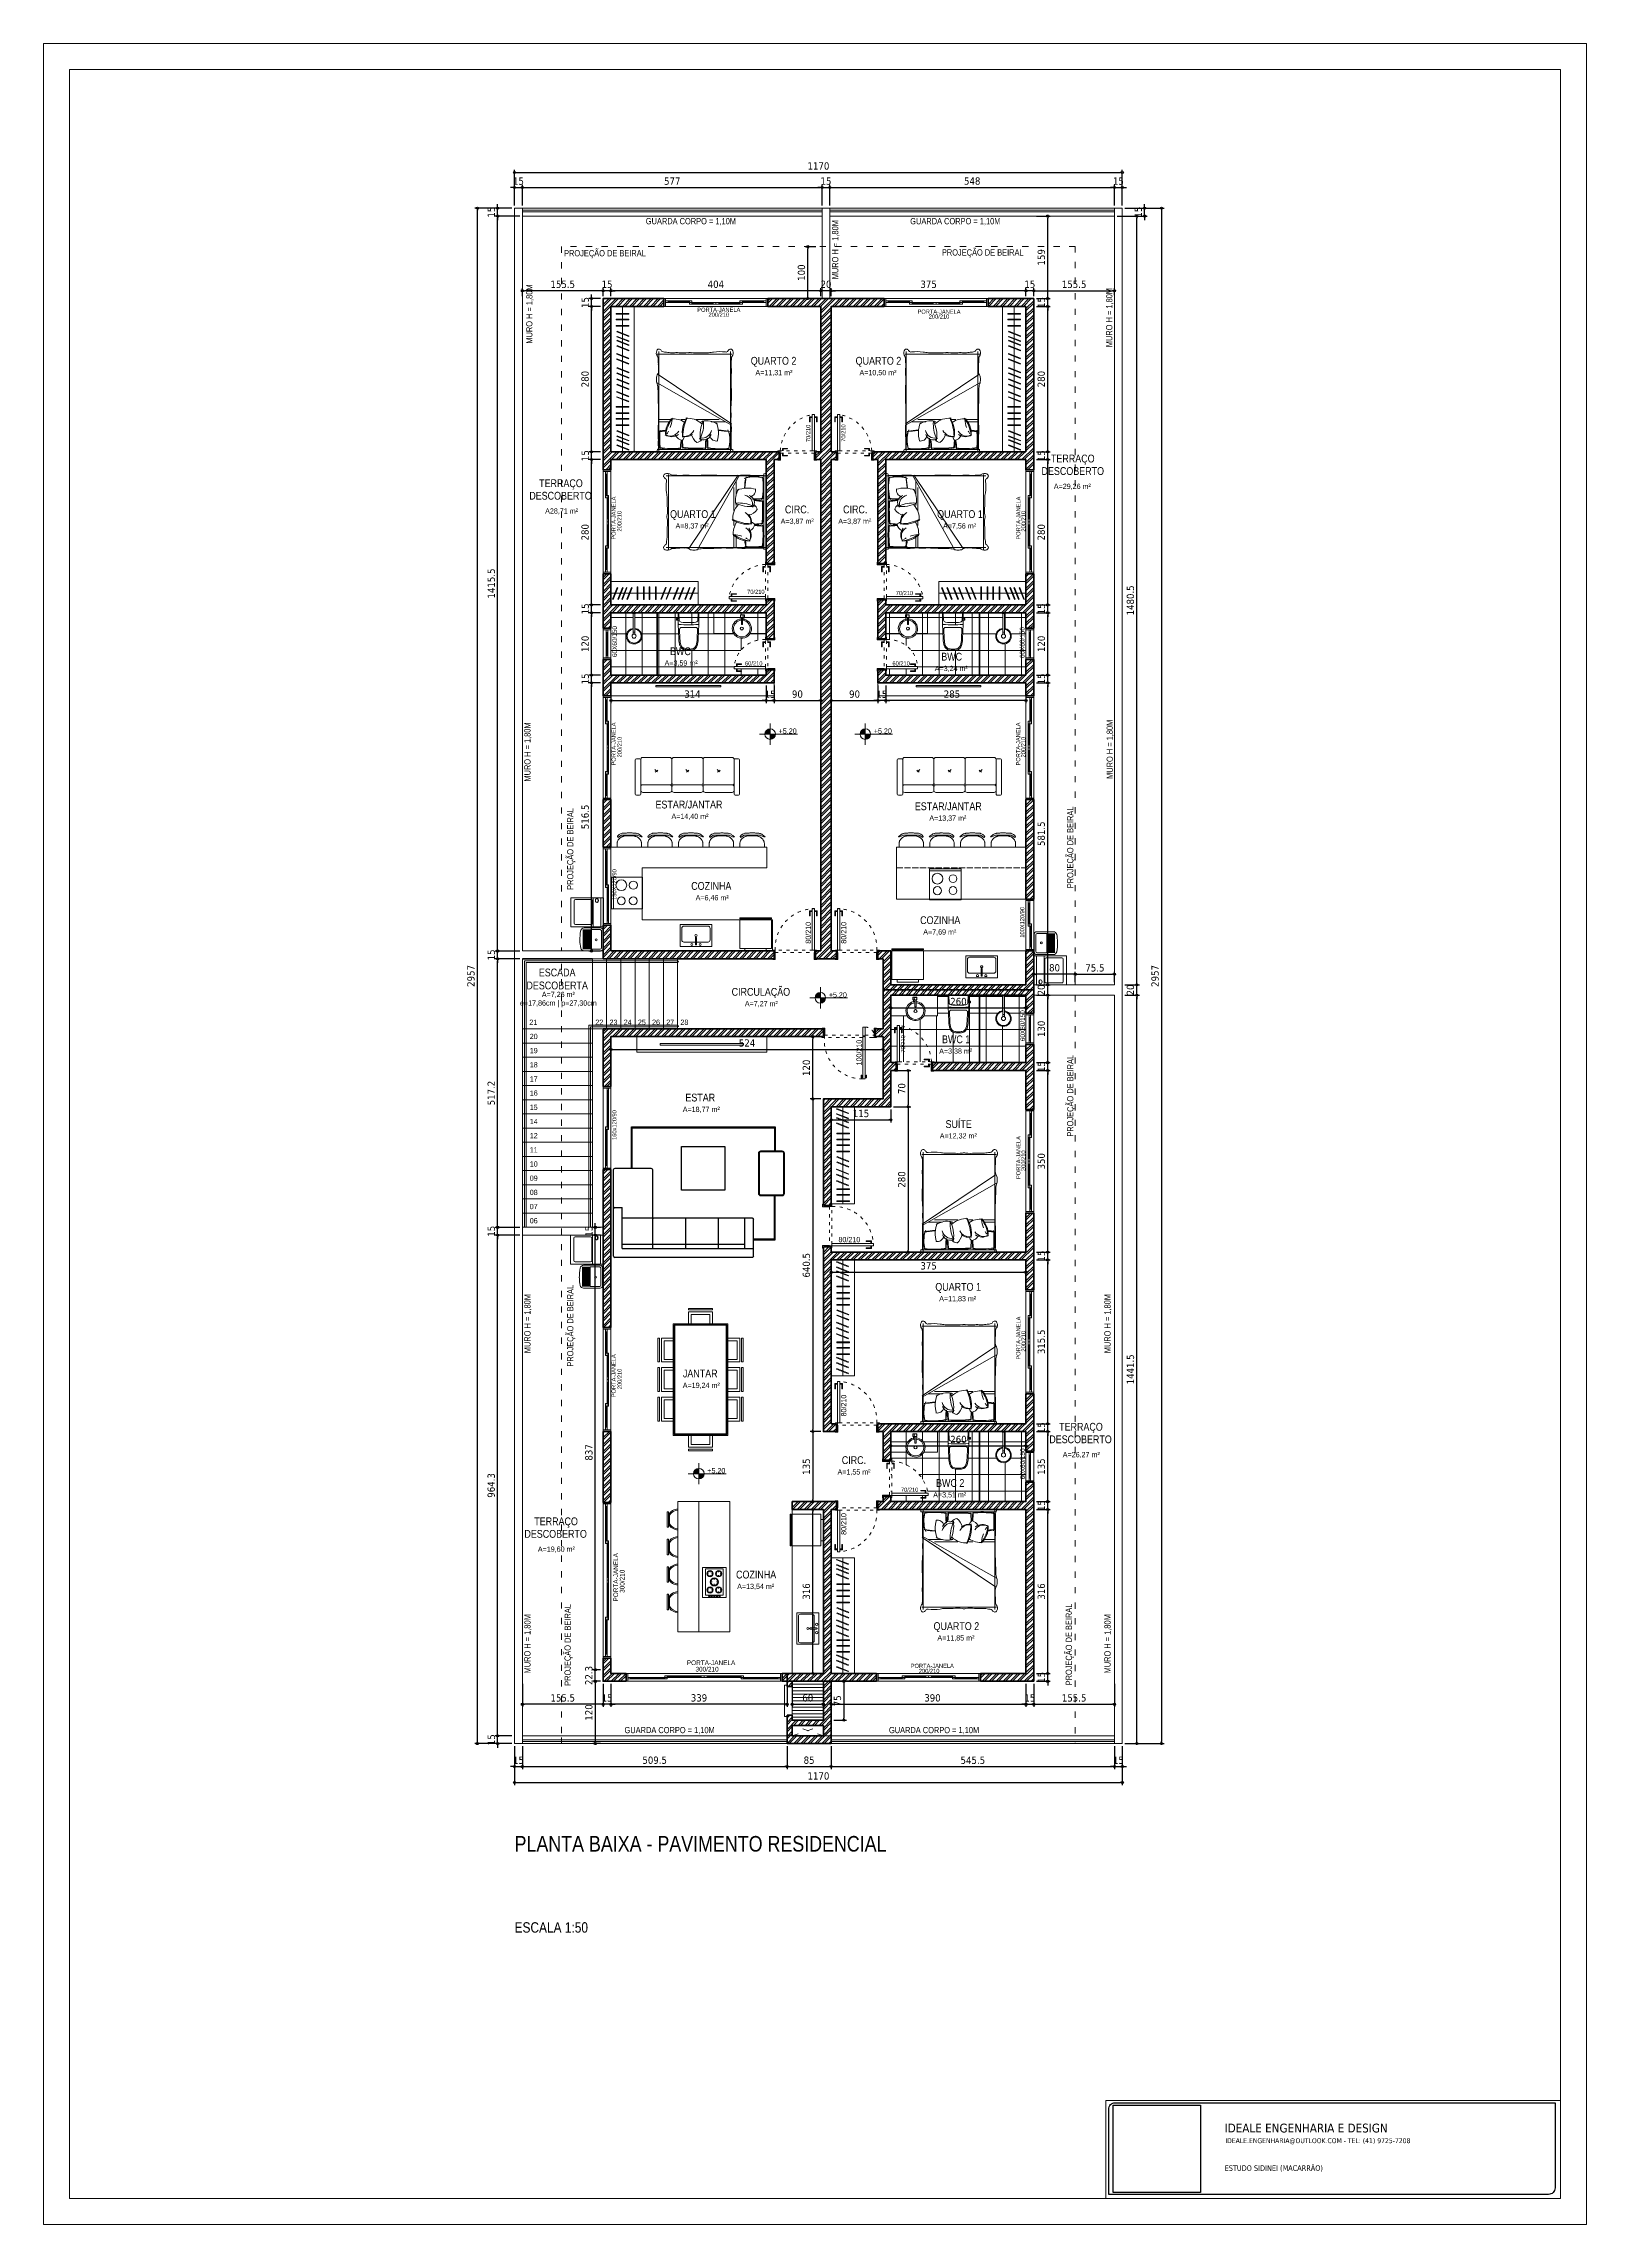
# Model space of a CAD drawing. Header units: millimetres. Extents: x 2030 to 44114, y 1520 to 18221.
# Drawn here: x 38038 to 41008, y 4954 to 9154 of the extents above; entities that cross this region are included whole.
import ezdxf
from ezdxf.enums import TextEntityAlignment as Align

# ---------------------------------------------------------------- set-up
doc = ezdxf.new("R2010")
doc.units = ezdxf.units.MM
doc.linetypes.add('ACAD_ISO02W100', pattern=[15, 12, -3])
doc.linetypes.add('ACAD_ISO03W100', pattern=[30, 12, -18])
for name, color, linetype, lineweight in [('01', 1, 'Continuous', 5), ('018 - Cotas', 244, 'Continuous', 5), ('019 - Hachuras', 19, 'Continuous', 5), ('02', 2, 'Continuous', 13), ('020 - Textos', 20, 'Continuous', 5), ('030 - Esquadrias', 30, 'Continuous', 5), ('05', 5, 'Continuous', 35), ('055 - Mobilia', 55, 'Continuous', 5), ('08', 8, 'Continuous', 5), ('250 - Carimbo', 250, 'Continuous', 5)]:
    doc.layers.add(name, color=color, linetype=linetype, lineweight=lineweight)
doc.styles.add('LE2', font='tahoma.ttf')
doc.styles.add('ROMANS', font='ARIALN.TTF')
doc.dimstyles.new('000_COTA075', dxfattribs={"dimtxt": 14, "dimasz": 4, "dimexe": 5, "dimexo": 5, "dimgap": 5, "dimtad": 1, "dimdec": 1, "dimzin": 12, "dimdsep": 46, "dimtxsty": 'LE2', "dimblk": 'ORIGIN', "dimcen": 0, "dimclrd": 256, "dimclre": 256, "dimclrt": 2, "dimadec": 0, "dimazin": 0, "dimtfac": 1, "dimtdec": 1, "dimtix": 1, "dimtmove": 2, "dimatfit": 3, "dimfxl": 5, "dimtolj": 1, "dimtzin": 0, "dimarcsym": 0})
picture_1 = doc.add_image_def('image1.jpg', size_in_pixel=(1080, 1080))
pattern_1 = [(45, (-42423.524, 55673.691), (-6.7351921, 6.7351921), []), (45, (-42419.034, 55673.691), (-6.7351921, 6.7351921), [])]
pattern_2 = [(0, (-35612.38, 55673.69), (0, 31.75), []), (90, (-35612.38, 55673.69), (-31.75, 2e-15), [])]

msp = doc.modelspace()

# ---------------------------------------------------------------- texts
at = {"color": 7, "style": 'LE2'}
for s, height, p in [('IDEALE ENGENHARIA E DESIGN', 17, (40311.74, 5130.83)), ('IDEALE.ENGENHARIA@OUTLOOK.COM - TEL: (41) 9725-7208', 9.5, (40313.07, 5110.22)), ('ESTUDO SIDINEI (MACARRÃO)', 10.6667, (40311.74, 5056.9))]:
    msp.add_text(s, height=height, dxfattribs=at).set_placement(p)
at = {"layer": '020 - Textos', "style": 'ROMANS'}
for s, height, p in [('GUARDA CORPO = 1,10M', 12, (39284.26, 8805.86)), ('GUARDA CORPO = 1,10M', 12, (39793.31, 8805.86)), ('PROJEÇÃO DE BEIRAL', 12, (39118.76, 8744.17)), ('PROJEÇÃO DE BEIRAL', 12, (39846.14, 8745.64)), ('QUARTO 2', 15, (39443.4, 8535.4)), ('QUARTO 2', 15, (39645.32, 8535.4)), ('TERRAÇO', 15, (40019.43, 8347.19)), ('DESCOBERTO', 15, (40019.43, 8323.08)), ('DESCOBERTO', 15, (39033.24, 8275.53)), ('TERRAÇO', 15, (39034.1, 8299.65)), ('QUARTO 1', 15, (39288.04, 8240.14)), ('CIRC.', 15, (39488.64, 8249.15)), ('CIRC.', 15, (39600.6, 8249.15)), ('QUARTO 1', 15, (39802.25, 8240.14)), ('BWC', 15, (39264.01, 7976.02)), ('BWC', 15, (39786.29, 7965.63)), ('ESTAR/JANTAR', 15, (39280.5, 7680.79)), ('ESTAR/JANTAR', 15, (39779.77, 7677.42)), ('COZINHA', 15, (39323.5, 7524.03)), ('COZINHA', 15, (39764.27, 7458.1)), ('CIRCULAÇÃO', 15, (39418.98, 7320.05)), ('BWC 1', 15, (39794.86, 7228.62)), ('ESTAR', 15, (39302.25, 7116.47)), ('SUÍTE', 15, (39799.85, 7065.35)), ('QUARTO 1', 15, (39798.7, 6751.87)), ('JANTAR', 15, (39302.25, 6585)), ('DESCOBERTO', 15, (40034.33, 6458.26)), ('TERRAÇO', 15, (40035.19, 6482.38)), ('CIRC.', 15, (39598.15, 6418.16)), ('BWC 2', 15, (39783.39, 6374.09)), ('TERRAÇO', 15, (39024.7, 6300.31)), ('DESCOBERTO', 15, (39023.84, 6276.19)), ('COZINHA', 15, (39409.83, 6197.76)), ('QUARTO 2', 15, (39795.31, 6098.49)), ('GUARDA CORPO = 1,10M', 12, (39243.3, 5899.85)), ('GUARDA CORPO = 1,10M', 12, (39752.35, 5899.85))]:
    msp.add_text(s, height=height, dxfattribs=at).set_placement(p, align=Align.CENTER)
for s, p in [('MURO H = 1,80M', (39568.11, 8756.83)), ('MURO H = 1,80M', (38979.14, 8632.92)), ('MURO H = 1,80M', (40095.65, 8626.09)), ('MURO H = 1,80M', (38975.46, 7789.51)), ('MURO H = 1,80M', (40096.5, 7794.65)), ('PROJEÇÃO DE BEIRAL', (39057.99, 7602.73)), ('PROJEÇÃO DE BEIRAL', (40020.54, 7605.75)), ('PROJEÇÃO DE BEIRAL', (40020.54, 7127.33)), ('MURO H = 1,80M', (38975.46, 6688.55)), ('PROJEÇÃO DE BEIRAL', (39057.99, 6684.51)), ('MURO H = 1,80M', (40092.23, 6688.55)), ('PROJEÇÃO DE BEIRAL', (39052.91, 6069.68)), ('PROJEÇÃO DE BEIRAL', (40017.83, 6070.6)), ('MURO H = 1,80M', (38975.46, 6071.91)), ('MURO H = 1,80M', (40092.23, 6071.91))]:
    msp.add_text(s, height=12, rotation=90, dxfattribs=at).set_placement(p, align=Align.CENTER)
for s, height, p in [('PORTA-JANELA', 8, (39296.55, 8637.16)), ('200/210', 8, (39318.09, 8627.75)), ('PORTA-JANELA', 8, (39720.55, 8633.56)), ('200/210', 8, (39742.09, 8624.15)), ('70/210', 8, (39392.52, 8093.97)), ('70/210', 8, (39678.55, 8091.62)), ('60/210', 8, (39388.45, 7956.09)), ('60/210', 8, (39672.23, 7956.09)), ('80/210', 10, (39568.37, 6845.39)), ('70/210', 8, (39688.55, 6364.62)), ('PORTA-JANELA', 9, (39276.49, 6030.94)), ('300/210', 9, (39293.12, 6018.53)), ('PORTA-JANELA', 8, (39707.56, 6025.47)), ('200/210', 8, (39723.06, 6015.74))]:
    msp.add_text(s, height=height, dxfattribs=at).set_placement(p)
for s, height, p in [('70/210', 8, (39513.98, 8386.31)), ('70/210', 8, (39581.7, 8387)), ('PORTA-JANELA', 8, (39139.45, 8198.51)), ('200/210', 8, (39150.58, 8214.01)), ('PORTA-JANELA', 8, (39918.56, 8198.51)), ('200/210', 8, (39928.29, 8214.01)), ('60X60/150', 9, (39141.87, 7972.38)), ('60X60/150', 9, (39926.44, 7970.37)), ('PORTA-JANELA', 8, (39139.45, 7763.51)), ('PORTA-JANELA', 8, (39918.28, 7763.51)), ('200/210', 8, (39150.94, 7779.01)), ('200/210', 8, (39928.1, 7779.01)), ('150X120/90', 8, (39140.82, 7504.66)), ('100X120/90', 8, (39926.03, 7431.82)), ('80/210', 10, (39515.14, 7420.32)), ('80/210', 10, (39583.44, 7420.32)), ('60X60/150', 9, (39927.36, 7232.48)), ('100/210', 10, (39612.96, 7185.88)), ('70/210', 8, (39696.7, 7210.5)), ('160x120/90', 8, (39140.88, 7042.4)), ('PORTA-JANELA', 8, (39918.56, 6967.01)), ('200/210', 8, (39928.29, 6982.51)), ('PORTA-JANELA', 8, (39918.56, 6619.26)), ('200/210', 8, (39928.29, 6634.76)), ('PORTA-JANELA', 8, (39139.45, 6546.76)), ('200/210', 8, (39150.94, 6562.26)), ('80/210', 10, (39583.44, 6509.82)), ('60X60/150', 9, (39927.17, 6388.65)), ('80/210', 10, (39583.44, 6281.74)), ('PORTA-JANELA', 9, (39144.04, 6153.45)), ('300/210', 9, (39156.44, 6170.07))]:
    msp.add_text(s, height=height, rotation=90, dxfattribs=at).set_placement(p)
msp.add_text('PLANTA BAIXA - PAVIMENTO RESIDENCIAL', height=30, dxfattribs=at).set_placement((38944.79, 5701.8), align=Align.TOP_LEFT)
at = {"layer": '020 - Textos', "line_spacing_factor": 0.994243, "style": 'ROMANS'}
for s, insert, char_height, width, attachment_point in [('A=11,31 m²', (39444.11, 8513.34), 10, 130.9131, 8), ('A=10,50 m²', (39644.47, 8513.34), 10, 130.9131, 8), ('A=29,26 m²', (40018.57, 8294.3), 10, 130.9131, 8), ('A28,71 m²', (39035.31, 8246.76), 10, 130.9131, 8), ('A=3,87 m²', (39488.84, 8227.09), 10, 130.9131, 8), ('A=3,87 m²', (39599.75, 8227.09), 10, 130.9131, 8), ('A=8,37 m²', (39286.49, 8218.08), 10, 130.9131, 8), ('A=7,56 m²', (39801.4, 8218.08), 10, 130.9131, 8), ('A=3,59 m²', (39265.43, 7953.96), 10, 130.9131, 8), ('A=3,24 m²', (39785.44, 7943.57), 10, 130.9131, 8), ('+5,20', (39470.53, 7822.98), 10, 130.9131, 8), ('+5,20', (39653.76, 7822.98), 10, 130.9131, 8), ('A=14,40 m²', (39282.48, 7658.73), 10, 130.9131, 8), ('A=13,37 m²', (39778.92, 7655.35), 10, 130.9131, 8), ('A=6,46 m²', (39325.17, 7501.97), 10, 130.9131, 8), ('A=7,69 m²', (39763.42, 7436.04), 10, 130.9131, 8), ('A=7,26 m²\\Pe=17,86cm | p=27,30cm', (39029.12, 7297.93), 10, 130.9131, 8), ('A=7,27 m²', (39419.91, 7297.98), 10, 130.9131, 8), ('+5,20', (39567.14, 7314.96), 10, 130.9131, 8), ('A=3,38 m²', (39794, 7206.55), 10, 130.9131, 8), ('A=18,77 m²', (39304.23, 7094.41), 10, 130.9131, 8), ('A=12,32 m²', (39798.99, 7043.28), 10, 130.9131, 8), ('A=11,83 m²', (39797.85, 6729.81), 10, 130.9131, 8), ('A=19,24 m²', (39304.23, 6562.93), 10, 130.9131, 8), ('A=26,27 m²', (40035.73, 6429.49), 10, 130.9131, 8), ('+5,20', (39333.26, 6398.59), 10, 130.9131, 8), ('A=1,55 m²', (39598.35, 6396.09), 10, 130.9131, 8), ('A=3,51 m²', (39782.54, 6352.02), 10, 130.9131, 8), ('A=19,60 m²', (39025.25, 6247.42), 10, 130.9131, 8), ('A=13,54 m²', (39408.98, 6175.7), 10, 130.9131, 8), ('A=11,85 m²', (39794.46, 6076.43), 10, 130.9131, 8), ('ESCALA 1:50', (38944.79, 5535.67), 20, 232.2699, 1)]:
    msp.add_mtext(s, dxfattribs=dict(at, insert=insert, char_height=char_height, width=width, attachment_point=attachment_point))
at = {"layer": '020 - Textos', "insert": (39026.8, 7352.22), "char_height": 15, "attachment_point": 5, "style": 'ROMANS'}
msp.add_mtext_dynamic_manual_height_columns('ESCADA DESCOBERTA', width=118.5328, gutter_width=10, heights=[0], dxfattribs=at)

# ---------------------------------------------------------------- blocks, each defined once
blk = doc.blocks.new('irhg3')
at = {"layer": '01'}
for points in [[(74333.2, -48282.4), (74468.2, -48282.4), (74468.2, -48417.4), (74333.2, -48417.4)], [(74468.2, -48799.6), (74333.2, -48799.6), (74333.2, -48282.4), (74468.2, -48282.4)], [(74495.5, -48417.4), (74522.8, -48417.4), (74522.8, -48282.4), (74495.5, -48282.4)], [(74522.8, -48417.4), (74550.1, -48417.4), (74550.1, -48282.4), (74522.8, -48282.4)], [(74550.1, -48417.4), (74577.4, -48417.4), (74577.4, -48282.4), (74550.1, -48282.4)], [(74577.4, -48417.4), (74604.7, -48417.4), (74604.7, -48282.4), (74577.4, -48282.4)], [(74604.7, -48417.4), (74632, -48417.4), (74632, -48282.4), (74604.7, -48282.4)], [(74468.2, -48444.7), (74468.2, -48417.4), (74333.2, -48417.4), (74333.2, -48444.7)], [(74468.2, -48472), (74468.2, -48444.7), (74333.2, -48444.7), (74333.2, -48472)], [(74468.2, -48499.3), (74468.2, -48472), (74333.2, -48472), (74333.2, -48499.3)], [(74468.2, -48526.6), (74468.2, -48499.3), (74333.2, -48499.3), (74333.2, -48526.6)], [(74468.2, -48553.9), (74468.2, -48526.6), (74333.2, -48526.6), (74333.2, -48553.9)], [(74468.2, -48581.2), (74468.2, -48553.9), (74333.2, -48553.9), (74333.2, -48581.2)], [(74468.2, -48608.5), (74468.2, -48581.2), (74333.2, -48581.2), (74333.2, -48608.5)], [(74468.2, -48635.8), (74468.2, -48608.5), (74333.2, -48608.5), (74333.2, -48635.8)], [(74468.2, -48663.1), (74468.2, -48635.8), (74333.2, -48635.8), (74333.2, -48663.1)], [(74468.2, -48690.4), (74468.2, -48663.1), (74333.2, -48663.1), (74333.2, -48690.4)], [(74468.2, -48717.7), (74468.2, -48690.4), (74333.2, -48690.4), (74333.2, -48717.7)], [(74468.2, -48745), (74468.2, -48717.7), (74333.2, -48717.7), (74333.2, -48745)], [(74468.2, -48772.3), (74468.2, -48745), (74333.2, -48745), (74333.2, -48772.3)], [(74468.2, -48799.6), (74468.2, -48772.3), (74333.2, -48772.3), (74333.2, -48799.6)]]:
    blk.add_lwpolyline(points, close=True, dxfattribs=at)
blk.add_lwpolyline([(74468.2, -48282.4), (74468.2, -48417.4), (74495.5, -48417.4), (74495.5, -48282.4), (74468.2, -48282.4)], dxfattribs=at)
at = {"layer": '020 - Textos', "char_height": 10, "width": 29.027, "attachment_point": 2, "line_spacing_factor": 0.994243, "style": 'ROMANS'}
for s, insert in [('21', (74354.3, -48399.7)), ('22', (74481.4, -48399.7)), ('23', (74508.7, -48399.7)), ('24', (74536, -48399.7)), ('25', (74563.3, -48399.7)), ('26', (74590.6, -48399.7)), ('27', (74617.9, -48399.7)), ('28', (74645.2, -48399.7)), ('20', (74355.1, -48427)), ('19', (74355.1, -48454.3)), ('18', (74355.1, -48481.6)), ('17', (74355.1, -48508.9)), ('16', (74355.1, -48536.2)), ('15', (74355.1, -48563.5)), ('14', (74355.1, -48590.8)), ('12', (74355.1, -48618.1)), ('11', (74355.1, -48645.4)), ('10', (74355.1, -48672.7)), ('09', (74355.1, -48700)), ('08', (74355.1, -48727.3)), ('07', (74355.1, -48754.6)), ('06', (74355.1, -48781.9))]:
    blk.add_mtext(s, dxfattribs=dict(at, insert=insert))
blk = doc.blocks.new('fdfdsfdsdsf')
for p, q in [((1018.6, -2216.7), (1018.6, -2233.1)), ((1020.2, -2216.7), (1020.2, -2233.1)), ((1020.5, -2213.4), (1052.4, -2213.4)), ((1021.9, -2216.7), (1021.9, -2233.1)), ((1023.5, -2216.7), (1023.5, -2233.1)), ((1025.2, -2216.7), (1025.2, -2233.1)), ((1026.8, -2216.7), (1026.8, -2233.1)), ((1028.5, -2216.7), (1028.5, -2233.1)), ((1030.1, -2216.7), (1030.1, -2233.1)), ((1031.8, -2216.7), (1031.8, -2233.1)), ((1033.4, -2216.7), (1033.4, -2233.1)), ((1033.4, -2216.7), (1051.6, -2216.7)), ((1054, -2219.1), (1054, -2233.1)), ((1057.3, -2218.3), (1057.3, -2233.1)), ((995.3, -2315.5), (995.3, -2259.5)), ((995.3, -2259.5), (1038, -2259.5)), ((1001.6, -2309.6), (1001.6, -2266.4)), ((1004.2, -2263.8), (1034.2, -2263.8)), ((1018.6, -2254.1), (1018.6, -2233.1)), ((1020.2, -2254.1), (1020.2, -2233.1)), ((1020.5, -2257.4), (1052.4, -2257.4)), ((1021.9, -2254.1), (1021.9, -2233.1)), ((1023.5, -2254.1), (1023.5, -2233.1)), ((1025.2, -2254.1), (1025.2, -2233.1)), ((1026.8, -2254.1), (1026.8, -2233.1)), ((1028.5, -2254.1), (1028.5, -2233.1)), ((1030.1, -2254.1), (1030.1, -2233.1)), ((1031.8, -2254.1), (1031.8, -2233.1)), ((1033.4, -2254.1), (1033.4, -2233.1)), ((1033.4, -2254.1), (1051.6, -2254.1)), ((1036.7, -2266.4), (1036.7, -2309.6)), ((1053.2, -2259.5), (1038, -2259.5)), ((1038, -2315.5), (1038, -2259.5)), ((1058.3, -2259.5), (1053.2, -2259.5)), ((1053.2, -2315.5), (1053.2, -2259.5)), ((1054, -2251.6), (1054, -2233.1)), ((1057.3, -2252.4), (1057.3, -2233.1)), ((1058.3, -2259.5), (1058.3, -2315.5)), ((1045, -2306.3), (1045.9, -2306.3)), ((1038, -2315.5), (995.3, -2315.5)), ((1034.2, -2312.1), (1004.2, -2312.1)), ((1038, -2315.5), (1053.2, -2315.5)), ((1045.9, -2314), (1045, -2314)), ((1053.2, -2315.5), (1058.3, -2315.5))]:
    blk.add_line(p, q)
blk.add_circle((1043.7, -2234.6), 1.89)
for centre, start, end in [((1004.2, -2266.4), 90, 180), ((1034.2, -2266.4), 0, 90), ((1004.2, -2309.6), 180, 270), ((1034.2, -2309.6), 270, 0)]:
    blk.add_arc(centre, 2.54, start, end)
for centre, major_axis, ratio, start_param, end_param in [((1122.8, -2238.3), (-109.7, 13.7), 0.789083, -0.069134, 0.097169), ((1020.5, -2220), (-4.67, 4.67), 1, -0.785398, 0.589756), ((1051.6, -2219.1), (-1.75, 1.75), 1, 3.926991, 5.497787), ((1052.4, -2218.3), (3.5, 3.5), 1, 5.497787, 7.068583), ((1123, -2233.1), (78.2, 78.2), 1, 2.356234, 2.531775), ((1020.5, -2250.8), (4.67, 4.67), 1, 2.551836, 3.926991), ((1051.6, -2251.6), (-1.75, 1.75), 1, 2.356194, 3.926991), ((1052.4, -2252.4), (-3.5, 3.5), 1, 2.356194, 3.926991)]:
    blk.add_ellipse(centre, major_axis=major_axis, ratio=ratio, start_param=start_param, end_param=end_param)
at = {"extrusion": (0, 0, -1)}
for centre, major_axis, start_param, end_param in [((1045, -2310.1), (0, -3.81), 1.570796, 4.712389), ((1045.9, -2310.1), (0, 3.81), 0, 1.570796), ((1045, -2310.1), (0, -3.81), 4.712389, 7.853982), ((1045.9, -2310.1), (0, -3.81), 4.712389, 6.283185)]:
    blk.add_ellipse(centre, major_axis=major_axis, ratio=0.707107, start_param=start_param, end_param=end_param, dxfattribs=at)
blk = doc.blocks.new('camacasal')
at = {"linetype": 'Continuous'}
for p, q in [((9645.2, -538), (9500.3, -538)), ((9501.9, -542.6), (9645.9, -542.6)), ((9504.4, -540), (9504.4, -730.8)), ((9642.4, -540), (9642.4, -730.8)), ((9502.6, -589.4), (9645.9, -670.6)), ((9502.6, -592), (9644, -687)), ((9515.1, -595.7), (9541.8, -595.7)), ((9526.4, -600.1), (9571.1, -600.1)), ((9558.6, -595.7), (9561.4, -595.7)), ((9591.7, -600.1), (9599.9, -600.1)), ((9619.9, -600.1), (9643.1, -600.1)), ((9622.7, -595.7), (9643.1, -595.7)), ((9501.9, -726), (9645.9, -726))]:
    blk.add_line(p, q, dxfattribs=at)
for centre, major_axis, ratio, start_param, end_param in [((9505.4, -540.3), (0, 6.47), 0.842, 1.208836, 1.888697), ((9503.5, -533.3), (0, 9.8), 0.842, 2.739883, 3.148436), ((9533.2, -561.4), (0, 33.8), 0.842, 1.003738, 2.161304), ((9718.7, -554.5), (0, 255.8), 0.842, 1.526173, 1.588451), ((9554.5, -560.5), (0, 57.6), 0.842, 1.290258, 1.869961), ((9525.7, -681.8), (-5.3, 138.1), 0.920375, -0.235032, 0.109747), ((9527.2, -654.6), (-2.4, 112), 0.927384, -0.22879, 0.163879), ((9761.4, -543.4), (0, 253.4), 0.842, 1.572651, 1.646389), ((9439.1, -562.3), (0, 130.9), 0.842, 4.697616, 4.844219), ((9626.9, -561.1), (0, 90.1), 0.842, 1.388063, 1.569645), ((9483.7, -546), (0, 82.3), 0.842, 4.530683, 4.748075), ((9569.2, -889.9), (0, 345), 0.842, -0.098335, 0.059287), ((9572.2, -725.7), (0, 182.5), 0.842, -0.158232, 0.129618), ((9650.2, -546.9), (0, 64.2), 0.842, 1.532854, 1.771103), ((9524.6, -561.6), (0, 86.8), 0.842, -1.538792, -1.384142), ((9652.6, -561.1), (0, 64), 0.842, 1.31499, 1.542654), ((9618.5, -719.2), (-1.8, 175), 0.892797, -0.159755, 0.111568), ((9546.2, -547.4), (0, 64.9), 0.842, 4.523311, 4.766895), ((9619.9, -633), (-0.7, 90.8), 0.895432, -0.268651, 0.232626), ((9500.7, -562.3), (0, 166.4), 0.842, 4.609301, 4.825325), ((9578.2, -560.8), (0, 75.9), 0.842, 4.491038, 4.917351), ((9642.3, -537), (0, 6.19), 0.842, 3.346004, 3.739523), ((9428.2, -554.5), (0, 255.8), 0.842, 4.694734, 4.757012), ((9641.5, -540.1), (0, 4.89), 0.842, 4.274479, 5.150299), ((9545.7, -582.4), (0, 50.8), 0.842, 1.501623, 1.737181), ((11070.5, -608), (0, 1861.9), 0.842, 1.544483, 1.555164), ((9464.7, -1449.2), (-753, 507), 0.949114, -1.071902, -1.048613), ((9524.8, -470.5), (-99.9, 56.9), 0.933708, 1.911895, 2.082379), ((9565.2, -573.9), (0, 44.6), 0.842, 1.209558, 2.033355), ((9532.3, -574.3), (0, 15.7), 0.842, -1.240254, 0.256084), ((9558.3, -586), (0, 21.6), 0.842, -0.208719, 1.23629), ((9555.5, -579), (0, 18.1), 0.842, -0.625403, 1.114255), ((9604.7, -591.8), (0, 57.4), 0.842, 1.065446, 1.643222), ((9517.5, -569.2), (0, 54.4), 0.842, 4.165301, 4.872919), ((9571.2, -574.5), (0, 19), 0.842, 0.120414, 0.803586), ((9557.3, -579.8), (0, 28.1), 0.842, -1.301985, -0.528622), ((9593.8, -595), (0, 27.6), 0.842, -0.112388, 0.947457), ((9592, -598), (0, 31.4), 0.842, -0.202318, 0.558641), ((9559.6, -574.2), (0, 44.9), 0.842, 3.999141, 4.89617), ((9531.3, -565.1), (0, 77.3), 0.842, 4.216802, 4.680535), ((9600.6, -567.2), (0, 7.82), 0.842, 0.525578, 1.499193), ((9595.6, -580.6), (0, 20.7), 0.842, -1.078621, -0.060981), ((9620.2, -592.3), (0, 24.2), 0.842, -0.490653, 0.905315), ((9618.1, -597), (0, 30), 0.842, -0.494969, 0.54689), ((9600.5, -573.2), (0, 34.5), 0.842, 3.705792, 4.834562), ((9581, -562.2), (0, 57.8), 0.842, 3.967485, 4.56338), ((9660.3, -605.7), (0, 51.7), 0.842, 1.157122, 1.463526), ((9660.3, -605.7), (0, 51.7), 0.842, 0.871806, 0.993983), ((9630.5, -531.1), (45.5, 27.1), 0.886413, 4.213526, 4.422493), ((9638.8, -639.9), (63.8, 22.4), 0.922185, 1.217887, 1.385918), ((9601.2, -582.4), (0, 50.8), 0.842, 4.546004, 4.781562), ((8076.3, -608), (0, 1861.9), 0.842, -1.555164, -1.544483), ((9407.8, -619.7), (0, 113.9), 0.842, 4.595979, 4.753546), ((9444.8, -597.6), (0, 70.1), 0.842, 4.656224, 4.809979), ((9614.3, -608.3), (0, 131.6), 0.842, 1.519791, 1.621802), ((9551, -542.7), (0, 54.8), 0.842, 2.659635, 3.314294), ((9587.1, -547.8), (0, 54.8), 0.842, 2.499662, 3.220084), ((9615.1, -546.1), (0, 55.4), 0.842, 2.634517, 3.237011), ((9702.1, -597.6), (0, 70.1), 0.842, 1.473207, 1.626961), ((9739, -619.7), (0, 113.9), 0.842, 1.529639, 1.687206), ((9532.5, -608.3), (0, 131.6), 0.842, 4.661383, 4.763394), ((9669.4, -651.9), (4, 370), 0.450571, 1.524166, 1.590152), ((9357.4, -675.4), (0, 173.5), 0.842, 4.674038, 4.817059), ((9477.4, -651.9), (-4, 370), 0.450571, 4.693033, 4.759019), ((9670.2, -658.6), (0, 30.9), 0.842, 1.530165, 1.909279), ((9633.1, -676.4), (0, 16.7), 0.842, 4.666152, 5.182808), ((9579.1, -692.9), (0, 90.6), 0.842, 1.451831, 1.633258), ((9591.9, -718.2), (0, 105.7), 0.842, 1.465515, 1.571508), ((9481, -704), (0, 26.7), 0.842, 4.598694, 4.920312), ((9653.7, -694), (0, 12.6), 0.842, 0.867029, 1.726487), ((9680.7, -699.9), (0, 44.7), 0.842, 1.483451, 1.731891), ((9555, -718.2), (0, 105.7), 0.842, 4.711678, 4.817671), ((9631.8, -677.8), (0, 18.3), 0.842, 4.256376, 4.747939), ((9507.2, -728.2), (0, 9.22), 0.842, 0.799084, 2.072077), ((9504.5, -730.4), (0, 5.37), 0.842, 2.00111, 3.439314), ((9498.8, -718.4), (0, 4.77), 0.842, 3.905288, 4.737599), ((9501.7, -724.5), (0, 12), 0.842, 3.555342, 4.048395), ((9512.9, -734.6), (0, 4.66), 0.842, -0.345033, 0.975018), ((9525.2, -650.8), (77.8, 21.3), 0.992056, 4.311435, 4.59512), ((9549.6, -809.8), (0, 81.2), 0.842, 0.038529, 0.184232), ((9550.2, -779.2), (0, 50.7), 0.842, -0.111538, 0.07549), ((9557, -636.7), (0, 92.1), 0.842, 3.115228, 3.209722), ((9570.3, -822.7), (0, 94.5), 0.842, -0.121788, 0.101566), ((9583.8, -712.7), (0, 16.7), 0.842, 2.867991, 3.081897), ((9582.1, -712.7), (0, 16.7), 0.842, 3.201289, 3.415195), ((9595.6, -822.7), (0, 94.5), 0.842, -0.101566, 0.121788), ((9608.3, -658.2), (0, 70.7), 0.842, 3.063819, 3.171686), ((9616.1, -809.8), (0, 81.2), 0.842, -0.059629, 0.088093), ((9617.6, -809.8), (0, 81.2), 0.842, -0.184232, -0.038529), ((9633.1, -735.7), (-6.32, 3.45), 0.755673, 4.460076, 5.556769), ((9645.1, -724.5), (0, 12), 0.842, 2.23479, 2.727844), ((9642.4, -730.4), (0, 5.37), 0.842, 2.843871, 4.282075), ((9648, -718.4), (0, 4.77), 0.842, 1.545587, 2.377898), ((9639.7, -728.2), (0, 9.22), 0.842, 4.211108, 5.484102)]:
    blk.add_ellipse(centre, major_axis=major_axis, ratio=ratio, start_param=start_param, end_param=end_param, dxfattribs=at)
blk = doc.blocks.new('acc4')
for p, q in [((-0.017, -0.373), (-0.018, -0.374)), ((0.013, -0.373), (-0.014, -0.373)), ((0.015, -0.373), (0.016, -0.374))]:
    blk.add_line(p, q)
for points in [[(0, 0), (-0.03, 0), (-0.03, -0.005, 0.414214), (-0.021, -0.014), (-0.017, -0.014)], [(0.015, -0.014), (0.02, -0.014, 0.414214), (0.029, -0.005), (0.029, 0), (0, 0)]]:
    blk.add_lwpolyline(points, format="xyb")
for points in [[(-0.018, -0.374), (-0.018, -0.416)], [(-0.017, -0.014), (0.015, -0.014)], [(-0.017, -0.014), (-0.017, -0.373)], [(0.015, -0.014), (0.015, -0.373)], [(0.016, -0.374), (0.016, -0.414)]]:
    blk.add_lwpolyline(points)
blk.add_circle((0.001, -0.451), 0.0396)
for radius in [0.15, 0.135]:
    blk.add_arc((0.001, -0.451), radius, 96.6611, 84.5101)
blk = doc.blocks.new('A$C6AF3553C-flat-1')
for p, q in [((-0.399, -0.505), (-0.387, -0.217)), ((-0.374, -0.405), (-0.366, -0.218)), ((-0.026, -0.405), (-0.034, -0.218)), ((-0.001, -0.505), (-0.013, -0.217)), ((-0.431, -0.581), (-0.431, -0.612)), ((-0.431, -0.581), (-0.415, -0.581)), ((-0.431, -0.612), (-0.415, -0.612)), ((-0.415, -0.578), (-0.415, -0.615)), ((-0.415, -0.578), (-0.391, -0.578)), ((-0.415, -0.615), (-0.392, -0.615)), ((-0.4, -0.509), (-0.4, -0.578)), ((-0.4, -0.519), (-0.4, -0.519)), ((-0.4, -0.615), (-0.4, -0.716)), ((-0.006, -0.723), (-0.394, -0.723)), ((-0.391, -0.578), (-0.392, -0.615)), ((-0.386, -0.716), (-0.379, -0.581)), ((-0.342, -0.438), (-0.057, -0.438)), ((-0.014, -0.716), (-0.021, -0.581)), ((0, -0.509), (0, -0.716))]:
    blk.add_line(p, q)
for centre, radius, start, end in [((-0.2, -0.421), 0.421, 90, 100.3105), ((-0.2, -0.421), 0.421, 79.6895, 90), ((0.138, -0.239), 0.526, 163.2539, 177.6082), ((-0.342, -0.406), 0.0316, 177.6082, 270), ((0.138, -0.239), 0.505, 163.2539, 177.6082), ((-0.254, -0.121), 0.116, 100.3105, 163.2539), ((-0.254, -0.121), 0.0947, 100.3105, 163.2539), ((-0.2, -0.421), 0.4, 90, 100.3105), ((-0.2, -0.421), 0.4, 79.6895, 90), ((-0.145, -0.121), 0.0947, 16.7461, 79.6895), ((-0.145, -0.121), 0.116, 16.7461, 79.6895), ((-0.057, -0.406), 0.0316, 270, 2.3918), ((-0.538, -0.239), 0.505, 2.3918, 16.7461), ((-0.538, -0.239), 0.526, 2.3918, 16.7461), ((-0.387, -0.509), 0.0126, 90, 180), ((-0.394, -0.716), 0.00631, 180, 270), ((-0.2, -3.647), 3.156, 86.5961, 93.4039), ((-0.379, -0.716), 0.00631, 177.1036, 270), ((-0.337, -0.583), 0.0421, 97.0567, 177.1036), ((-0.2, -1.689), 1.157, 82.9433, 97.0567), ((-0.063, -0.583), 0.0421, 2.8964, 82.9433), ((-0.02, -0.716), 0.00631, 270, 2.8964), ((-0.013, -0.509), 0.0126, 0, 90), ((-0.006, -0.716), 0.00631, 270, 0)]:
    blk.add_arc(centre, radius, start, end)
blk = doc.blocks.new('2Geladeira')
for p, q in [((-0.295, -0.606), (-0.295, -0.621)), ((0.295, -0.606), (0.295, -0.621))]:
    blk.add_line(p, q)
blk.add_lwpolyline([(-0.205, -0.05), (-0.205, 0), (0.205, 0), (0.205, -0.05)])
for points in [[(-0.305, -0.606), (-0.305, -0.05), (0.305, -0.05), (0.305, -0.606)], [(-0.305, -0.641), (-0.305, -0.621), (0.305, -0.621), (0.305, -0.641)]]:
    blk.add_lwpolyline(points, close=True)
blk = doc.blocks.new('porta 80')
for points in [[(21649.1, 6830.3), (21644.1, 6830.3), (21644.1, 6820.3), (21645.1, 6820.3), (21645.1, 6828.8), (21649.1, 6828.8)], [(21653.6, 6828.8), (21657.6, 6828.8), (21657.6, 6820.3), (21658.6, 6820.3), (21658.6, 6830.3), (21653.6, 6830.3)]]:
    blk.add_lwpolyline(points)
for points in [[(21649.1, 6754.3), (21649.1, 6834.3), (21653.6, 6834.3), (21653.6, 6754.3)], [(21644.6, 6737.8), (21647.1, 6737.8), (21647.1, 6752.8), (21645.1, 6752.8), (21645.1, 6754.3), (21649.1, 6754.3), (21649.1, 6749.8), (21649.6, 6749.8), (21649.6, 6736.3), (21644.6, 6736.3), (21644.6, 6737.8)], [(21729.6, 6737.8), (21727.1, 6737.8), (21727.1, 6752.8), (21730.1, 6752.8), (21730.1, 6754.3), (21725.1, 6754.3), (21725.1, 6749.8), (21724.6, 6749.8), (21724.6, 6736.3), (21729.6, 6736.3), (21729.6, 6737.8)]]:
    blk.add_lwpolyline(points, close=True)
at = {"layer": '08', "linetype": 'ACAD_ISO03W100', "ltscale": 0.5}
blk.add_lwpolyline([(21652.1, 6754.3), (21725.1, 6754.3), (21725.1, 6749.8), (21649.1, 6749.8), (21649.1, 6754.3), (21652.1, 6754.3)], close=True, dxfattribs=at)
blk.add_arc((21648.3, 6757.5), 76.8, 357.5921, 87.7523, dxfattribs=at)
blk = doc.blocks.new('Fogão 4 Bocas - 610 x 610mm-458921-Pav_ Terreo')
for p, q in [((610, 602), (0, 602)), ((0, 602), (0, 5)), ((0, 559.2), (610, 559.2)), ((610, 5), (610, 602)), ((0, 5), (610, 5))]:
    blk.add_line(p, q)
for centre, radius, start, end in [((155, 410), 104.2, 360, 180), ((455, 410), 76.2, 0, 180), ((155, 410), 104.2, 180, 0), ((155, 180), 78.8, 0, 180), ((155, 180), 78.8, 180, 0), ((455, 410), 76.2, 180, 0), ((455, 180), 76.2, 0, 180), ((455, 180), 76.2, 180, 0)]:
    blk.add_arc(centre, radius, start, end)
blk = doc.blocks.new('Pia da cozinha-Simples - 760 x 535mm-V2-Pav_ Terreo')
for p, q in [((-364, 264), (-364, -265)), ((-364, 264), (396, 264)), ((-326, 105), (-326, -176)), ((3, 156), (-275, 156)), ((3, 213), (3, 53)), ((28, 213), (28, 53)), ((307, 156), (28, 156)), ((358, -176), (358, 105)), ((396, -265), (396, 264)), ((-364, -265), (396, -265)), ((-275, -227), (307, -227))]:
    blk.add_line(p, q)
for centre, radius, start, end in [((-275, 105), 50.8, 90, 180), ((-84, 213), 25.4, 360, 180), ((-84, 213), 25.4, 180, 360), ((16, 0), 25.4, 360, 180), ((16, 0), 25.4, 180, 0), ((16, 213), 12.7, 360, 180), ((16, 53), 12.7, 180, 0), ((116, 213), 25.4, 360, 180), ((116, 213), 25.4, 180, 360), ((307, 105), 50.8, 360, 90), ((-275, -176), 50.8, 180, 270), ((307, -176), 50.8, 270, 0)]:
    blk.add_arc(centre, radius, start, end)
blk = doc.blocks.new('caderiirir')
blk.add_lwpolyline([(9135.7, -1343.1), (9135.8, -1344.1), (9135.9, -1345.2), (9136, -1346.3), (9136.1, -1347.3), (9136.2, -1348.4), (9136.5, -1349.5), (9136.9, -1350.6), (9137.4, -1351.7), (9138, -1352.8), (9138.7, -1353.9), (9139.4, -1355), (9140.1, -1356), (9140.9, -1356.9), (9141.6, -1357.8), (9142.2, -1358.6), (9142.8, -1359.2), (9142.8, -1359.2), (9143.2, -1356.9), (9139.5, -1349.4), (9139.5, -1319.1), (9144, -1312.2), (9142.4, -1311.2), (9141.4, -1311.8), (9140.5, -1312.5), (9139.7, -1313.2), (9139, -1314), (9138.3, -1315), (9137.6, -1316.1), (9136.9, -1317.5), (9136.2, -1319.1), (9136.1, -1320.2), (9136, -1321.3), (9135.9, -1322.4), (9135.9, -1323.5), (9135.8, -1324.6), (9135.7, -1325.7), (9135.7, -1326.8), (9135.6, -1327.9), (9135.6, -1328.9), (9135.5, -1330), (9135.5, -1331.1), (9135.5, -1332.2), (9135.4, -1333.3), (9135.4, -1334.4), (9135.4, -1335.5), (9135.4, -1336.6), (9135.4, -1337.7), (9135.5, -1338.7), (9135.5, -1339.8), (9135.6, -1340.9), (9135.6, -1342)], close=True)
blk.add_lwpolyline([(9162.8, -1310.8), (9156.4, -1310.8), (9155.4, -1310.8), (9154.4, -1310.9), (9153.5, -1311.1), (9152.5, -1311.3), (9151.6, -1311.6), (9150.7, -1312), (9149.9, -1312.4), (9149, -1312.9), (9148.2, -1313.4), (9147.4, -1314), (9146.7, -1314.7), (9146, -1315.3), (9145.3, -1316.1), (9144.7, -1316.8), (9144.1, -1317.7), (9143.6, -1318.5), (9143.1, -1319.4), (9142.7, -1320.3), (9142.3, -1321.3), (9142, -1322.3), (9141.7, -1323.3), (9141.5, -1324.3), (9141.3, -1325.4), (9141.2, -1326.4), (9141.2, -1327.5), (9141.2, -1341.2), (9141.2, -1342.3), (9141.3, -1343.3), (9141.5, -1344.4), (9141.7, -1345.4), (9142, -1346.4), (9142.3, -1347.4), (9142.7, -1348.4), (9143.1, -1349.3), (9143.6, -1350.2), (9144.2, -1351), (9144.7, -1351.8), (9145.4, -1352.6), (9146, -1353.3), (9146.7, -1354), (9147.5, -1354.7), (9148.3, -1355.2), (9149.1, -1355.8), (9149.9, -1356.3), (9150.8, -1356.7), (9151.7, -1357), (9152.6, -1357.3), (9153.5, -1357.6), (9154.5, -1357.8), (9155.5, -1357.9), (9156.5, -1357.9), (9162.8, -1357.9)])
blk = doc.blocks.new('SOFSOFA')
at = {"lineweight": 5}
for points in [[(-18084.4, -4824), (-18084.4, -4817.8)], [(-18082.5, -4815.5), (-18016.5, -4815.5)], [(-18037.3, -4825.9), (-18082.4, -4825.9), (-18016.3, -4825.9)], [(-18030.1, -4825.9), (-18023.5, -4825.9)], [(-18014.3, -4817.6), (-18014.3, -4823.9)], [(-18087, -4830), (-18087, -4882.1)], [(-18062.2, -4858.6), (-18060.6, -4856.1), (-18063.5, -4852.9)], [(-18058.4, -4853.9), (-18060.6, -4856.1), (-18059, -4858)], [(-18034, -4830), (-18034, -4882.1)], [(-18019.7, -4830), (-18019.7, -4882.1)], [(-18087, -4942.1), (-18087, -4890.1)], [(-18037.9, -4885.9), (-18083, -4885.9)], [(-18062.2, -4918.6), (-18060.6, -4916.1), (-18063.5, -4912.9)], [(-18058.4, -4913.9), (-18060.6, -4916.1), (-18059, -4918)], [(-18034, -4942.1), (-18034, -4890.1)], [(-18023.3, -4885.9), (-18030, -4885.9)], [(-18019.7, -4890.1), (-18019.7, -4942.1)], [(-18087, -5002.1), (-18087, -4950.1)], [(-18037.9, -4945.9), (-18083, -4945.9)], [(-18034, -5002.1), (-18034, -4950.1)], [(-18023.3, -4945.9), (-18030, -4945.9)], [(-18019.7, -4950.1), (-18019.7, -5002.1)], [(-18062.2, -4978.6), (-18060.6, -4976.1), (-18063.5, -4972.9)], [(-18058.4, -4973.9), (-18060.6, -4976.1), (-18059, -4978)], [(-18084.4, -5007.8), (-18084.4, -5014.4)], [(-18016.5, -5005.9), (-18083.2, -5005.9), (-18038.1, -5005.9), (-18083.2, -5005.9)], [(-18082.5, -5016.3), (-18016.5, -5016.3)], [(-18030.1, -5005.9), (-18023.5, -5005.9), (-18030.1, -5005.9)], [(-18030.1, -5005.9), (-18023.5, -5005.9)], [(-18014.3, -5014.3), (-18014.3, -5008)]]:
    blk.add_lwpolyline(points, dxfattribs=at)
for points in [[(-18030, -4825.9, 0.414214), (-18034, -4829.9, 0.414214), (-18037.9, -4825.9)], [(-18087, -4882, 0.414214), (-18083, -4885.9, 0.414214), (-18087, -4889.9)], [(-18019.7, -4890.1, 0.317164), (-18023.3, -4885.9, 0.406588), (-18019.7, -4882.1)], [(-18087, -4942, 0.414214), (-18083, -4945.9, 0.414214), (-18087, -4949.9)], [(-18019.7, -4950.1, 0.348758), (-18023.3, -4945.9, 0.383599), (-18019.7, -4942)]]:
    blk.add_lwpolyline(points, format="xyb", dxfattribs=at)
for points in [[(-18034, -4889.9, 0.414214), (-18037.9, -4885.9, 0.414214), (-18034, -4882, 0.414214), (-18030, -4885.9, 0.414214)], [(-18030, -4945.9, 0.414214), (-18034, -4949.9, 0.414214), (-18037.9, -4945.9, 0.414214), (-18034, -4942, 0.414214)], [(-18087, -5002, 0.414214), (-18083, -5005.9, -0.414214)], [(-18037.9, -5005.9, 0.414214), (-18034, -5002, 0.414214), (-18030, -5005.9, -0.414214), (-18034, -5002, -0.414214)], [(-18023.6, -5005.9, 0.390593), (-18019.7, -5002.1, -0.390593)]]:
    blk.add_lwpolyline(points, format="xyb", close=True, dxfattribs=at)
for centre, radius, start, end in [((-18083, -4829.9), 3.97, 90, 180), ((-18082.4, -4817.6), 2.06, 90, 180), ((-18082.4, -4823.9), 2.06, 180, 270), ((-18023.6, -4829.9), 3.96, 357.4629, 85.5301), ((-18016.3, -4817.6), 2.06, 0, 90), ((-18016.3, -4823.9), 2.06, 270, 360), ((-18082.4, -5007.8), 2.06, 112.6199, 180), ((-18082.4, -5014.3), 2.06, 180, 270), ((-18016.6, -5008.3), 2.36, 7.2306, 87.0116), ((-18016.6, -5014), 2.36, 272.9884, 352.7694)]:
    blk.add_arc(centre, radius, start, end, dxfattribs=at)
blk = doc.blocks.new('j60')
for p, q in [((1060.6, -3371.9), (1114.9, -3371.9)), ((1060.6, -3377.9), (1114.9, -3377.9)), ((1060.6, -3380.9), (1114.9, -3380.9)), ((1060.6, -3386.9), (1114.9, -3386.9)), ((1065.6, -3379.4), (1109.9, -3379.4))]:
    blk.add_line(p, q)
at = {"linetype": 'ByBlock'}
for p, q in [((1065.6, -3377.9), (1065.6, -3380.9)), ((1109.9, -3377.9), (1109.9, -3380.9))]:
    blk.add_line(p, q, dxfattribs=at)
for points in [[(1057.8, -3386.9), (1057.8, -3371.9), (1060.6, -3371.9), (1060.6, -3386.9)], [(1114.9, -3386.9), (1114.9, -3371.9), (1117.8, -3371.9), (1117.8, -3386.9)]]:
    blk.add_lwpolyline(points, close=True)
blk = doc.blocks.new('PJ-200')
at = {"layer": '030 - Esquadrias'}
for p, q in [((74001.4, -12434.8), (73807.4, -12434.8)), ((73807.4, -12439.3), (73812.4, -12439.3)), ((73807.4, -12442.3), (73812.4, -12442.3)), ((74001.4, -12449.8), (73807.4, -12449.8)), ((73812.4, -12442.3), (73812.4, -12439.3)), ((73812.4, -12439.3), (73853.4, -12439.3)), ((73812.4, -12440.8), (73853.4, -12440.8)), ((73812.4, -12442.3), (73853.4, -12442.3)), ((73853.4, -12439.3), (73853.4, -12442.3)), ((73853.4, -12439.3), (73858.4, -12439.3)), ((73853.4, -12442.3), (73858.4, -12442.3)), ((73853.4, -12442.3), (73858.4, -12442.3)), ((73853.4, -12445.3), (73853.4, -12442.3)), ((73853.4, -12445.3), (73858.4, -12445.3)), ((73858.4, -12442.3), (73858.4, -12439.3)), ((73858.4, -12445.3), (73858.4, -12442.3)), ((73858.4, -12442.3), (73898.9, -12442.3)), ((73858.4, -12443.8), (73898.9, -12443.8)), ((73858.4, -12445.3), (73898.9, -12445.3)), ((73898.9, -12442.3), (73898.9, -12445.3)), ((73898.9, -12442.3), (73904.4, -12442.3)), ((73898.9, -12445.3), (73904.4, -12445.3)), ((73904.4, -12442.3), (73904.4, -12445.3)), ((73909.9, -12442.3), (73904.4, -12442.3)), ((73904.4, -12442.3), (73904.4, -12445.3)), ((73904.4, -12445.3), (73904.4, -12442.3)), ((73904.4, -12445.3), (73904.4, -12442.3)), ((73909.9, -12445.3), (73904.4, -12445.3)), ((73909.9, -12442.3), (73909.9, -12445.3)), ((73950.4, -12442.3), (73909.9, -12442.3)), ((73950.4, -12443.8), (73909.9, -12443.8)), ((73950.4, -12445.3), (73909.9, -12445.3)), ((73955.4, -12439.3), (73950.4, -12439.3)), ((73950.4, -12442.3), (73950.4, -12439.3)), ((73955.4, -12442.3), (73950.4, -12442.3)), ((73950.4, -12445.3), (73950.4, -12442.3)), ((73955.4, -12442.3), (73950.4, -12442.3)), ((73955.4, -12445.3), (73950.4, -12445.3)), ((73996.4, -12439.3), (73955.4, -12439.3)), ((73955.4, -12439.3), (73955.4, -12442.3)), ((73996.4, -12440.8), (73955.4, -12440.8)), ((73955.4, -12445.3), (73955.4, -12442.3)), ((73996.4, -12442.3), (73955.4, -12442.3)), ((73996.4, -12442.3), (73996.4, -12439.3)), ((74001.4, -12439.3), (73996.4, -12439.3)), ((74001.4, -12442.3), (73996.4, -12442.3))]:
    blk.add_line(p, q, dxfattribs=at)
for points in [[(73804.4, -12449.8), (73804.4, -12434.8), (73807.4, -12434.8), (73807.4, -12449.8)], [(74004.4, -12449.8), (74004.4, -12434.8), (74001.4, -12434.8), (74001.4, -12449.8)]]:
    blk.add_lwpolyline(points, close=True, dxfattribs=at)
blk = doc.blocks.new('acc-xx2')
for points in [[(10, 213), (28, 213), (28, 264), (-26, 264), (-26, 213), (-10, 213)], [(-10, 215), (-10, 82), (10, 82), (10, 215)]]:
    blk.add_lwpolyline(points)
for points in [[(28, 213), (49, 213), (49, 264), (28, 264)], [(37, 168), (41, 168), (41, 213), (37, 213)]]:
    blk.add_lwpolyline(points, close=True)
at = {"linetype": 'Continuous'}
for radius in [29.4, 26.4]:
    blk.add_circle((0, 0), radius, dxfattribs=at)
blk.add_circle((0, 238), 25.5)
for start, end in [(93.2272, 77.3427), (78.587, 86.7728)]:
    blk.add_arc((0, 0), 185, start, end)
blk.add_arc((0, 0), 160, 93.7321, 86.2679, dxfattribs=at)
blk = doc.blocks.new('whefgwge')
for p, q in [((71113.6, -20023.7), (71113.6, -19879.7)), ((71118.1, -19884.7), (71118.1, -19879.7)), ((71121.1, -19884.7), (71118.1, -19884.7)), ((71118.1, -19949.2), (71118.1, -19884.7)), ((71119.6, -19949.2), (71119.6, -19884.7)), ((71121.1, -19884.7), (71121.1, -19879.7)), ((71121.1, -19949.2), (71121.1, -19884.7)), ((71128.6, -20023.7), (71128.6, -19879.7)), ((71118.1, -19949.2), (71121.1, -19949.2)), ((71118.1, -19954.2), (71118.1, -19949.2)), ((71121.1, -19954.2), (71121.1, -19949.2)), ((71121.1, -19949.2), (71124.1, -19949.2)), ((71121.1, -19954.2), (71121.1, -19949.2)), ((71124.1, -19954.2), (71124.1, -19949.2)), ((71118.1, -19954.2), (71121.1, -19954.2)), ((71124.1, -19954.2), (71121.1, -19954.2)), ((71121.1, -20018.7), (71121.1, -19954.2)), ((71122.6, -20018.7), (71122.6, -19954.2)), ((71124.1, -20018.7), (71124.1, -19954.2)), ((71121.1, -20018.7), (71124.1, -20018.7)), ((71121.1, -20023.7), (71121.1, -20018.7)), ((71124.1, -20023.7), (71124.1, -20018.7))]:
    blk.add_line(p, q)
for points in [[(71113.6, -19876.7), (71128.6, -19876.7), (71128.6, -19879.7), (71113.6, -19879.7)], [(71113.6, -20026.7), (71128.6, -20026.7), (71128.6, -20023.7), (71113.6, -20023.7)]]:
    blk.add_lwpolyline(points, close=True)
blk = doc.blocks.new('p70')
for points in [[(77377.8, -3689.7), (77372.8, -3689.7), (77372.8, -3699.7), (77373.8, -3699.7), (77373.8, -3691.2), (77377.8, -3691.2)], [(77382.3, -3691.2), (77386.3, -3691.2), (77386.3, -3699.7), (77387.3, -3699.7), (77387.3, -3689.7), (77382.3, -3689.7)], [(77439.8, -3755.7), (77439.8, -3750.7), (77429.8, -3750.7), (77429.8, -3751.7), (77438.3, -3751.7), (77438.3, -3755.7)], [(77438.3, -3760.2), (77438.3, -3764.2), (77429.8, -3764.2), (77429.8, -3765.2), (77439.8, -3765.2), (77439.8, -3760.2)]]:
    blk.add_lwpolyline(points)
for points in [[(77377.8, -3755.7), (77377.8, -3685.7), (77382.3, -3685.7), (77382.3, -3755.7)], [(77373.3, -3772.2), (77375.8, -3772.2), (77375.8, -3757.2), (77373.8, -3757.2), (77373.8, -3755.7), (77377.8, -3755.7), (77377.8, -3760.2), (77378.3, -3760.2), (77378.3, -3773.7), (77373.3, -3773.7), (77373.3, -3772.2)], [(77448.3, -3772.2), (77445.8, -3772.2), (77445.8, -3757.2), (77448.8, -3757.2), (77448.8, -3755.7), (77443.8, -3755.7), (77443.8, -3760.2), (77443.3, -3760.2), (77443.3, -3773.7), (77448.3, -3773.7), (77448.3, -3772.2)]]:
    blk.add_lwpolyline(points, close=True)
at = {"layer": '08', "linetype": 'ACAD_ISO03W100', "ltscale": 0.5}
blk.add_lwpolyline([(77380.8, -3755.7), (77443.8, -3755.7), (77443.8, -3760.2), (77377.8, -3760.2), (77377.8, -3755.7), (77380.8, -3755.7)], close=True, dxfattribs=at)
blk.add_arc((77368.5, -3759.9), 75.5, 3.17, 79.4333, dxfattribs=at)
blk = doc.blocks.new('uwebfiwnefjnwkefwf')
for points in [[(-16380.5, -3184.1), (-16380.5, -3186.6), (-16365.5, -3186.6), (-16365.5, -3184.6), (-16364, -3184.6), (-16364, -3188.6), (-16368.5, -3188.6), (-16368.5, -3189.1), (-16382, -3189.1), (-16382, -3184.1), (-16380.5, -3184.1)], [(-16364, -3188.6), (-16304, -3188.6), (-16304, -3193.1), (-16364, -3193.1)], [(-16380.5, -3249.1), (-16380.5, -3246.6), (-16365.5, -3246.6), (-16365.5, -3249.6), (-16364, -3249.6), (-16364, -3244.6), (-16368.5, -3244.6), (-16368.5, -3244.1), (-16382, -3244.1), (-16382, -3249.1), (-16380.5, -3249.1)]]:
    blk.add_lwpolyline(points, close=True)
for points in [[(-16308, -3188.6), (-16308, -3183.6), (-16318, -3183.6), (-16318, -3184.6), (-16309.5, -3184.6), (-16309.5, -3188.6)], [(-16368.5, -3239.1), (-16372.5, -3239.1), (-16372.5, -3230.6), (-16373.5, -3230.6), (-16373.5, -3240.6), (-16368.5, -3240.6)], [(-16364, -3240.6), (-16359, -3240.6), (-16359, -3230.6), (-16360, -3230.6), (-16360, -3239.1), (-16364, -3239.1)], [(-16309.5, -3193.1), (-16309.5, -3197.1), (-16318, -3197.1), (-16318, -3198.1), (-16308, -3198.1), (-16308, -3193.1)]]:
    blk.add_lwpolyline(points)
at = {"layer": '08', "linetype": 'ACAD_ISO03W100', "ltscale": 0.5}
blk.add_lwpolyline([(-16364, -3191.6), (-16364, -3244.6), (-16368.5, -3244.6), (-16368.5, -3188.6), (-16364, -3188.6), (-16364, -3191.6)], close=True, dxfattribs=at)
blk.add_arc((-16360.3, -3188.1), 56.6, 266.3208, 354.9603, dxfattribs=at)
blk = doc.blocks.new('woenwoenfwoefw')
for p, q in [((142176.7, -5374.4), (142160.3, -5374.4)), ((142148.5, -5390.4), (142188.5, -5390.4))]:
    blk.add_line(p, q)
blk.add_lwpolyline([(142183.5, -5372.5), (142183.5, -5369.5), (142153.5, -5369.5), (142153.5, -5372.5)], close=True)
for radius, start, end in [(20, 116.4333, 180), (18, 116.9263, 180), (18, 0, 63.0737), (20, 0, 63.5667)]:
    blk.add_arc((142168.5, -5390.4), radius, start, end)
blk = doc.blocks.new('fogao5bocas')
for p, q in [((17931.9, 1132.8), (17885.9, 1132.8)), ((17897.6, 1120.6), (17894.6, 1120.6)), ((17900.7, 1123.6), (17900.7, 1126.6)), ((17900.7, 1117.6), (17900.7, 1114.6)), ((17900.7, 1092.5), (17900.7, 1095.5)), ((17904.9, 1104.9), (17901, 1104.9)), ((17903.7, 1120.6), (17906.7, 1120.6)), ((17908.9, 1108.8), (17908.9, 1112.7)), ((17908.9, 1101), (17908.9, 1097.1)), ((17914, 1120.6), (17911, 1120.6)), ((17912.8, 1104.9), (17916.7, 1104.9)), ((17917.1, 1123.6), (17917.1, 1126.6)), ((17917.1, 1117.6), (17917.1, 1114.6)), ((17917.1, 1092.5), (17917.1, 1095.5)), ((17920.1, 1120.6), (17923.1, 1120.6)), ((17897.6, 1089.5), (17894.6, 1089.5)), ((17900.7, 1086.4), (17900.7, 1083.4)), ((17903.7, 1089.5), (17906.7, 1089.5)), ((17914, 1089.5), (17911, 1089.5)), ((17917.1, 1086.4), (17917.1, 1083.4)), ((17920.1, 1089.5), (17923.1, 1089.5))]:
    blk.add_line(p, q)
for points in [[(17885.9, 1132.8), (17931.9, 1132.8), (17931.9, 1074.8), (17885.9, 1074.8)], [(17926.1, 1079.2), (17926.1, 1130.1), (17891.6, 1130.1), (17891.6, 1079.2)]]:
    blk.add_lwpolyline(points, close=True)
for centre, radius in [((17900.7, 1120.6), 6.04), ((17900.7, 1089.5), 6.04), ((17900.7, 1120.6), 5.04), ((17900.7, 1089.5), 5.04), ((17908.9, 1104.9), 7.83), ((17908.9, 1104.9), 6.54), ((17917.1, 1120.6), 6.04), ((17917.1, 1089.5), 6.04), ((17917.1, 1120.6), 5.04), ((17917.1, 1089.5), 5.04), ((17899.4, 1077.4), 1.46), ((17903.9, 1077.4), 1.46), ((17908.9, 1077.4), 1.46), ((17913.9, 1077.4), 1.46), ((17919, 1077.4), 1.46)]:
    blk.add_circle(centre, radius)
blk = doc.blocks.new('wjbromw')
at = {"lineweight": 5}
for points in [[(73615.7, -49039.2), (73569.7, -49039.2), (73569.7, -49036.4), (73615.7, -49036.4)], [(73672.6, -49039.2), (73626.5, -49039.2), (73626.5, -49036.4), (73672.6, -49036.4)], [(73729.4, -49039.2), (73683.4, -49039.2), (73683.4, -49036.4), (73729.4, -49036.4)], [(73515.4, -49141.4), (73515.4, -49095.4), (73512.5, -49095.4), (73512.5, -49141.4)], [(73783.7, -49141.4), (73783.7, -49095.4), (73786.6, -49095.4), (73786.6, -49141.4)], [(73615.7, -49197.6), (73615.7, -49200.4), (73569.7, -49200.4), (73569.7, -49197.6)], [(73626.5, -49197.6), (73626.5, -49200.4), (73672.6, -49200.4), (73672.6, -49197.6)], [(73683.4, -49197.6), (73683.4, -49200.4), (73729.4, -49200.4), (73729.4, -49197.6)]]:
    blk.add_lwpolyline(points, close=True, dxfattribs=at)
for points in [[(73615.7, -49065.9), (73615.7, -49043.1), (73569.7, -49043.1), (73569.7, -49065.9)], [(73574.8, -49065.9), (73574.8, -49048.1), (73610.7, -49048.1), (73610.7, -49065.9)], [(73626.5, -49065.9), (73626.5, -49043.1), (73672.6, -49043.1), (73672.6, -49065.9)], [(73631.6, -49065.9), (73631.6, -49048.1), (73667.5, -49048.1), (73667.5, -49065.9)], [(73683.4, -49065.9), (73683.4, -49043.1), (73729.4, -49043.1), (73729.4, -49065.9)], [(73688.4, -49065.9), (73688.4, -49048.1), (73724.3, -49048.1), (73724.3, -49065.9)], [(73542, -49095.4), (73519.2, -49095.4), (73519.2, -49141.4), (73542, -49141.4)], [(73757, -49095.4), (73779.9, -49095.4), (73779.9, -49141.4), (73757, -49141.4)], [(73542, -49100.5), (73524.3, -49100.5), (73524.3, -49136.4), (73542, -49136.4)], [(73757, -49100.5), (73774.8, -49100.5), (73774.8, -49136.4), (73757, -49136.4)], [(73569.7, -49193.8), (73569.7, -49170.9), (73569.7, -49193.8), (73615.7, -49193.8), (73615.7, -49170.9)], [(73610.7, -49170.9), (73610.7, -49188.7), (73574.8, -49188.7), (73574.8, -49170.9)], [(73672.6, -49170.9), (73672.6, -49193.8), (73626.5, -49193.8), (73626.5, -49170.9)], [(73667.5, -49170.9), (73667.5, -49188.7), (73631.6, -49188.7), (73631.6, -49170.9)], [(73729.4, -49170.9), (73729.4, -49193.8), (73683.4, -49193.8), (73683.4, -49170.9)], [(73724.3, -49170.9), (73724.3, -49188.7), (73688.4, -49188.7), (73688.4, -49170.9)], [(73569.7, -49200.4), (73569.7, -49197.6)]]:
    blk.add_lwpolyline(points, dxfattribs=at)
for points in [[(73542, -49065.9), (73757, -49065.9), (73757, -49170.9), (73542, -49170.9)], [(73544, -49067.9), (73755, -49067.9), (73755, -49168.9), (73544, -49168.9)], [(73545, -49068.9), (73754, -49068.9), (73754, -49167.9), (73545, -49167.9)]]:
    blk.add_lwpolyline(points, close=True)
blk = doc.blocks.new('jkwdbcjwebjwkedw')
for p, q in [((-17468.9, -2649.1), (-17468.9, -2803.1)), ((-17461.4, -2649.1), (-17461.4, -2654.1)), ((-17461.4, -2654.1), (-17458.4, -2654.1)), ((-17461.4, -2654.1), (-17461.4, -2723.6)), ((-17459.9, -2654.1), (-17459.9, -2723.6)), ((-17458.4, -2649.1), (-17458.4, -2654.1)), ((-17458.4, -2654.1), (-17458.4, -2723.6)), ((-17453.9, -2649.1), (-17453.9, -2803.1)), ((-17464.4, -2723.6), (-17464.4, -2728.6)), ((-17464.4, -2723.6), (-17461.4, -2723.6)), ((-17464.4, -2728.6), (-17461.4, -2728.6)), ((-17464.4, -2728.6), (-17464.4, -2798.1)), ((-17462.9, -2728.6), (-17462.9, -2798.1)), ((-17458.4, -2723.6), (-17461.4, -2723.6)), ((-17461.4, -2723.6), (-17461.4, -2728.6)), ((-17461.4, -2723.6), (-17461.4, -2728.6)), ((-17461.4, -2728.6), (-17458.4, -2728.6)), ((-17461.4, -2728.6), (-17461.4, -2798.1)), ((-17458.4, -2723.6), (-17458.4, -2728.6)), ((-17461.4, -2798.1), (-17464.4, -2798.1)), ((-17464.4, -2798.1), (-17464.4, -2803.1)), ((-17461.4, -2798.1), (-17461.4, -2803.1))]:
    blk.add_line(p, q)
for points in [[(-17468.9, -2646.1), (-17453.9, -2646.1), (-17453.9, -2649.1), (-17468.9, -2649.1)], [(-17468.9, -2806.1), (-17453.9, -2806.1), (-17453.9, -2803.1), (-17468.9, -2803.1)]]:
    blk.add_lwpolyline(points, close=True)
blk = doc.blocks.new('porta300')
at = {"layer": '030 - Esquadrias'}
for p, q in [((118299.5, -28948.6), (118593.5, -28948.6)), ((118299.5, -28956.1), (118304.5, -28956.1)), ((118299.5, -28959.1), (118304.5, -28959.1)), ((118299.5, -28963.6), (118593.5, -28963.6)), ((118304.5, -28956.1), (118304.5, -28959.1)), ((118304.5, -28956.1), (118370.5, -28956.1)), ((118304.5, -28957.6), (118370.5, -28957.6)), ((118304.5, -28959.1), (118370.5, -28959.1)), ((118370.5, -28953.1), (118375.5, -28953.1)), ((118370.5, -28953.1), (118370.5, -28956.1)), ((118370.5, -28959.1), (118370.5, -28956.1)), ((118370.5, -28956.1), (118375.5, -28956.1)), ((118370.5, -28956.1), (118375.5, -28956.1)), ((118370.5, -28959.1), (118375.5, -28959.1)), ((118375.5, -28953.1), (118375.5, -28956.1)), ((118375.5, -28953.1), (118441, -28953.1)), ((118375.5, -28954.6), (118441, -28954.6)), ((118375.5, -28956.1), (118375.5, -28959.1)), ((118375.5, -28956.1), (118441, -28956.1)), ((118441, -28953.1), (118446.5, -28953.1)), ((118441, -28956.1), (118441, -28953.1)), ((118441, -28956.1), (118446.5, -28956.1)), ((118446.5, -28956.1), (118446.5, -28953.1)), ((118452, -28953.1), (118446.5, -28953.1)), ((118446.5, -28956.1), (118446.5, -28953.1)), ((118446.5, -28953.1), (118446.5, -28956.1)), ((118446.5, -28953.1), (118446.5, -28956.1)), ((118452, -28956.1), (118446.5, -28956.1)), ((118452, -28956.1), (118452, -28953.1)), ((118517.5, -28953.1), (118452, -28953.1)), ((118517.5, -28954.6), (118452, -28954.6)), ((118517.5, -28956.1), (118452, -28956.1)), ((118522.5, -28953.1), (118517.5, -28953.1)), ((118517.5, -28953.1), (118517.5, -28956.1)), ((118517.5, -28956.1), (118517.5, -28959.1)), ((118522.5, -28956.1), (118517.5, -28956.1)), ((118522.5, -28956.1), (118517.5, -28956.1)), ((118522.5, -28959.1), (118517.5, -28959.1)), ((118522.5, -28953.1), (118522.5, -28956.1)), ((118522.5, -28959.1), (118522.5, -28956.1)), ((118588.5, -28956.1), (118522.5, -28956.1)), ((118588.5, -28957.6), (118522.5, -28957.6)), ((118588.5, -28959.1), (118522.5, -28959.1)), ((118593.5, -28956.1), (118588.5, -28956.1)), ((118588.5, -28956.1), (118588.5, -28959.1)), ((118593.5, -28959.1), (118588.5, -28959.1))]:
    blk.add_line(p, q, dxfattribs=at)
for points in [[(118296.5, -28948.6), (118296.5, -28963.6), (118299.5, -28963.6), (118299.5, -28948.6)], [(118596.5, -28948.6), (118596.5, -28963.6), (118593.5, -28963.6), (118593.5, -28948.6)]]:
    blk.add_lwpolyline(points, close=True, dxfattribs=at)
blk = doc.blocks.new('porta-100')
for p, q in [((88833.8, -14482.9), (88833.8, -14485.9)), ((88830.6, -14565.1), (88832.6, -14565.1)), ((88831.6, -14566.1), (88831.6, -14564.1))]:
    blk.add_line(p, q)
for points in [[(88829.3, -14487.1), (88827.3, -14487.1), (88827.3, -14485.4), (88826.3, -14485.4), (88826.3, -14490.4), (88827.3, -14490.4), (88827.3, -14488.6), (88829.3, -14488.6)], [(88833.8, -14487.1), (88835.8, -14487.1), (88835.8, -14485.4), (88836.8, -14485.4), (88836.8, -14490.4), (88835.8, -14490.4), (88835.8, -14488.6), (88833.8, -14488.6)]]:
    blk.add_lwpolyline(points)
for points in [[(88833.8, -14582.9), (88833.8, -14482.9), (88829.3, -14482.9), (88829.3, -14582.9)], [(88751.1, -14579.4), (88753.6, -14579.4), (88753.6, -14564.4), (88750.6, -14564.4), (88750.6, -14562.9), (88755.6, -14562.9), (88755.6, -14567.4), (88756.1, -14567.4), (88756.1, -14580.9), (88751.1, -14580.9), (88751.1, -14579.4)], [(88856.1, -14579.4), (88853.6, -14579.4), (88853.6, -14564.4), (88855.6, -14564.4), (88855.6, -14562.9), (88851.6, -14562.9), (88851.6, -14567.4), (88851.6, -14567.4), (88851.6, -14580.9), (88856.1, -14580.9), (88856.1, -14579.4)]]:
    blk.add_lwpolyline(points, close=True)
at = {"linetype": 'ACAD_ISO03W100', "ltscale": 0.5}
for points in [[(88829.3, -14562.9), (88755.6, -14562.9), (88755.6, -14567.4), (88829.3, -14567.4)], [(88833.8, -14567.4), (88851.6, -14567.4), (88851.6, -14562.9), (88848.6, -14562.9), (88833.8, -14562.9)]]:
    blk.add_lwpolyline(points, dxfattribs=at)
blk.add_circle((88831.6, -14565.1), 1)
for centre, radius, start, end in [((88829.3, -14556.9), 74, 89.9717, 184.6839), ((88833.8, -14565), 17.9, 270, 352.2575)]:
    blk.add_arc(centre, radius, start, end, dxfattribs=at)
blk = doc.blocks.new('salaestarrr')
at = {"lineweight": 30}
for p, q in [((10375.4, -1467.3), (10375.4, -1383.5)), ((10377.2, -1467.3), (10377.2, -1385.3)), ((10377.2, -1385.3), (10665.3, -1385.3)), ((10665.3, -1385.3), (10665.3, -1432.6)), ((10667, -1383.5), (10667, -1432.6)), ((10476.7, -1511.3), (10476.7, -1423.3)), ((10476.7, -1423.3), (10564.7, -1423.3)), ((10564.7, -1423.3), (10564.7, -1511.3)), ((10632.9, -1437), (10632.9, -1518)), ((10634.2, -1437), (10634.2, -1518)), ((10681.3, -1432.6), (10637.3, -1432.6)), ((10681.3, -1433.9), (10637.3, -1433.9)), ((10684.4, -1518), (10684.4, -1437)), ((10685.7, -1518), (10685.7, -1437)), ((10339, -1645.1), (10339, -1470)), ((10341.7, -1467.3), (10415.6, -1467.3)), ((10418.2, -1470), (10418.2, -1630.1)), ((10341.7, -1546.5), (10356.6, -1546.5)), ((10356.6, -1630.1), (10356.6, -1546.5)), ((10564.7, -1511.3), (10476.7, -1511.3)), ((10637.3, -1521.1), (10681.3, -1521.1)), ((10637.3, -1522.4), (10681.3, -1522.4)), ((10665.3, -1610.2), (10665.3, -1522.4)), ((10667, -1612), (10667, -1522.4)), ((10620.6, -1568.5), (10356.6, -1568.5)), ((10485.3, -1568.5), (10485.3, -1630.1)), ((10551, -1568.5), (10551, -1630.1)), ((10605.6, -1630.1), (10605.6, -1568.5)), ((10623.2, -1645.1), (10623.2, -1571.2)), ((10356.6, -1621.3), (10605.6, -1621.3)), ((10356.6, -1630.1), (10623.2, -1630.1)), ((10623.2, -1610.2), (10665.3, -1610.2)), ((10623.2, -1612), (10667, -1612)), ((10341.7, -1647.7), (10620.6, -1647.7))]:
    blk.add_line(p, q, dxfattribs=at)
blk.add_line((10375.4, -1383.5), (10667, -1383.5))
for centre, radius, start, end in [((10637.3, -1437), 4.4, 90, 180), ((10637.3, -1437), 3.08, 90, 180), ((10681.3, -1437), 4.4, 0, 90), ((10681.3, -1437), 3.08, 0, 90), ((10341.7, -1470), 2.64, 90, 180), ((10415.6, -1470), 2.64, 0, 90), ((10341.7, -1549.2), 2.64, 90, 180), ((10637.3, -1518), 4.4, 180, 270), ((10637.3, -1518), 3.08, 180, 270), ((10681.3, -1518), 4.4, 270, 0), ((10681.3, -1518), 3.08, 270, 0), ((10420.9, -1565.9), 2.64, 180, 270), ((10620.6, -1571.2), 2.64, 0, 90), ((10341.7, -1645.1), 2.64, 180, 270), ((10620.6, -1645.1), 2.64, 270, 0)]:
    blk.add_arc(centre, radius, start, end, dxfattribs=at)
blk = doc.blocks.new('RGER')
h = blk.add_hatch(color=256)
h.dxf.hatch_style = 1
h.paths.add_polyline_path([(71276.2, -48044.6), (71276.2, -48031.8, 0.414214), (71263.4, -48044.6)])
h.paths.add_polyline_path([(71289, -48044.6), (71276.2, -48044.6), (71276.2, -48057.4, 0.414214)])
for q in [(71276.2, -48019), (71250.6, -48044.6), (71301.8, -48044.6), (71341.8, -48044.6), (71276.2, -48070.2)]:
    blk.add_line((71276.2, -48044.6), q)
blk.add_circle((71276.2, -48044.6), 12.8)
blk = doc.blocks.new('_Origin')
at = {"color": 0, "linetype": 'ByBlock', "lineweight": -2}
blk.add_line((0, 0), (-1, 0), dxfattribs=at)
blk.add_circle((0, 0), 0.5, dxfattribs=at)
blk = doc.blocks.new('*D237')
at = {"layer": '018 - Cotas', "lineweight": -2, "transparency": 16777216}
for p, q in [((38944.8, 5874.7), (38944.8, 5830.4)), ((38959.8, 5874.7), (38959.8, 5830.4)), ((38940.8, 5835.4), (38936.8, 5835.4)), ((38944.8, 5835.4), (38959.8, 5835.4)), ((38963.8, 5835.4), (38967.8, 5835.4))]:
    blk.add_line(p, q, dxfattribs=at)
at = {"layer": 'Defpoints', "color": 0, "transparency": 16777216}
for p in [(38944.8, 5879.7), (38959.8, 5879.7), (38959.8, 5835.4)]:
    blk.add_point(p, dxfattribs=at)
at = {"layer": '018 - Cotas', "lineweight": -2, "transparency": 16777216, "xscale": 4, "yscale": 4, "zscale": 4}
blk.add_blockref('_Origin', (38944.8, 5835.4), dxfattribs=at)
at = {"layer": '018 - Cotas', "lineweight": -2, "transparency": 16777216, "xscale": 4, "yscale": 4, "zscale": 4, "rotation": 180}
blk.add_blockref('_Origin', (38959.8, 5835.4), dxfattribs=at)
at = {"layer": '018 - Cotas', "color": 2, "transparency": 16777216, "insert": (38952.3, 5847.6), "char_height": 14, "attachment_point": 5, "style": 'LE2'}
blk.add_mtext('\\A1;15', dxfattribs=at)
blk = doc.blocks.new('*D238')
at = {"layer": '018 - Cotas', "lineweight": -2, "transparency": 16777216}
for p, q in [((38959.8, 5874.7), (38959.8, 5830.4)), ((39469.3, 5874.7), (39469.3, 5830.4)), ((38963.8, 5835.4), (39465.3, 5835.4))]:
    blk.add_line(p, q, dxfattribs=at)
at = {"layer": 'Defpoints', "color": 0, "transparency": 16777216}
for p in [(38959.8, 5879.7), (39469.3, 5879.7), (39469.3, 5835.4)]:
    blk.add_point(p, dxfattribs=at)
at = {"layer": '018 - Cotas', "lineweight": -2, "transparency": 16777216, "xscale": 4, "yscale": 4, "zscale": 4, "rotation": 180}
blk.add_blockref('_Origin', (38959.8, 5835.4), dxfattribs=at)
at = {"layer": '018 - Cotas', "lineweight": -2, "transparency": 16777216, "xscale": 4, "yscale": 4, "zscale": 4}
blk.add_blockref('_Origin', (39469.3, 5835.4), dxfattribs=at)
at = {"layer": '018 - Cotas', "color": 2, "transparency": 16777216, "insert": (39214.5, 5847.7), "char_height": 14, "attachment_point": 5, "style": 'LE2'}
blk.add_mtext('\\A1;509.5', dxfattribs=at)
blk = doc.blocks.new('*D239')
at = {"layer": '018 - Cotas', "lineweight": -2, "transparency": 16777216}
for p, q in [((39469.3, 5874.7), (39469.3, 5830.4)), ((39554.3, 5874.7), (39554.3, 5830.4)), ((39473.3, 5835.4), (39550.3, 5835.4))]:
    blk.add_line(p, q, dxfattribs=at)
at = {"layer": 'Defpoints', "color": 0, "transparency": 16777216}
for p in [(39469.3, 5879.7), (39554.3, 5879.7), (39554.3, 5835.4)]:
    blk.add_point(p, dxfattribs=at)
at = {"layer": '018 - Cotas', "lineweight": -2, "transparency": 16777216, "xscale": 4, "yscale": 4, "zscale": 4, "rotation": 180}
blk.add_blockref('_Origin', (39469.3, 5835.4), dxfattribs=at)
at = {"layer": '018 - Cotas', "lineweight": -2, "transparency": 16777216, "xscale": 4, "yscale": 4, "zscale": 4}
blk.add_blockref('_Origin', (39554.3, 5835.4), dxfattribs=at)
at = {"layer": '018 - Cotas', "color": 2, "transparency": 16777216, "insert": (39511.8, 5847.7), "char_height": 14, "attachment_point": 5, "style": 'LE2'}
blk.add_mtext('\\A1;85', dxfattribs=at)
blk = doc.blocks.new('*D240')
at = {"layer": '018 - Cotas', "lineweight": -2, "transparency": 16777216}
for p, q in [((39554.3, 5874.7), (39554.3, 5830.4)), ((40099.8, 5874.7), (40099.8, 5830.4)), ((39558.3, 5835.4), (40095.8, 5835.4))]:
    blk.add_line(p, q, dxfattribs=at)
at = {"layer": 'Defpoints', "color": 0, "transparency": 16777216}
for p in [(39554.3, 5879.7), (40099.8, 5879.7), (40099.8, 5835.4)]:
    blk.add_point(p, dxfattribs=at)
at = {"layer": '018 - Cotas', "lineweight": -2, "transparency": 16777216, "xscale": 4, "yscale": 4, "zscale": 4, "rotation": 180}
blk.add_blockref('_Origin', (39554.3, 5835.4), dxfattribs=at)
at = {"layer": '018 - Cotas', "lineweight": -2, "transparency": 16777216, "xscale": 4, "yscale": 4, "zscale": 4}
blk.add_blockref('_Origin', (40099.8, 5835.4), dxfattribs=at)
at = {"layer": '018 - Cotas', "color": 2, "transparency": 16777216, "insert": (39827, 5847.5), "char_height": 14, "attachment_point": 5, "style": 'LE2'}
blk.add_mtext('\\A1;545.5', dxfattribs=at)
blk = doc.blocks.new('*D241')
at = {"layer": '018 - Cotas', "lineweight": -2, "transparency": 16777216}
for p, q in [((40099.8, 5874.7), (40099.8, 5830.4)), ((40114.8, 5874.7), (40114.8, 5830.4)), ((40095.8, 5835.4), (40091.8, 5835.4)), ((40099.8, 5835.4), (40114.8, 5835.4)), ((40118.8, 5835.4), (40122.8, 5835.4))]:
    blk.add_line(p, q, dxfattribs=at)
at = {"layer": 'Defpoints', "color": 0, "transparency": 16777216}
for p in [(40099.8, 5879.7), (40114.8, 5879.7), (40114.8, 5835.4)]:
    blk.add_point(p, dxfattribs=at)
at = {"layer": '018 - Cotas', "lineweight": -2, "transparency": 16777216, "xscale": 4, "yscale": 4, "zscale": 4}
blk.add_blockref('_Origin', (40099.8, 5835.4), dxfattribs=at)
at = {"layer": '018 - Cotas', "lineweight": -2, "transparency": 16777216, "xscale": 4, "yscale": 4, "zscale": 4, "rotation": 180}
blk.add_blockref('_Origin', (40114.8, 5835.4), dxfattribs=at)
at = {"layer": '018 - Cotas', "color": 2, "transparency": 16777216, "insert": (40107.3, 5847.6), "char_height": 14, "attachment_point": 5, "style": 'LE2'}
blk.add_mtext('\\A1;15', dxfattribs=at)
blk = doc.blocks.new('*D242')
at = {"layer": '018 - Cotas', "lineweight": -2, "transparency": 16777216}
for p, q in [((39479.3, 5994.7), (39479.3, 5950.4)), ((39539.3, 5994.7), (39539.3, 5950.4)), ((39483.3, 5955.4), (39535.3, 5955.4))]:
    blk.add_line(p, q, dxfattribs=at)
at = {"layer": 'Defpoints', "color": 0, "transparency": 16777216}
for p in [(39479.3, 5999.7), (39539.3, 5999.7), (39539.3, 5955.4)]:
    blk.add_point(p, dxfattribs=at)
at = {"layer": '018 - Cotas', "lineweight": -2, "transparency": 16777216, "xscale": 4, "yscale": 4, "zscale": 4, "rotation": 180}
blk.add_blockref('_Origin', (39479.3, 5955.4), dxfattribs=at)
at = {"layer": '018 - Cotas', "lineweight": -2, "transparency": 16777216, "xscale": 4, "yscale": 4, "zscale": 4}
blk.add_blockref('_Origin', (39539.3, 5955.4), dxfattribs=at)
at = {"layer": '018 - Cotas', "color": 2, "transparency": 16777216, "insert": (39509.3, 5967.7), "char_height": 14, "attachment_point": 5, "style": 'LE2'}
blk.add_mtext('\\A1;60', dxfattribs=at)
blk = doc.blocks.new('*D211')
at = {"layer": '018 - Cotas', "lineweight": -2, "transparency": 16777216}
for p, q in [((39562.2, 5999.7), (39583.6, 5999.7)), ((39578.6, 5995.7), (39578.6, 5928.7)), ((39559.3, 5924.7), (39583.6, 5924.7))]:
    blk.add_line(p, q, dxfattribs=at)
at = {"layer": 'Defpoints', "color": 0, "transparency": 16777216}
for p in [(39557.2, 5999.7), (39554.3, 5924.7), (39578.6, 5924.7)]:
    blk.add_point(p, dxfattribs=at)
at = {"layer": '018 - Cotas', "lineweight": -2, "transparency": 16777216, "xscale": 4, "yscale": 4, "zscale": 4}
for p, rotation in [((39578.6, 5999.7), 90), ((39578.6, 5924.7), 270)]:
    blk.add_blockref('_Origin', p, dxfattribs=dict(at, rotation=rotation))
at = {"layer": '018 - Cotas', "color": 2, "transparency": 16777216, "insert": (39566.4, 5962.2), "char_height": 14, "attachment_point": 5, "rotation": 90, "style": 'LE2'}
blk.add_mtext('\\A1;75', dxfattribs=at)
blk = doc.blocks.new('*D243')
at = {"layer": '018 - Cotas', "lineweight": -2, "transparency": 16777216}
for p, q in [((40119.8, 7321.2), (40147.7, 7321.2)), ((40142.7, 5883.7), (40142.7, 7317.2)), ((40119.8, 5879.7), (40147.7, 5879.7))]:
    blk.add_line(p, q, dxfattribs=at)
at = {"layer": 'Defpoints', "color": 0, "transparency": 16777216}
for p in [(40114.8, 7321.2), (40142.7, 7321.2), (40114.8, 5879.7)]:
    blk.add_point(p, dxfattribs=at)
at = {"layer": '018 - Cotas', "lineweight": -2, "transparency": 16777216, "xscale": 4, "yscale": 4, "zscale": 4}
for p, rotation in [((40142.7, 7321.2), 90), ((40142.7, 5879.7), 270)]:
    blk.add_blockref('_Origin', p, dxfattribs=dict(at, rotation=rotation))
at = {"layer": '018 - Cotas', "color": 2, "transparency": 16777216, "insert": (40130.5, 6600.5), "char_height": 14, "attachment_point": 5, "rotation": 90, "style": 'LE2'}
blk.add_mtext('\\A1;1441.5', dxfattribs=at)
blk = doc.blocks.new('*D212')
at = {"layer": '018 - Cotas', "lineweight": -2, "transparency": 16777216}
for p, q in [((40119.8, 7341.2), (40147.7, 7341.2)), ((40119.8, 7321.2), (40147.7, 7321.2)), ((40142.7, 7345.2), (40142.7, 7349.2)), ((40142.7, 7321.2), (40142.7, 7341.2)), ((40142.7, 7317.2), (40142.7, 7313.2))]:
    blk.add_line(p, q, dxfattribs=at)
at = {"layer": 'Defpoints', "color": 0, "transparency": 16777216}
for p in [(40114.8, 7341.2), (40114.8, 7321.2), (40142.7, 7341.2)]:
    blk.add_point(p, dxfattribs=at)
at = {"layer": '018 - Cotas', "lineweight": -2, "transparency": 16777216, "xscale": 4, "yscale": 4, "zscale": 4}
for p, rotation in [((40142.7, 7341.2), 270), ((40142.7, 7321.2), 90)]:
    blk.add_blockref('_Origin', p, dxfattribs=dict(at, rotation=rotation))
at = {"layer": '018 - Cotas', "color": 2, "transparency": 16777216, "insert": (40130.4, 7331.2), "char_height": 14, "attachment_point": 5, "rotation": 90, "style": 'LE2'}
blk.add_mtext('\\A1;20', dxfattribs=at)
blk = doc.blocks.new('*D244')
at = {"layer": '018 - Cotas', "lineweight": -2, "transparency": 16777216}
for p, q in [((40104.8, 8821.7), (40147.7, 8821.7)), ((40142.7, 7345.2), (40142.7, 8817.7)), ((40119.8, 7341.2), (40147.7, 7341.2))]:
    blk.add_line(p, q, dxfattribs=at)
at = {"layer": 'Defpoints', "color": 0, "transparency": 16777216}
for p in [(40099.8, 8821.7), (40142.7, 8821.7), (40114.8, 7341.2)]:
    blk.add_point(p, dxfattribs=at)
at = {"layer": '018 - Cotas', "lineweight": -2, "transparency": 16777216, "xscale": 4, "yscale": 4, "zscale": 4}
for p, rotation in [((40142.7, 8821.7), 90), ((40142.7, 7341.2), 270)]:
    blk.add_blockref('_Origin', p, dxfattribs=dict(at, rotation=rotation))
at = {"layer": '018 - Cotas', "color": 2, "transparency": 16777216, "insert": (40130.4, 8081.5), "char_height": 14, "attachment_point": 5, "rotation": 90, "style": 'LE2'}
blk.add_mtext('\\A1;1480.5', dxfattribs=at)
blk = doc.blocks.new('*D245')
at = {"layer": '018 - Cotas', "lineweight": -2, "transparency": 16777216}
for p, q in [((40119.8, 8836.7), (40162.7, 8836.7)), ((40119.8, 8821.7), (40162.7, 8821.7)), ((40157.7, 8840.7), (40157.7, 8844.7)), ((40157.7, 8821.7), (40157.7, 8836.7)), ((40157.7, 8817.7), (40157.7, 8813.7))]:
    blk.add_line(p, q, dxfattribs=at)
at = {"layer": 'Defpoints', "color": 0, "transparency": 16777216}
for p in [(40114.8, 8836.7), (40114.8, 8821.7), (40157.7, 8836.7)]:
    blk.add_point(p, dxfattribs=at)
at = {"layer": '018 - Cotas', "lineweight": -2, "transparency": 16777216, "xscale": 4, "yscale": 4, "zscale": 4}
for p, rotation in [((40157.7, 8836.7), 270), ((40157.7, 8821.7), 90)]:
    blk.add_blockref('_Origin', p, dxfattribs=dict(at, rotation=rotation))
at = {"layer": '018 - Cotas', "color": 2, "transparency": 16777216, "insert": (40145.5, 8829.2), "char_height": 14, "attachment_point": 5, "rotation": 90, "style": 'LE2'}
blk.add_mtext('\\A1;15', dxfattribs=at)
blk = doc.blocks.new('*D213')
at = {"layer": '018 - Cotas', "lineweight": -2, "transparency": 16777216}
for p, q in [((38939.8, 5894.7), (38907.2, 5894.7)), ((38912.2, 5898.7), (38912.2, 5902.7)), ((38912.2, 5879.7), (38912.2, 5894.7)), ((38939.8, 5879.7), (38907.2, 5879.7)), ((38912.2, 5875.7), (38912.2, 5871.7))]:
    blk.add_line(p, q, dxfattribs=at)
at = {"layer": 'Defpoints', "color": 0, "transparency": 16777216}
for p in [(38912.2, 5894.7), (38944.8, 5894.7), (38944.8, 5879.7)]:
    blk.add_point(p, dxfattribs=at)
at = {"layer": '018 - Cotas', "lineweight": -2, "transparency": 16777216, "xscale": 4, "yscale": 4, "zscale": 4}
for p, rotation in [((38912.2, 5894.7), 270), ((38912.2, 5879.7), 90)]:
    blk.add_blockref('_Origin', p, dxfattribs=dict(at, rotation=rotation))
at = {"layer": '018 - Cotas', "color": 2, "transparency": 16777216, "insert": (38900.1, 5887.2), "char_height": 14, "attachment_point": 5, "rotation": 90, "style": 'LE2'}
blk.add_mtext('\\A1;15', dxfattribs=at)
blk = doc.blocks.new('*D246')
at = {"layer": '018 - Cotas', "lineweight": -2, "transparency": 16777216}
for p, q in [((38954.8, 6859), (38907.2, 6859)), ((38912.2, 5898.7), (38912.2, 6855)), ((38939.8, 5894.7), (38907.2, 5894.7))]:
    blk.add_line(p, q, dxfattribs=at)
at = {"layer": 'Defpoints', "color": 0, "transparency": 16777216}
for p in [(38912.2, 6859), (38959.8, 6859), (38944.8, 5894.7)]:
    blk.add_point(p, dxfattribs=at)
at = {"layer": '018 - Cotas', "lineweight": -2, "transparency": 16777216, "xscale": 4, "yscale": 4, "zscale": 4}
for p, rotation in [((38912.2, 6859), 90), ((38912.2, 5894.7), 270)]:
    blk.add_blockref('_Origin', p, dxfattribs=dict(at, rotation=rotation))
at = {"layer": '018 - Cotas', "color": 2, "transparency": 16777216, "insert": (38899.9, 6376.9), "char_height": 14, "attachment_point": 5, "rotation": 90, "style": 'LE2'}
blk.add_mtext('\\A1;964.3', dxfattribs=at)
blk = doc.blocks.new('*D247')
at = {"layer": '018 - Cotas', "lineweight": -2, "transparency": 16777216}
for p, q in [((38954.8, 6874), (38907.2, 6874)), ((38954.8, 6859), (38907.2, 6859)), ((38912.2, 6878), (38912.2, 6882)), ((38912.2, 6859), (38912.2, 6874)), ((38912.2, 6855), (38912.2, 6851))]:
    blk.add_line(p, q, dxfattribs=at)
at = {"layer": 'Defpoints', "color": 0, "transparency": 16777216}
for p in [(38912.2, 6874), (38959.8, 6874), (38959.8, 6859)]:
    blk.add_point(p, dxfattribs=at)
at = {"layer": '018 - Cotas', "lineweight": -2, "transparency": 16777216, "xscale": 4, "yscale": 4, "zscale": 4}
for p, rotation in [((38912.2, 6874), 270), ((38912.2, 6859), 90)]:
    blk.add_blockref('_Origin', p, dxfattribs=dict(at, rotation=rotation))
at = {"layer": '018 - Cotas', "color": 2, "transparency": 16777216, "insert": (38900.1, 6866.5), "char_height": 14, "attachment_point": 5, "rotation": 90, "style": 'LE2'}
blk.add_mtext('\\A1;15', dxfattribs=at)
blk = doc.blocks.new('*D248')
at = {"layer": '018 - Cotas', "lineweight": -2, "transparency": 16777216}
for p, q in [((38954.8, 7391.2), (38907.2, 7391.2)), ((38912.2, 6878), (38912.2, 7387.2)), ((38954.8, 6874), (38907.2, 6874))]:
    blk.add_line(p, q, dxfattribs=at)
at = {"layer": 'Defpoints', "color": 0, "transparency": 16777216}
for p in [(38912.2, 7391.2), (38959.8, 7391.2), (38959.8, 6874)]:
    blk.add_point(p, dxfattribs=at)
at = {"layer": '018 - Cotas', "lineweight": -2, "transparency": 16777216, "xscale": 4, "yscale": 4, "zscale": 4}
for p, rotation in [((38912.2, 7391.2), 90), ((38912.2, 6874), 270)]:
    blk.add_blockref('_Origin', p, dxfattribs=dict(at, rotation=rotation))
at = {"layer": '018 - Cotas', "color": 2, "transparency": 16777216, "insert": (38899.9, 7132.6), "char_height": 14, "attachment_point": 5, "rotation": 90, "style": 'LE2'}
blk.add_mtext('\\A1;517.2', dxfattribs=at)
blk = doc.blocks.new('*D249')
at = {"layer": '018 - Cotas', "lineweight": -2, "transparency": 16777216}
for p, q in [((38954.8, 7406.2), (38907.2, 7406.2)), ((38912.2, 7410.2), (38912.2, 7414.2)), ((38912.2, 7391.2), (38912.2, 7406.2)), ((38954.8, 7391.2), (38907.2, 7391.2)), ((38912.2, 7387.2), (38912.2, 7383.2))]:
    blk.add_line(p, q, dxfattribs=at)
at = {"layer": 'Defpoints', "color": 0, "transparency": 16777216}
for p in [(38912.2, 7406.2), (38959.8, 7406.2), (38959.8, 7391.2)]:
    blk.add_point(p, dxfattribs=at)
at = {"layer": '018 - Cotas', "lineweight": -2, "transparency": 16777216, "xscale": 4, "yscale": 4, "zscale": 4}
for p, rotation in [((38912.2, 7406.2), 270), ((38912.2, 7391.2), 90)]:
    blk.add_blockref('_Origin', p, dxfattribs=dict(at, rotation=rotation))
at = {"layer": '018 - Cotas', "color": 2, "transparency": 16777216, "insert": (38900.1, 7398.7), "char_height": 14, "attachment_point": 5, "rotation": 90, "style": 'LE2'}
blk.add_mtext('\\A1;15', dxfattribs=at)
blk = doc.blocks.new('*D250')
at = {"layer": '018 - Cotas', "lineweight": -2, "transparency": 16777216}
for p, q in [((38954.8, 8821.7), (38907.2, 8821.7)), ((38912.2, 7410.2), (38912.2, 8817.7)), ((38954.8, 7406.2), (38907.2, 7406.2))]:
    blk.add_line(p, q, dxfattribs=at)
at = {"layer": 'Defpoints', "color": 0, "transparency": 16777216}
for p in [(38912.2, 8821.7), (38959.8, 8821.7), (38959.8, 7406.2)]:
    blk.add_point(p, dxfattribs=at)
at = {"layer": '018 - Cotas', "lineweight": -2, "transparency": 16777216, "xscale": 4, "yscale": 4, "zscale": 4}
for p, rotation in [((38912.2, 8821.7), 90), ((38912.2, 7406.2), 270)]:
    blk.add_blockref('_Origin', p, dxfattribs=dict(at, rotation=rotation))
at = {"layer": '018 - Cotas', "color": 2, "transparency": 16777216, "insert": (38900.1, 8114), "char_height": 14, "attachment_point": 5, "rotation": 90, "style": 'LE2'}
blk.add_mtext('\\A1;1415.5', dxfattribs=at)
blk = doc.blocks.new('*D251')
at = {"layer": '018 - Cotas', "lineweight": -2, "transparency": 16777216}
for p, q in [((38939.8, 8836.7), (38907.2, 8836.7)), ((38939.8, 8821.7), (38907.2, 8821.7)), ((38912.2, 8840.7), (38912.2, 8844.7)), ((38912.2, 8821.7), (38912.2, 8836.7)), ((38912.2, 8817.7), (38912.2, 8813.7))]:
    blk.add_line(p, q, dxfattribs=at)
at = {"layer": 'Defpoints', "color": 0, "transparency": 16777216}
for p in [(38912.2, 8836.7), (38944.8, 8836.7), (38944.8, 8821.7)]:
    blk.add_point(p, dxfattribs=at)
at = {"layer": '018 - Cotas', "lineweight": -2, "transparency": 16777216, "xscale": 4, "yscale": 4, "zscale": 4}
for p, rotation in [((38912.2, 8836.7), 270), ((38912.2, 8821.7), 90)]:
    blk.add_blockref('_Origin', p, dxfattribs=dict(at, rotation=rotation))
at = {"layer": '018 - Cotas', "color": 2, "transparency": 16777216, "insert": (38900.1, 8829.2), "char_height": 14, "attachment_point": 5, "rotation": 90, "style": 'LE2'}
blk.add_mtext('\\A1;15', dxfattribs=at)
blk = doc.blocks.new('*D252')
at = {"layer": '018 - Cotas', "lineweight": -2, "transparency": 16777216}
for p, q in [((38940.8, 8876.7), (38936.8, 8876.7)), ((38944.8, 8841.7), (38944.8, 8881.7)), ((38944.8, 8876.7), (38959.8, 8876.7)), ((38959.8, 8841.7), (38959.8, 8881.7)), ((38963.8, 8876.7), (38967.8, 8876.7))]:
    blk.add_line(p, q, dxfattribs=at)
at = {"layer": 'Defpoints', "color": 0, "transparency": 16777216}
for p in [(38959.8, 8876.7), (38944.8, 8836.7), (38959.8, 8836.7)]:
    blk.add_point(p, dxfattribs=at)
at = {"layer": '018 - Cotas', "lineweight": -2, "transparency": 16777216, "xscale": 4, "yscale": 4, "zscale": 4}
blk.add_blockref('_Origin', (38944.8, 8876.7), dxfattribs=at)
at = {"layer": '018 - Cotas', "lineweight": -2, "transparency": 16777216, "xscale": 4, "yscale": 4, "zscale": 4, "rotation": 180}
blk.add_blockref('_Origin', (38959.8, 8876.7), dxfattribs=at)
at = {"layer": '018 - Cotas', "color": 2, "transparency": 16777216, "insert": (38952.3, 8888.9), "char_height": 14, "attachment_point": 5, "style": 'LE2'}
blk.add_mtext('\\A1;15', dxfattribs=at)
blk = doc.blocks.new('*D253')
at = {"layer": '018 - Cotas', "lineweight": -2, "transparency": 16777216}
for p, q in [((38959.8, 8841.7), (38959.8, 8881.7)), ((38963.8, 8876.7), (39532.8, 8876.7)), ((39536.8, 8841.7), (39536.8, 8881.7))]:
    blk.add_line(p, q, dxfattribs=at)
at = {"layer": 'Defpoints', "color": 0, "transparency": 16777216}
for p in [(39536.8, 8876.7), (38959.8, 8836.7), (39536.8, 8836.7)]:
    blk.add_point(p, dxfattribs=at)
at = {"layer": '018 - Cotas', "lineweight": -2, "transparency": 16777216, "xscale": 4, "yscale": 4, "zscale": 4, "rotation": 180}
blk.add_blockref('_Origin', (38959.8, 8876.7), dxfattribs=at)
at = {"layer": '018 - Cotas', "lineweight": -2, "transparency": 16777216, "xscale": 4, "yscale": 4, "zscale": 4}
blk.add_blockref('_Origin', (39536.8, 8876.7), dxfattribs=at)
at = {"layer": '018 - Cotas', "color": 2, "transparency": 16777216, "insert": (39248.3, 8888.8), "char_height": 14, "attachment_point": 5, "style": 'LE2'}
blk.add_mtext('\\A1;577', dxfattribs=at)
blk = doc.blocks.new('*D254')
at = {"layer": '018 - Cotas', "lineweight": -2, "transparency": 16777216}
for p, q in [((39532.8, 8876.7), (39528.8, 8876.7)), ((39536.8, 8841.7), (39536.8, 8881.7)), ((39536.8, 8876.7), (39551.8, 8876.7)), ((39551.8, 8841.7), (39551.8, 8881.7)), ((39555.8, 8876.7), (39559.8, 8876.7))]:
    blk.add_line(p, q, dxfattribs=at)
at = {"layer": 'Defpoints', "color": 0, "transparency": 16777216}
for p in [(39551.8, 8876.7), (39536.8, 8836.7), (39551.8, 8836.7)]:
    blk.add_point(p, dxfattribs=at)
at = {"layer": '018 - Cotas', "lineweight": -2, "transparency": 16777216, "xscale": 4, "yscale": 4, "zscale": 4}
blk.add_blockref('_Origin', (39536.8, 8876.7), dxfattribs=at)
at = {"layer": '018 - Cotas', "lineweight": -2, "transparency": 16777216, "xscale": 4, "yscale": 4, "zscale": 4, "rotation": 180}
blk.add_blockref('_Origin', (39551.8, 8876.7), dxfattribs=at)
at = {"layer": '018 - Cotas', "color": 2, "transparency": 16777216, "insert": (39544.3, 8888.9), "char_height": 14, "attachment_point": 5, "style": 'LE2'}
blk.add_mtext('\\A1;15', dxfattribs=at)
blk = doc.blocks.new('*D255')
at = {"layer": '018 - Cotas', "lineweight": -2, "transparency": 16777216}
for p, q in [((39551.8, 8841.7), (39551.8, 8881.7)), ((39555.8, 8876.7), (40095.8, 8876.7)), ((40099.8, 8841.7), (40099.8, 8881.7))]:
    blk.add_line(p, q, dxfattribs=at)
at = {"layer": 'Defpoints', "color": 0, "transparency": 16777216}
for p in [(40099.8, 8876.7), (39551.8, 8836.7), (40099.8, 8836.7)]:
    blk.add_point(p, dxfattribs=at)
at = {"layer": '018 - Cotas', "lineweight": -2, "transparency": 16777216, "xscale": 4, "yscale": 4, "zscale": 4, "rotation": 180}
blk.add_blockref('_Origin', (39551.8, 8876.7), dxfattribs=at)
at = {"layer": '018 - Cotas', "lineweight": -2, "transparency": 16777216, "xscale": 4, "yscale": 4, "zscale": 4}
blk.add_blockref('_Origin', (40099.8, 8876.7), dxfattribs=at)
at = {"layer": '018 - Cotas', "color": 2, "transparency": 16777216, "insert": (39825.8, 8889), "char_height": 14, "attachment_point": 5, "style": 'LE2'}
blk.add_mtext('\\A1;548', dxfattribs=at)
blk = doc.blocks.new('*D256')
at = {"layer": '018 - Cotas', "lineweight": -2, "transparency": 16777216}
for p, q in [((40095.8, 8876.7), (40091.8, 8876.7)), ((40099.8, 8841.7), (40099.8, 8881.7)), ((40099.8, 8876.7), (40114.8, 8876.7)), ((40114.8, 8841.7), (40114.8, 8881.7)), ((40118.8, 8876.7), (40122.8, 8876.7))]:
    blk.add_line(p, q, dxfattribs=at)
at = {"layer": 'Defpoints', "color": 0, "transparency": 16777216}
for p in [(40114.8, 8876.7), (40099.8, 8836.7), (40114.8, 8836.7)]:
    blk.add_point(p, dxfattribs=at)
at = {"layer": '018 - Cotas', "lineweight": -2, "transparency": 16777216, "xscale": 4, "yscale": 4, "zscale": 4}
blk.add_blockref('_Origin', (40099.8, 8876.7), dxfattribs=at)
at = {"layer": '018 - Cotas', "lineweight": -2, "transparency": 16777216, "xscale": 4, "yscale": 4, "zscale": 4, "rotation": 180}
blk.add_blockref('_Origin', (40114.8, 8876.7), dxfattribs=at)
at = {"layer": '018 - Cotas', "color": 2, "transparency": 16777216, "insert": (40107.3, 8888.9), "char_height": 14, "attachment_point": 5, "style": 'LE2'}
blk.add_mtext('\\A1;15', dxfattribs=at)
blk = doc.blocks.new('*D257')
at = {"layer": '018 - Cotas', "lineweight": -2, "transparency": 16777216}
for p, q in [((38944.8, 5874.7), (38944.8, 5800)), ((40114.8, 5874.7), (40114.8, 5800)), ((38948.8, 5805), (40110.8, 5805))]:
    blk.add_line(p, q, dxfattribs=at)
at = {"layer": 'Defpoints', "color": 0, "transparency": 16777216}
for p in [(38944.8, 5879.7), (40114.8, 5879.7), (40114.8, 5805)]:
    blk.add_point(p, dxfattribs=at)
at = {"layer": '018 - Cotas', "lineweight": -2, "transparency": 16777216, "xscale": 4, "yscale": 4, "zscale": 4, "rotation": 180}
blk.add_blockref('_Origin', (38944.8, 5805), dxfattribs=at)
at = {"layer": '018 - Cotas', "lineweight": -2, "transparency": 16777216, "xscale": 4, "yscale": 4, "zscale": 4}
blk.add_blockref('_Origin', (40114.8, 5805), dxfattribs=at)
at = {"layer": '018 - Cotas', "color": 2, "transparency": 16777216, "insert": (39529.8, 5817.3), "char_height": 14, "attachment_point": 5, "style": 'LE2'}
blk.add_mtext('\\A1;1170', dxfattribs=at)
blk = doc.blocks.new('*D258')
at = {"layer": '018 - Cotas', "lineweight": -2, "transparency": 16777216}
for p, q in [((38939.8, 8836.7), (38868.2, 8836.7)), ((38873.2, 5883.7), (38873.2, 8832.7)), ((38939.8, 5879.7), (38868.2, 5879.7))]:
    blk.add_line(p, q, dxfattribs=at)
at = {"layer": 'Defpoints', "color": 0, "transparency": 16777216}
for p in [(38873.2, 8836.7), (38944.8, 8836.7), (38944.8, 5879.7)]:
    blk.add_point(p, dxfattribs=at)
at = {"layer": '018 - Cotas', "lineweight": -2, "transparency": 16777216, "xscale": 4, "yscale": 4, "zscale": 4}
for p, rotation in [((38873.2, 8836.7), 90), ((38873.2, 5879.7), 270)]:
    blk.add_blockref('_Origin', p, dxfattribs=dict(at, rotation=rotation))
at = {"layer": '018 - Cotas', "color": 2, "transparency": 16777216, "insert": (38860.9, 7358.2), "char_height": 14, "attachment_point": 5, "rotation": 90, "style": 'LE2'}
blk.add_mtext('\\A1;2957', dxfattribs=at)
blk = doc.blocks.new('*D259')
at = {"layer": '018 - Cotas', "lineweight": -2, "transparency": 16777216}
for p, q in [((38944.8, 8841.7), (38944.8, 8910.7)), ((38948.8, 8905.7), (40110.8, 8905.7)), ((40114.8, 8841.7), (40114.8, 8910.7))]:
    blk.add_line(p, q, dxfattribs=at)
at = {"layer": 'Defpoints', "color": 0, "transparency": 16777216}
for p in [(40114.8, 8905.7), (38944.8, 8836.7), (40114.8, 8836.7)]:
    blk.add_point(p, dxfattribs=at)
at = {"layer": '018 - Cotas', "lineweight": -2, "transparency": 16777216, "xscale": 4, "yscale": 4, "zscale": 4, "rotation": 180}
blk.add_blockref('_Origin', (38944.8, 8905.7), dxfattribs=at)
at = {"layer": '018 - Cotas', "lineweight": -2, "transparency": 16777216, "xscale": 4, "yscale": 4, "zscale": 4}
blk.add_blockref('_Origin', (40114.8, 8905.7), dxfattribs=at)
at = {"layer": '018 - Cotas', "color": 2, "transparency": 16777216, "insert": (39529.8, 8918), "char_height": 14, "attachment_point": 5, "style": 'LE2'}
blk.add_mtext('\\A1;1170', dxfattribs=at)
blk = doc.blocks.new('*D260')
at = {"layer": '018 - Cotas', "lineweight": -2, "transparency": 16777216}
for p, q in [((40119.8, 8836.7), (40195.1, 8836.7)), ((40190.1, 8832.7), (40190.1, 5883.7)), ((40119.8, 5879.7), (40195.1, 5879.7))]:
    blk.add_line(p, q, dxfattribs=at)
at = {"layer": 'Defpoints', "color": 0, "transparency": 16777216}
for p in [(40114.8, 8836.7), (40114.8, 5879.7), (40190.1, 5879.7)]:
    blk.add_point(p, dxfattribs=at)
at = {"layer": '018 - Cotas', "lineweight": -2, "transparency": 16777216, "xscale": 4, "yscale": 4, "zscale": 4}
for p, rotation in [((40190.1, 8836.7), 90), ((40190.1, 5879.7), 270)]:
    blk.add_blockref('_Origin', p, dxfattribs=dict(at, rotation=rotation))
at = {"layer": '018 - Cotas', "color": 2, "transparency": 16777216, "insert": (40177.9, 7358.2), "char_height": 14, "attachment_point": 5, "rotation": 90, "style": 'LE2'}
blk.add_mtext('\\A1;2957', dxfattribs=at)
blk = doc.blocks.new('WOEIFHNWIUJBENQ')
at = {"layer": '250 - Carimbo'}
for points in [[(35439.6, 21880.3), (38409.6, 21880.3), (38409.6, 17680.3), (35439.6, 17680.3)], [(35489.6, 21830.3), (38359.6, 21830.3), (38359.6, 17730.3), (35489.6, 17730.3)]]:
    blk.add_lwpolyline(points, close=True, dxfattribs=at)
blk = doc.blocks.new('*D308')
at = {"layer": '018 - Cotas', "lineweight": -2, "transparency": 16777216}
for p, q in [((39130.3, 5994.7), (39130.3, 5950.4)), ((39469.3, 5994.7), (39469.3, 5950.4)), ((39465.3, 5955.4), (39134.3, 5955.4))]:
    blk.add_line(p, q, dxfattribs=at)
at = {"layer": 'Defpoints', "color": 0, "transparency": 16777216}
for p in [(39130.3, 5999.7), (39469.3, 5999.7), (39130.3, 5955.4)]:
    blk.add_point(p, dxfattribs=at)
at = {"layer": '018 - Cotas', "lineweight": -2, "transparency": 16777216, "xscale": 4, "yscale": 4, "zscale": 4, "rotation": 180}
blk.add_blockref('_Origin', (39130.3, 5955.4), dxfattribs=at)
at = {"layer": '018 - Cotas', "lineweight": -2, "transparency": 16777216, "xscale": 4, "yscale": 4, "zscale": 4}
blk.add_blockref('_Origin', (39469.3, 5955.4), dxfattribs=at)
at = {"layer": '018 - Cotas', "color": 2, "transparency": 16777216, "insert": (39299.8, 5967.7), "char_height": 14, "attachment_point": 5, "style": 'LE2'}
blk.add_mtext('\\A1;339', dxfattribs=at)
blk = doc.blocks.new('*D309')
at = {"layer": '018 - Cotas', "lineweight": -2, "transparency": 16777216}
for p, q in [((39115.3, 5994.7), (39115.3, 5950.4)), ((39130.3, 5994.7), (39130.3, 5950.4)), ((39111.3, 5955.4), (39107.3, 5955.4)), ((39130.3, 5955.4), (39115.3, 5955.4)), ((39134.3, 5955.4), (39138.3, 5955.4))]:
    blk.add_line(p, q, dxfattribs=at)
at = {"layer": 'Defpoints', "color": 0, "transparency": 16777216}
for p in [(39115.3, 5999.7), (39130.3, 5999.7), (39115.3, 5955.4)]:
    blk.add_point(p, dxfattribs=at)
at = {"layer": '018 - Cotas', "lineweight": -2, "transparency": 16777216, "xscale": 4, "yscale": 4, "zscale": 4}
blk.add_blockref('_Origin', (39115.3, 5955.4), dxfattribs=at)
at = {"layer": '018 - Cotas', "lineweight": -2, "transparency": 16777216, "xscale": 4, "yscale": 4, "zscale": 4, "rotation": 180}
blk.add_blockref('_Origin', (39130.3, 5955.4), dxfattribs=at)
at = {"layer": '018 - Cotas', "color": 2, "transparency": 16777216, "insert": (39122.8, 5967.6), "char_height": 14, "attachment_point": 5, "style": 'LE2'}
blk.add_mtext('\\A1;15', dxfattribs=at)
blk = doc.blocks.new('*D310')
at = {"layer": '018 - Cotas', "lineweight": -2, "transparency": 16777216}
for p, q in [((38959.8, 5994.7), (38959.8, 5950.4)), ((39115.3, 5994.7), (39115.3, 5950.4)), ((39111.3, 5955.4), (38963.8, 5955.4))]:
    blk.add_line(p, q, dxfattribs=at)
at = {"layer": 'Defpoints', "color": 0, "transparency": 16777216}
for p in [(38959.8, 5999.7), (39115.3, 5999.7), (38959.8, 5955.4)]:
    blk.add_point(p, dxfattribs=at)
at = {"layer": '018 - Cotas', "lineweight": -2, "transparency": 16777216, "xscale": 4, "yscale": 4, "zscale": 4, "rotation": 180}
blk.add_blockref('_Origin', (38959.8, 5955.4), dxfattribs=at)
at = {"layer": '018 - Cotas', "lineweight": -2, "transparency": 16777216, "xscale": 4, "yscale": 4, "zscale": 4}
blk.add_blockref('_Origin', (39115.3, 5955.4), dxfattribs=at)
at = {"layer": '018 - Cotas', "color": 2, "transparency": 16777216, "insert": (39037.5, 5967.6), "char_height": 14, "attachment_point": 5, "style": 'LE2'}
blk.add_mtext('\\A1;155.5', dxfattribs=at)
blk = doc.blocks.new('*D311')
at = {"layer": '018 - Cotas', "lineweight": -2, "transparency": 16777216}
for p, q in [((39554.3, 5994.7), (39554.3, 5950.4)), ((39944.3, 5994.7), (39944.3, 5950.4)), ((39558.3, 5955.4), (39940.3, 5955.4))]:
    blk.add_line(p, q, dxfattribs=at)
at = {"layer": 'Defpoints', "color": 0, "transparency": 16777216}
for p in [(39554.3, 5999.7), (39944.3, 5999.7), (39944.3, 5955.4)]:
    blk.add_point(p, dxfattribs=at)
at = {"layer": '018 - Cotas', "lineweight": -2, "transparency": 16777216, "xscale": 4, "yscale": 4, "zscale": 4, "rotation": 180}
blk.add_blockref('_Origin', (39554.3, 5955.4), dxfattribs=at)
at = {"layer": '018 - Cotas', "lineweight": -2, "transparency": 16777216, "xscale": 4, "yscale": 4, "zscale": 4}
blk.add_blockref('_Origin', (39944.3, 5955.4), dxfattribs=at)
at = {"layer": '018 - Cotas', "color": 2, "transparency": 16777216, "insert": (39749.3, 5967.7), "char_height": 14, "attachment_point": 5, "style": 'LE2'}
blk.add_mtext('\\A1;390', dxfattribs=at)
blk = doc.blocks.new('*D312')
at = {"layer": '018 - Cotas', "lineweight": -2, "transparency": 16777216}
for p, q in [((39929.3, 5994.7), (39929.3, 5950.4)), ((39944.3, 5994.7), (39944.3, 5950.4)), ((39925.3, 5955.4), (39921.3, 5955.4)), ((39929.3, 5955.4), (39944.3, 5955.4)), ((39948.3, 5955.4), (39952.3, 5955.4))]:
    blk.add_line(p, q, dxfattribs=at)
at = {"layer": 'Defpoints', "color": 0, "transparency": 16777216}
for p in [(39929.3, 5999.7), (39944.3, 5999.7), (39944.3, 5955.4)]:
    blk.add_point(p, dxfattribs=at)
at = {"layer": '018 - Cotas', "lineweight": -2, "transparency": 16777216, "xscale": 4, "yscale": 4, "zscale": 4}
blk.add_blockref('_Origin', (39929.3, 5955.4), dxfattribs=at)
at = {"layer": '018 - Cotas', "lineweight": -2, "transparency": 16777216, "xscale": 4, "yscale": 4, "zscale": 4, "rotation": 180}
blk.add_blockref('_Origin', (39944.3, 5955.4), dxfattribs=at)
at = {"layer": '018 - Cotas', "color": 2, "transparency": 16777216, "insert": (39936.8, 5967.6), "char_height": 14, "attachment_point": 5, "style": 'LE2'}
blk.add_mtext('\\A1;15', dxfattribs=at)
blk = doc.blocks.new('*D313')
at = {"layer": '018 - Cotas', "lineweight": -2, "transparency": 16777216}
for p, q in [((39944.3, 5994.7), (39944.3, 5950.4)), ((40099.8, 5994.7), (40099.8, 5950.4)), ((39948.3, 5955.4), (40095.8, 5955.4))]:
    blk.add_line(p, q, dxfattribs=at)
at = {"layer": 'Defpoints', "color": 0, "transparency": 16777216}
for p in [(39944.3, 5999.7), (40099.8, 5999.7), (40099.8, 5955.4)]:
    blk.add_point(p, dxfattribs=at)
at = {"layer": '018 - Cotas', "lineweight": -2, "transparency": 16777216, "xscale": 4, "yscale": 4, "zscale": 4, "rotation": 180}
blk.add_blockref('_Origin', (39944.3, 5955.4), dxfattribs=at)
at = {"layer": '018 - Cotas', "lineweight": -2, "transparency": 16777216, "xscale": 4, "yscale": 4, "zscale": 4}
blk.add_blockref('_Origin', (40099.8, 5955.4), dxfattribs=at)
at = {"layer": '018 - Cotas', "color": 2, "transparency": 16777216, "insert": (40022, 5967.6), "char_height": 14, "attachment_point": 5, "style": 'LE2'}
blk.add_mtext('\\A1;155.5', dxfattribs=at)
blk = doc.blocks.new('*D314')
at = {"layer": '018 - Cotas', "lineweight": -2, "transparency": 16777216}
for p, q in [((39110.3, 6022), (39095.2, 6022)), ((39100.2, 6026), (39100.2, 6030)), ((39100.2, 5999.7), (39100.2, 6022)), ((39110.3, 5999.7), (39095.2, 5999.7)), ((39100.2, 5995.7), (39100.2, 5991.7))]:
    blk.add_line(p, q, dxfattribs=at)
at = {"layer": 'Defpoints', "color": 0, "transparency": 16777216}
for p in [(39100.2, 6022), (39115.3, 6022), (39115.3, 5999.7)]:
    blk.add_point(p, dxfattribs=at)
at = {"layer": '018 - Cotas', "lineweight": -2, "transparency": 16777216, "xscale": 4, "yscale": 4, "zscale": 4}
for p, rotation in [((39100.2, 6022), 270), ((39100.2, 5999.7), 90)]:
    blk.add_blockref('_Origin', p, dxfattribs=dict(at, rotation=rotation))
at = {"layer": '018 - Cotas', "color": 2, "transparency": 16777216, "insert": (39087.9, 6010.9), "char_height": 14, "attachment_point": 5, "rotation": 90, "style": 'LE2'}
blk.add_mtext('\\A1;22.3', dxfattribs=at)
blk = doc.blocks.new('*D315')
at = {"layer": '018 - Cotas', "lineweight": -2, "transparency": 16777216}
for p, q in [((39110.3, 6859), (39095.2, 6859)), ((39100.2, 6026), (39100.2, 6855)), ((39110.3, 6022), (39095.2, 6022))]:
    blk.add_line(p, q, dxfattribs=at)
at = {"layer": 'Defpoints', "color": 0, "transparency": 16777216}
for p in [(39100.2, 6859), (39115.3, 6859), (39115.3, 6022)]:
    blk.add_point(p, dxfattribs=at)
at = {"layer": '018 - Cotas', "lineweight": -2, "transparency": 16777216, "xscale": 4, "yscale": 4, "zscale": 4}
for p, rotation in [((39100.2, 6859), 90), ((39100.2, 6022), 270)]:
    blk.add_blockref('_Origin', p, dxfattribs=dict(at, rotation=rotation))
at = {"layer": '018 - Cotas', "color": 2, "transparency": 16777216, "insert": (39087.9, 6440.5), "char_height": 14, "attachment_point": 5, "rotation": 90, "style": 'LE2'}
blk.add_mtext('\\A1;837', dxfattribs=at)
blk = doc.blocks.new('*D316')
at = {"layer": '018 - Cotas', "lineweight": -2, "transparency": 16777216}
for p, q in [((39110.3, 6874), (39095.2, 6874)), ((39110.3, 6859), (39095.2, 6859)), ((39100.2, 6878), (39100.2, 6882)), ((39100.2, 6859), (39100.2, 6874)), ((39100.2, 6855), (39100.2, 6851))]:
    blk.add_line(p, q, dxfattribs=at)
at = {"layer": 'Defpoints', "color": 0, "transparency": 16777216}
for p in [(39100.2, 6874), (39115.3, 6874), (39115.3, 6859)]:
    blk.add_point(p, dxfattribs=at)
at = {"layer": '018 - Cotas', "lineweight": -2, "transparency": 16777216, "xscale": 4, "yscale": 4, "zscale": 4}
for p, rotation in [((39100.2, 6874), 270), ((39100.2, 6859), 90)]:
    blk.add_blockref('_Origin', p, dxfattribs=dict(at, rotation=rotation))
at = {"layer": '018 - Cotas', "color": 2, "transparency": 16777216, "insert": (39088, 6866.5), "char_height": 14, "attachment_point": 5, "rotation": 90, "style": 'LE2'}
blk.add_mtext('\\A1;15', dxfattribs=at)
blk = doc.blocks.new('*D317')
at = {"layer": '018 - Cotas', "lineweight": -2, "transparency": 16777216}
for p, q in [((39130.3, 7236.2), (39130.3, 7211.6)), ((39654.3, 7236.2), (39654.3, 7211.6)), ((39134.3, 7216.6), (39650.3, 7216.6))]:
    blk.add_line(p, q, dxfattribs=at)
at = {"layer": 'Defpoints', "color": 0, "transparency": 16777216}
for p in [(39130.3, 7241.2), (39654.3, 7241.2), (39654.3, 7216.6)]:
    blk.add_point(p, dxfattribs=at)
at = {"layer": '018 - Cotas', "lineweight": -2, "transparency": 16777216, "xscale": 4, "yscale": 4, "zscale": 4, "rotation": 180}
blk.add_blockref('_Origin', (39130.3, 7216.6), dxfattribs=at)
at = {"layer": '018 - Cotas', "lineweight": -2, "transparency": 16777216, "xscale": 4, "yscale": 4, "zscale": 4}
blk.add_blockref('_Origin', (39654.3, 7216.6), dxfattribs=at)
at = {"layer": '018 - Cotas', "color": 2, "transparency": 16777216, "insert": (39392.3, 7228.9), "char_height": 14, "attachment_point": 5, "style": 'LE2'}
blk.add_mtext('\\A1;524', dxfattribs=at)
blk = doc.blocks.new('*D318')
at = {"layer": '018 - Cotas', "lineweight": -2, "transparency": 16777216}
for p, q in [((39534.3, 7241.2), (39513.9, 7241.2)), ((39518.9, 7125.2), (39518.9, 7237.2)), ((39534.3, 7121.2), (39513.9, 7121.2))]:
    blk.add_line(p, q, dxfattribs=at)
at = {"layer": 'Defpoints', "color": 0, "transparency": 16777216}
for p in [(39518.9, 7241.2), (39539.3, 7241.2), (39539.3, 7121.2)]:
    blk.add_point(p, dxfattribs=at)
at = {"layer": '018 - Cotas', "lineweight": -2, "transparency": 16777216, "xscale": 4, "yscale": 4, "zscale": 4}
for p, rotation in [((39518.9, 7241.2), 90), ((39518.9, 7121.2), 270)]:
    blk.add_blockref('_Origin', p, dxfattribs=dict(at, rotation=rotation))
at = {"layer": '018 - Cotas', "color": 2, "transparency": 16777216, "insert": (39506.6, 7181.2), "char_height": 14, "attachment_point": 5, "rotation": 90, "style": 'LE2'}
blk.add_mtext('\\A1;120', dxfattribs=at)
blk = doc.blocks.new('*D222')
at = {"layer": '018 - Cotas', "lineweight": -2, "transparency": 16777216}
for p, q in [((39534.3, 7121.2), (39513.9, 7121.2)), ((39518.9, 7117.2), (39518.9, 6484.7)), ((39534.3, 6480.7), (39513.9, 6480.7))]:
    blk.add_line(p, q, dxfattribs=at)
at = {"layer": 'Defpoints', "color": 0, "transparency": 16777216}
for p in [(39539.3, 7121.2), (39518.9, 6480.7), (39539.3, 6480.7)]:
    blk.add_point(p, dxfattribs=at)
at = {"layer": '018 - Cotas', "lineweight": -2, "transparency": 16777216, "xscale": 4, "yscale": 4, "zscale": 4}
for p, rotation in [((39518.9, 7121.2), 90), ((39518.9, 6480.7), 270)]:
    blk.add_blockref('_Origin', p, dxfattribs=dict(at, rotation=rotation))
at = {"layer": '018 - Cotas', "color": 2, "transparency": 16777216, "insert": (39506.6, 6801), "char_height": 14, "attachment_point": 5, "rotation": 90, "style": 'LE2'}
blk.add_mtext('\\A1;640.5', dxfattribs=at)
blk = doc.blocks.new('*D319')
at = {"layer": '018 - Cotas', "lineweight": -2, "transparency": 16777216}
for p, q in [((39669.3, 6475.7), (39669.3, 6448.1)), ((39929.3, 6475.7), (39929.3, 6448.1)), ((39673.3, 6453.1), (39925.3, 6453.1))]:
    blk.add_line(p, q, dxfattribs=at)
at = {"layer": 'Defpoints', "color": 0, "transparency": 16777216}
for p in [(39669.3, 6480.7), (39929.3, 6480.7), (39929.3, 6453.1)]:
    blk.add_point(p, dxfattribs=at)
at = {"layer": '018 - Cotas', "lineweight": -2, "transparency": 16777216, "xscale": 4, "yscale": 4, "zscale": 4, "rotation": 180}
blk.add_blockref('_Origin', (39669.3, 6453.1), dxfattribs=at)
at = {"layer": '018 - Cotas', "lineweight": -2, "transparency": 16777216, "xscale": 4, "yscale": 4, "zscale": 4}
blk.add_blockref('_Origin', (39929.3, 6453.1), dxfattribs=at)
at = {"layer": '018 - Cotas', "color": 2, "transparency": 16777216, "insert": (39799.3, 6465.4), "char_height": 14, "attachment_point": 5, "style": 'LE2'}
blk.add_mtext('\\A1;260', dxfattribs=at)
blk = doc.blocks.new('*D320')
at = {"layer": '018 - Cotas', "lineweight": -2, "transparency": 16777216}
for p, q in [((39669.3, 7316.2), (39669.3, 7291.5)), ((39929.3, 7316.2), (39929.3, 7291.5)), ((39673.3, 7296.5), (39925.3, 7296.5))]:
    blk.add_line(p, q, dxfattribs=at)
at = {"layer": 'Defpoints', "color": 0, "transparency": 16777216}
for p in [(39669.3, 7321.2), (39929.3, 7321.2), (39929.3, 7296.5)]:
    blk.add_point(p, dxfattribs=at)
at = {"layer": '018 - Cotas', "lineweight": -2, "transparency": 16777216, "xscale": 4, "yscale": 4, "zscale": 4, "rotation": 180}
blk.add_blockref('_Origin', (39669.3, 7296.5), dxfattribs=at)
at = {"layer": '018 - Cotas', "lineweight": -2, "transparency": 16777216, "xscale": 4, "yscale": 4, "zscale": 4}
blk.add_blockref('_Origin', (39929.3, 7296.5), dxfattribs=at)
at = {"layer": '018 - Cotas', "color": 2, "transparency": 16777216, "insert": (39799.3, 7308.8), "char_height": 14, "attachment_point": 5, "style": 'LE2'}
blk.add_mtext('\\A1;260', dxfattribs=at)
blk = doc.blocks.new('*D321')
at = {"layer": '018 - Cotas', "lineweight": -2, "transparency": 16777216}
for p, q in [((39949.3, 6014.7), (39976.2, 6014.7)), ((39971.2, 6018.7), (39971.2, 6022.7)), ((39971.2, 5999.7), (39971.2, 6014.7)), ((39949.3, 5999.7), (39976.2, 5999.7)), ((39971.2, 5995.7), (39971.2, 5991.7))]:
    blk.add_line(p, q, dxfattribs=at)
at = {"layer": 'Defpoints', "color": 0, "transparency": 16777216}
for p in [(39944.3, 6014.7), (39971.2, 6014.7), (39944.3, 5999.7)]:
    blk.add_point(p, dxfattribs=at)
at = {"layer": '018 - Cotas', "lineweight": -2, "transparency": 16777216, "xscale": 4, "yscale": 4, "zscale": 4}
for p, rotation in [((39971.2, 6014.7), 270), ((39971.2, 5999.7), 90)]:
    blk.add_blockref('_Origin', p, dxfattribs=dict(at, rotation=rotation))
at = {"layer": '018 - Cotas', "color": 2, "transparency": 16777216, "insert": (39959, 6007.2), "char_height": 14, "attachment_point": 5, "rotation": 90, "style": 'LE2'}
blk.add_mtext('\\A1;15', dxfattribs=at)
blk = doc.blocks.new('*D322')
at = {"layer": '018 - Cotas', "lineweight": -2, "transparency": 16777216}
for p, q in [((39949.3, 6330.7), (39976.2, 6330.7)), ((39971.2, 6018.7), (39971.2, 6326.7)), ((39949.3, 6014.7), (39976.2, 6014.7))]:
    blk.add_line(p, q, dxfattribs=at)
at = {"layer": 'Defpoints', "color": 0, "transparency": 16777216}
for p in [(39944.3, 6330.7), (39971.2, 6330.7), (39944.3, 6014.7)]:
    blk.add_point(p, dxfattribs=at)
at = {"layer": '018 - Cotas', "lineweight": -2, "transparency": 16777216, "xscale": 4, "yscale": 4, "zscale": 4}
for p, rotation in [((39971.2, 6330.7), 90), ((39971.2, 6014.7), 270)]:
    blk.add_blockref('_Origin', p, dxfattribs=dict(at, rotation=rotation))
at = {"layer": '018 - Cotas', "color": 2, "transparency": 16777216, "insert": (39958.9, 6172.7), "char_height": 14, "attachment_point": 5, "rotation": 90, "style": 'LE2'}
blk.add_mtext('\\A1;316', dxfattribs=at)
blk = doc.blocks.new('*D323')
at = {"layer": '018 - Cotas', "lineweight": -2, "transparency": 16777216}
for p, q in [((39949.3, 6345.7), (39976.2, 6345.7)), ((39971.2, 6349.7), (39971.2, 6353.7)), ((39971.2, 6330.7), (39971.2, 6345.7)), ((39949.3, 6330.7), (39976.2, 6330.7)), ((39971.2, 6326.7), (39971.2, 6322.7))]:
    blk.add_line(p, q, dxfattribs=at)
at = {"layer": 'Defpoints', "color": 0, "transparency": 16777216}
for p in [(39944.3, 6345.7), (39971.2, 6345.7), (39944.3, 6330.7)]:
    blk.add_point(p, dxfattribs=at)
at = {"layer": '018 - Cotas', "lineweight": -2, "transparency": 16777216, "xscale": 4, "yscale": 4, "zscale": 4}
for p, rotation in [((39971.2, 6345.7), 270), ((39971.2, 6330.7), 90)]:
    blk.add_blockref('_Origin', p, dxfattribs=dict(at, rotation=rotation))
at = {"layer": '018 - Cotas', "color": 2, "transparency": 16777216, "insert": (39959, 6338.2), "char_height": 14, "attachment_point": 5, "rotation": 90, "style": 'LE2'}
blk.add_mtext('\\A1;15', dxfattribs=at)
blk = doc.blocks.new('*D324')
at = {"layer": '018 - Cotas', "lineweight": -2, "transparency": 16777216}
for p, q in [((39949.3, 6480.7), (39976.2, 6480.7)), ((39971.2, 6349.7), (39971.2, 6476.7)), ((39949.3, 6345.7), (39976.2, 6345.7))]:
    blk.add_line(p, q, dxfattribs=at)
at = {"layer": 'Defpoints', "color": 0, "transparency": 16777216}
for p in [(39944.3, 6480.7), (39971.2, 6480.7), (39944.3, 6345.7)]:
    blk.add_point(p, dxfattribs=at)
at = {"layer": '018 - Cotas', "lineweight": -2, "transparency": 16777216, "xscale": 4, "yscale": 4, "zscale": 4}
for p, rotation in [((39971.2, 6480.7), 90), ((39971.2, 6345.7), 270)]:
    blk.add_blockref('_Origin', p, dxfattribs=dict(at, rotation=rotation))
at = {"layer": '018 - Cotas', "color": 2, "transparency": 16777216, "insert": (39958.9, 6413.2), "char_height": 14, "attachment_point": 5, "rotation": 90, "style": 'LE2'}
blk.add_mtext('\\A1;135', dxfattribs=at)
blk = doc.blocks.new('*D325')
at = {"layer": '018 - Cotas', "lineweight": -2, "transparency": 16777216}
for p, q in [((39949.3, 6495.7), (39976.2, 6495.7)), ((39949.3, 6480.7), (39976.2, 6480.7)), ((39971.2, 6499.7), (39971.2, 6503.7)), ((39971.2, 6480.7), (39971.2, 6495.7)), ((39971.2, 6476.7), (39971.2, 6472.7))]:
    blk.add_line(p, q, dxfattribs=at)
at = {"layer": 'Defpoints', "color": 0, "transparency": 16777216}
for p in [(39944.3, 6495.7), (39944.3, 6480.7), (39971.2, 6495.7)]:
    blk.add_point(p, dxfattribs=at)
at = {"layer": '018 - Cotas', "lineweight": -2, "transparency": 16777216, "xscale": 4, "yscale": 4, "zscale": 4}
for p, rotation in [((39971.2, 6495.7), 270), ((39971.2, 6480.7), 90)]:
    blk.add_blockref('_Origin', p, dxfattribs=dict(at, rotation=rotation))
at = {"layer": '018 - Cotas', "color": 2, "transparency": 16777216, "insert": (39959, 6488.2), "char_height": 14, "attachment_point": 5, "rotation": 90, "style": 'LE2'}
blk.add_mtext('\\A1;15', dxfattribs=at)
blk = doc.blocks.new('*D326')
at = {"layer": '018 - Cotas', "lineweight": -2, "transparency": 16777216}
for p, q in [((39949.3, 6811.2), (39976.2, 6811.2)), ((39971.2, 6499.7), (39971.2, 6807.2)), ((39949.3, 6495.7), (39976.2, 6495.7))]:
    blk.add_line(p, q, dxfattribs=at)
at = {"layer": 'Defpoints', "color": 0, "transparency": 16777216}
for p in [(39944.3, 6811.2), (39971.2, 6811.2), (39944.3, 6495.7)]:
    blk.add_point(p, dxfattribs=at)
at = {"layer": '018 - Cotas', "lineweight": -2, "transparency": 16777216, "xscale": 4, "yscale": 4, "zscale": 4}
for p, rotation in [((39971.2, 6811.2), 90), ((39971.2, 6495.7), 270)]:
    blk.add_blockref('_Origin', p, dxfattribs=dict(at, rotation=rotation))
at = {"layer": '018 - Cotas', "color": 2, "transparency": 16777216, "insert": (39958.9, 6653.5), "char_height": 14, "attachment_point": 5, "rotation": 90, "style": 'LE2'}
blk.add_mtext('\\A1;315.5', dxfattribs=at)
blk = doc.blocks.new('*D327')
at = {"layer": '018 - Cotas', "lineweight": -2, "transparency": 16777216}
for p, q in [((39949.3, 6826.2), (39976.2, 6826.2)), ((39949.3, 6811.2), (39976.2, 6811.2)), ((39971.2, 6830.2), (39971.2, 6834.2)), ((39971.2, 6811.2), (39971.2, 6826.2)), ((39971.2, 6807.2), (39971.2, 6803.2))]:
    blk.add_line(p, q, dxfattribs=at)
at = {"layer": 'Defpoints', "color": 0, "transparency": 16777216}
for p in [(39944.3, 6826.2), (39944.3, 6811.2), (39971.2, 6826.2)]:
    blk.add_point(p, dxfattribs=at)
at = {"layer": '018 - Cotas', "lineweight": -2, "transparency": 16777216, "xscale": 4, "yscale": 4, "zscale": 4}
for p, rotation in [((39971.2, 6826.2), 270), ((39971.2, 6811.2), 90)]:
    blk.add_blockref('_Origin', p, dxfattribs=dict(at, rotation=rotation))
at = {"layer": '018 - Cotas', "color": 2, "transparency": 16777216, "insert": (39959, 6818.7), "char_height": 14, "attachment_point": 5, "rotation": 90, "style": 'LE2'}
blk.add_mtext('\\A1;15', dxfattribs=at)
blk = doc.blocks.new('*D328')
at = {"layer": '018 - Cotas', "lineweight": -2, "transparency": 16777216}
for p, q in [((39949.3, 7176.2), (39976.2, 7176.2)), ((39971.2, 6830.2), (39971.2, 7172.2)), ((39949.3, 6826.2), (39976.2, 6826.2))]:
    blk.add_line(p, q, dxfattribs=at)
at = {"layer": 'Defpoints', "color": 0, "transparency": 16777216}
for p in [(39944.3, 7176.2), (39971.2, 7176.2), (39944.3, 6826.2)]:
    blk.add_point(p, dxfattribs=at)
at = {"layer": '018 - Cotas', "lineweight": -2, "transparency": 16777216, "xscale": 4, "yscale": 4, "zscale": 4}
for p, rotation in [((39971.2, 7176.2), 90), ((39971.2, 6826.2), 270)]:
    blk.add_blockref('_Origin', p, dxfattribs=dict(at, rotation=rotation))
at = {"layer": '018 - Cotas', "color": 2, "transparency": 16777216, "insert": (39958.9, 7001.2), "char_height": 14, "attachment_point": 5, "rotation": 90, "style": 'LE2'}
blk.add_mtext('\\A1;350', dxfattribs=at)
blk = doc.blocks.new('*D329')
at = {"layer": '018 - Cotas', "lineweight": -2, "transparency": 16777216}
for p, q in [((39949.3, 7191.2), (39976.2, 7191.2)), ((39971.2, 7195.2), (39971.2, 7199.2)), ((39971.2, 7176.2), (39971.2, 7191.2)), ((39949.3, 7176.2), (39976.2, 7176.2)), ((39971.2, 7172.2), (39971.2, 7168.2))]:
    blk.add_line(p, q, dxfattribs=at)
at = {"layer": 'Defpoints', "color": 0, "transparency": 16777216}
for p in [(39944.3, 7191.2), (39971.2, 7191.2), (39944.3, 7176.2)]:
    blk.add_point(p, dxfattribs=at)
at = {"layer": '018 - Cotas', "lineweight": -2, "transparency": 16777216, "xscale": 4, "yscale": 4, "zscale": 4}
for p, rotation in [((39971.2, 7191.2), 270), ((39971.2, 7176.2), 90)]:
    blk.add_blockref('_Origin', p, dxfattribs=dict(at, rotation=rotation))
at = {"layer": '018 - Cotas', "color": 2, "transparency": 16777216, "insert": (39959, 7183.7), "char_height": 14, "attachment_point": 5, "rotation": 90, "style": 'LE2'}
blk.add_mtext('\\A1;15', dxfattribs=at)
blk = doc.blocks.new('*D330')
at = {"layer": '018 - Cotas', "lineweight": -2, "transparency": 16777216}
for p, q in [((39949.3, 7321.2), (39976.2, 7321.2)), ((39971.2, 7195.2), (39971.2, 7317.2)), ((39949.3, 7191.2), (39976.2, 7191.2))]:
    blk.add_line(p, q, dxfattribs=at)
at = {"layer": 'Defpoints', "color": 0, "transparency": 16777216}
for p in [(39944.3, 7321.2), (39971.2, 7321.2), (39944.3, 7191.2)]:
    blk.add_point(p, dxfattribs=at)
at = {"layer": '018 - Cotas', "lineweight": -2, "transparency": 16777216, "xscale": 4, "yscale": 4, "zscale": 4}
for p, rotation in [((39971.2, 7321.2), 90), ((39971.2, 7191.2), 270)]:
    blk.add_blockref('_Origin', p, dxfattribs=dict(at, rotation=rotation))
at = {"layer": '018 - Cotas', "color": 2, "transparency": 16777216, "insert": (39958.9, 7256.2), "char_height": 14, "attachment_point": 5, "rotation": 90, "style": 'LE2'}
blk.add_mtext('\\A1;130', dxfattribs=at)
blk = doc.blocks.new('*D331')
at = {"layer": '018 - Cotas', "lineweight": -2, "transparency": 16777216}
for p, q in [((39949.3, 7341.2), (39976.2, 7341.2)), ((39949.3, 7321.2), (39976.2, 7321.2)), ((39971.2, 7345.2), (39971.2, 7349.2)), ((39971.2, 7321.2), (39971.2, 7341.2)), ((39971.2, 7317.2), (39971.2, 7313.2))]:
    blk.add_line(p, q, dxfattribs=at)
at = {"layer": 'Defpoints', "color": 0, "transparency": 16777216}
for p in [(39944.3, 7341.2), (39944.3, 7321.2), (39971.2, 7341.2)]:
    blk.add_point(p, dxfattribs=at)
at = {"layer": '018 - Cotas', "lineweight": -2, "transparency": 16777216, "xscale": 4, "yscale": 4, "zscale": 4}
for p, rotation in [((39971.2, 7341.2), 270), ((39971.2, 7321.2), 90)]:
    blk.add_blockref('_Origin', p, dxfattribs=dict(at, rotation=rotation))
at = {"layer": '018 - Cotas', "color": 2, "transparency": 16777216, "insert": (39958.9, 7331.2), "char_height": 14, "attachment_point": 5, "rotation": 90, "style": 'LE2'}
blk.add_mtext('\\A1;20', dxfattribs=at)
blk = doc.blocks.new('*D332')
at = {"layer": '018 - Cotas', "lineweight": -2, "transparency": 16777216}
for p, q in [((39949.3, 7922.7), (39976.2, 7922.7)), ((39971.2, 7345.2), (39971.2, 7918.7)), ((39949.3, 7341.2), (39976.2, 7341.2))]:
    blk.add_line(p, q, dxfattribs=at)
at = {"layer": 'Defpoints', "color": 0, "transparency": 16777216}
for p in [(39944.3, 7922.7), (39971.2, 7922.7), (39944.3, 7341.2)]:
    blk.add_point(p, dxfattribs=at)
at = {"layer": '018 - Cotas', "lineweight": -2, "transparency": 16777216, "xscale": 4, "yscale": 4, "zscale": 4}
for p, rotation in [((39971.2, 7922.7), 90), ((39971.2, 7341.2), 270)]:
    blk.add_blockref('_Origin', p, dxfattribs=dict(at, rotation=rotation))
at = {"layer": '018 - Cotas', "color": 2, "transparency": 16777216, "insert": (39958.8, 7632), "char_height": 14, "attachment_point": 5, "rotation": 90, "style": 'LE2'}
blk.add_mtext('\\A1;581.5', dxfattribs=at)
blk = doc.blocks.new('*D333')
at = {"layer": '018 - Cotas', "lineweight": -2, "transparency": 16777216}
for p, q in [((39971.2, 7941.7), (39971.2, 7945.7)), ((39949.3, 7937.7), (39976.2, 7937.7)), ((39949.3, 7922.7), (39976.2, 7922.7)), ((39971.2, 7922.7), (39971.2, 7937.7)), ((39971.2, 7918.7), (39971.2, 7914.7))]:
    blk.add_line(p, q, dxfattribs=at)
at = {"layer": 'Defpoints', "color": 0, "transparency": 16777216}
for p in [(39944.3, 7937.7), (39944.3, 7922.7), (39971.2, 7937.7)]:
    blk.add_point(p, dxfattribs=at)
at = {"layer": '018 - Cotas', "lineweight": -2, "transparency": 16777216, "xscale": 4, "yscale": 4, "zscale": 4}
for p, rotation in [((39971.2, 7937.7), 270), ((39971.2, 7922.7), 90)]:
    blk.add_blockref('_Origin', p, dxfattribs=dict(at, rotation=rotation))
at = {"layer": '018 - Cotas', "color": 2, "transparency": 16777216, "insert": (39959, 7930.2), "char_height": 14, "attachment_point": 5, "rotation": 90, "style": 'LE2'}
blk.add_mtext('\\A1;15', dxfattribs=at)
blk = doc.blocks.new('*D334')
at = {"layer": '018 - Cotas', "lineweight": -2, "transparency": 16777216}
for p, q in [((39949.3, 8057.7), (39976.2, 8057.7)), ((39971.2, 7941.7), (39971.2, 8053.7)), ((39949.3, 7937.7), (39976.2, 7937.7))]:
    blk.add_line(p, q, dxfattribs=at)
at = {"layer": 'Defpoints', "color": 0, "transparency": 16777216}
for p in [(39944.3, 8057.7), (39971.2, 8057.7), (39944.3, 7937.7)]:
    blk.add_point(p, dxfattribs=at)
at = {"layer": '018 - Cotas', "lineweight": -2, "transparency": 16777216, "xscale": 4, "yscale": 4, "zscale": 4}
for p, rotation in [((39971.2, 8057.7), 90), ((39971.2, 7937.7), 270)]:
    blk.add_blockref('_Origin', p, dxfattribs=dict(at, rotation=rotation))
at = {"layer": '018 - Cotas', "color": 2, "transparency": 16777216, "insert": (39958.9, 7997.7), "char_height": 14, "attachment_point": 5, "rotation": 90, "style": 'LE2'}
blk.add_mtext('\\A1;120', dxfattribs=at)
blk = doc.blocks.new('*D335')
at = {"layer": '018 - Cotas', "lineweight": -2, "transparency": 16777216}
for p, q in [((39949.3, 8072.7), (39976.2, 8072.7)), ((39971.2, 8076.7), (39971.2, 8080.7)), ((39971.2, 8057.7), (39971.2, 8072.7)), ((39949.3, 8057.7), (39976.2, 8057.7)), ((39971.2, 8053.7), (39971.2, 8049.7))]:
    blk.add_line(p, q, dxfattribs=at)
at = {"layer": 'Defpoints', "color": 0, "transparency": 16777216}
for p in [(39944.3, 8072.7), (39971.2, 8072.7), (39944.3, 8057.7)]:
    blk.add_point(p, dxfattribs=at)
at = {"layer": '018 - Cotas', "lineweight": -2, "transparency": 16777216, "xscale": 4, "yscale": 4, "zscale": 4}
for p, rotation in [((39971.2, 8072.7), 270), ((39971.2, 8057.7), 90)]:
    blk.add_blockref('_Origin', p, dxfattribs=dict(at, rotation=rotation))
at = {"layer": '018 - Cotas', "color": 2, "transparency": 16777216, "insert": (39959, 8065.2), "char_height": 14, "attachment_point": 5, "rotation": 90, "style": 'LE2'}
blk.add_mtext('\\A1;15', dxfattribs=at)
blk = doc.blocks.new('*D336')
at = {"layer": '018 - Cotas', "lineweight": -2, "transparency": 16777216}
for p, q in [((39949.3, 8352.7), (39976.2, 8352.7)), ((39971.2, 8076.7), (39971.2, 8348.7)), ((39949.3, 8072.7), (39976.2, 8072.7))]:
    blk.add_line(p, q, dxfattribs=at)
at = {"layer": 'Defpoints', "color": 0, "transparency": 16777216}
for p in [(39944.3, 8352.7), (39971.2, 8352.7), (39944.3, 8072.7)]:
    blk.add_point(p, dxfattribs=at)
at = {"layer": '018 - Cotas', "lineweight": -2, "transparency": 16777216, "xscale": 4, "yscale": 4, "zscale": 4}
for p, rotation in [((39971.2, 8352.7), 90), ((39971.2, 8072.7), 270)]:
    blk.add_blockref('_Origin', p, dxfattribs=dict(at, rotation=rotation))
at = {"layer": '018 - Cotas', "color": 2, "transparency": 16777216, "insert": (39958.8, 8212.7), "char_height": 14, "attachment_point": 5, "rotation": 90, "style": 'LE2'}
blk.add_mtext('\\A1;280', dxfattribs=at)
blk = doc.blocks.new('*D337')
at = {"layer": '018 - Cotas', "lineweight": -2, "transparency": 16777216}
for p, q in [((39949.3, 8367.7), (39976.2, 8367.7)), ((39971.2, 8371.7), (39971.2, 8375.7)), ((39971.2, 8352.7), (39971.2, 8367.7)), ((39949.3, 8352.7), (39976.2, 8352.7)), ((39971.2, 8348.7), (39971.2, 8344.7))]:
    blk.add_line(p, q, dxfattribs=at)
at = {"layer": 'Defpoints', "color": 0, "transparency": 16777216}
for p in [(39944.3, 8367.7), (39971.2, 8367.7), (39944.3, 8352.7)]:
    blk.add_point(p, dxfattribs=at)
at = {"layer": '018 - Cotas', "lineweight": -2, "transparency": 16777216, "xscale": 4, "yscale": 4, "zscale": 4}
for p, rotation in [((39971.2, 8367.7), 270), ((39971.2, 8352.7), 90)]:
    blk.add_blockref('_Origin', p, dxfattribs=dict(at, rotation=rotation))
at = {"layer": '018 - Cotas', "color": 2, "transparency": 16777216, "insert": (39959, 8360.2), "char_height": 14, "attachment_point": 5, "rotation": 90, "style": 'LE2'}
blk.add_mtext('\\A1;15', dxfattribs=at)
blk = doc.blocks.new('*D338')
at = {"layer": '018 - Cotas', "lineweight": -2, "transparency": 16777216}
for p, q in [((39949.3, 8647.7), (39976.2, 8647.7)), ((39971.2, 8371.7), (39971.2, 8643.7)), ((39949.3, 8367.7), (39976.2, 8367.7))]:
    blk.add_line(p, q, dxfattribs=at)
at = {"layer": 'Defpoints', "color": 0, "transparency": 16777216}
for p in [(39944.3, 8647.7), (39971.2, 8647.7), (39944.3, 8367.7)]:
    blk.add_point(p, dxfattribs=at)
at = {"layer": '018 - Cotas', "lineweight": -2, "transparency": 16777216, "xscale": 4, "yscale": 4, "zscale": 4}
for p, rotation in [((39971.2, 8647.7), 90), ((39971.2, 8367.7), 270)]:
    blk.add_blockref('_Origin', p, dxfattribs=dict(at, rotation=rotation))
at = {"layer": '018 - Cotas', "color": 2, "transparency": 16777216, "insert": (39958.8, 8507.7), "char_height": 14, "attachment_point": 5, "rotation": 90, "style": 'LE2'}
blk.add_mtext('\\A1;280', dxfattribs=at)
blk = doc.blocks.new('*D339')
at = {"layer": '018 - Cotas', "lineweight": -2, "transparency": 16777216}
for p, q in [((39949.3, 8662.7), (39976.2, 8662.7)), ((39971.2, 8666.7), (39971.2, 8670.7)), ((39971.2, 8647.7), (39971.2, 8662.7)), ((39949.3, 8647.7), (39976.2, 8647.7)), ((39971.2, 8643.7), (39971.2, 8639.7))]:
    blk.add_line(p, q, dxfattribs=at)
at = {"layer": 'Defpoints', "color": 0, "transparency": 16777216}
for p in [(39944.3, 8662.7), (39971.2, 8662.7), (39944.3, 8647.7)]:
    blk.add_point(p, dxfattribs=at)
at = {"layer": '018 - Cotas', "lineweight": -2, "transparency": 16777216, "xscale": 4, "yscale": 4, "zscale": 4}
for p, rotation in [((39971.2, 8662.7), 270), ((39971.2, 8647.7), 90)]:
    blk.add_blockref('_Origin', p, dxfattribs=dict(at, rotation=rotation))
at = {"layer": '018 - Cotas', "color": 2, "transparency": 16777216, "insert": (39959, 8655.2), "char_height": 14, "attachment_point": 5, "rotation": 90, "style": 'LE2'}
blk.add_mtext('\\A1;15', dxfattribs=at)
blk = doc.blocks.new('*D223')
at = {"layer": '018 - Cotas', "lineweight": -2, "transparency": 16777216}
for p, q in [((39925.3, 8677.9), (39921.3, 8677.9)), ((39929.3, 8667.7), (39929.3, 8682.9)), ((39944.3, 8677.9), (39929.3, 8677.9)), ((39944.3, 8667.7), (39944.3, 8682.9)), ((39948.3, 8677.9), (39952.3, 8677.9))]:
    blk.add_line(p, q, dxfattribs=at)
at = {"layer": 'Defpoints', "color": 0, "transparency": 16777216}
for p in [(39929.3, 8677.9), (39929.3, 8662.7), (39944.3, 8662.7)]:
    blk.add_point(p, dxfattribs=at)
at = {"layer": '018 - Cotas', "lineweight": -2, "transparency": 16777216, "xscale": 4, "yscale": 4, "zscale": 4}
blk.add_blockref('_Origin', (39929.3, 8677.9), dxfattribs=at)
at = {"layer": '018 - Cotas', "lineweight": -2, "transparency": 16777216, "xscale": 4, "yscale": 4, "zscale": 4, "rotation": 180}
blk.add_blockref('_Origin', (39944.3, 8677.9), dxfattribs=at)
at = {"layer": '018 - Cotas', "color": 2, "transparency": 16777216, "insert": (39936.8, 8690.1), "char_height": 14, "attachment_point": 5, "style": 'LE2'}
blk.add_mtext('\\A1;15', dxfattribs=at)
blk = doc.blocks.new('*D224')
at = {"layer": '018 - Cotas', "lineweight": -2, "transparency": 16777216}
for p, q in [((39554.3, 8667.7), (39554.3, 8682.9)), ((39925.3, 8677.9), (39558.3, 8677.9)), ((39929.3, 8667.7), (39929.3, 8682.9))]:
    blk.add_line(p, q, dxfattribs=at)
at = {"layer": 'Defpoints', "color": 0, "transparency": 16777216}
for p in [(39554.3, 8677.9), (39554.3, 8662.7), (39929.3, 8662.7)]:
    blk.add_point(p, dxfattribs=at)
at = {"layer": '018 - Cotas', "lineweight": -2, "transparency": 16777216, "xscale": 4, "yscale": 4, "zscale": 4, "rotation": 180}
blk.add_blockref('_Origin', (39554.3, 8677.9), dxfattribs=at)
at = {"layer": '018 - Cotas', "lineweight": -2, "transparency": 16777216, "xscale": 4, "yscale": 4, "zscale": 4}
blk.add_blockref('_Origin', (39929.3, 8677.9), dxfattribs=at)
at = {"layer": '018 - Cotas', "color": 2, "transparency": 16777216, "insert": (39741.8, 8690.2), "char_height": 14, "attachment_point": 5, "style": 'LE2'}
blk.add_mtext('\\A1;375', dxfattribs=at)
blk = doc.blocks.new('*D225')
at = {"layer": '018 - Cotas', "lineweight": -2, "transparency": 16777216}
for p, q in [((39530.3, 8677.9), (39526.3, 8677.9)), ((39534.3, 8667.7), (39534.3, 8682.9)), ((39554.3, 8677.9), (39534.3, 8677.9)), ((39554.3, 8667.7), (39554.3, 8682.9)), ((39558.3, 8677.9), (39562.3, 8677.9))]:
    blk.add_line(p, q, dxfattribs=at)
at = {"layer": 'Defpoints', "color": 0, "transparency": 16777216}
for p in [(39534.3, 8677.9), (39534.3, 8662.7), (39554.3, 8662.7)]:
    blk.add_point(p, dxfattribs=at)
at = {"layer": '018 - Cotas', "lineweight": -2, "transparency": 16777216, "xscale": 4, "yscale": 4, "zscale": 4}
blk.add_blockref('_Origin', (39534.3, 8677.9), dxfattribs=at)
at = {"layer": '018 - Cotas', "lineweight": -2, "transparency": 16777216, "xscale": 4, "yscale": 4, "zscale": 4, "rotation": 180}
blk.add_blockref('_Origin', (39554.3, 8677.9), dxfattribs=at)
at = {"layer": '018 - Cotas', "color": 2, "transparency": 16777216, "insert": (39544.3, 8690.2), "char_height": 14, "attachment_point": 5, "style": 'LE2'}
blk.add_mtext('\\A1;20', dxfattribs=at)
blk = doc.blocks.new('*D226')
at = {"layer": '018 - Cotas', "lineweight": -2, "transparency": 16777216}
for p, q in [((39130.3, 8667.7), (39130.3, 8682.9)), ((39530.3, 8677.9), (39134.3, 8677.9)), ((39534.3, 8667.7), (39534.3, 8682.9))]:
    blk.add_line(p, q, dxfattribs=at)
at = {"layer": 'Defpoints', "color": 0, "transparency": 16777216}
for p in [(39130.3, 8677.9), (39130.3, 8662.7), (39534.3, 8662.7)]:
    blk.add_point(p, dxfattribs=at)
at = {"layer": '018 - Cotas', "lineweight": -2, "transparency": 16777216, "xscale": 4, "yscale": 4, "zscale": 4, "rotation": 180}
blk.add_blockref('_Origin', (39130.3, 8677.9), dxfattribs=at)
at = {"layer": '018 - Cotas', "lineweight": -2, "transparency": 16777216, "xscale": 4, "yscale": 4, "zscale": 4}
blk.add_blockref('_Origin', (39534.3, 8677.9), dxfattribs=at)
at = {"layer": '018 - Cotas', "color": 2, "transparency": 16777216, "insert": (39332.3, 8690.2), "char_height": 14, "attachment_point": 5, "style": 'LE2'}
blk.add_mtext('\\A1;404', dxfattribs=at)
blk = doc.blocks.new('*D340')
at = {"layer": '018 - Cotas', "lineweight": -2, "transparency": 16777216}
for p, q in [((39111.3, 8677.9), (39107.3, 8677.9)), ((39115.3, 8667.7), (39115.3, 8682.9)), ((39130.3, 8677.9), (39115.3, 8677.9)), ((39130.3, 8667.7), (39130.3, 8682.9)), ((39134.3, 8677.9), (39138.3, 8677.9))]:
    blk.add_line(p, q, dxfattribs=at)
at = {"layer": 'Defpoints', "color": 0, "transparency": 16777216}
for p in [(39115.3, 8677.9), (39115.3, 8662.7), (39130.3, 8662.7)]:
    blk.add_point(p, dxfattribs=at)
at = {"layer": '018 - Cotas', "lineweight": -2, "transparency": 16777216, "xscale": 4, "yscale": 4, "zscale": 4}
blk.add_blockref('_Origin', (39115.3, 8677.9), dxfattribs=at)
at = {"layer": '018 - Cotas', "lineweight": -2, "transparency": 16777216, "xscale": 4, "yscale": 4, "zscale": 4, "rotation": 180}
blk.add_blockref('_Origin', (39130.3, 8677.9), dxfattribs=at)
at = {"layer": '018 - Cotas', "color": 2, "transparency": 16777216, "insert": (39122.8, 8690.1), "char_height": 14, "attachment_point": 5, "style": 'LE2'}
blk.add_mtext('\\A1;15', dxfattribs=at)
blk = doc.blocks.new('*D341')
at = {"layer": '018 - Cotas', "lineweight": -2, "transparency": 16777216}
for p, q in [((38959.8, 8667.7), (38959.8, 8682.9)), ((39111.3, 8677.9), (38963.8, 8677.9)), ((39115.3, 8667.7), (39115.3, 8682.9))]:
    blk.add_line(p, q, dxfattribs=at)
at = {"layer": 'Defpoints', "color": 0, "transparency": 16777216}
for p in [(38959.8, 8677.9), (38959.8, 8662.7), (39115.3, 8662.7)]:
    blk.add_point(p, dxfattribs=at)
at = {"layer": '018 - Cotas', "lineweight": -2, "transparency": 16777216, "xscale": 4, "yscale": 4, "zscale": 4, "rotation": 180}
blk.add_blockref('_Origin', (38959.8, 8677.9), dxfattribs=at)
at = {"layer": '018 - Cotas', "lineweight": -2, "transparency": 16777216, "xscale": 4, "yscale": 4, "zscale": 4}
blk.add_blockref('_Origin', (39115.3, 8677.9), dxfattribs=at)
at = {"layer": '018 - Cotas', "color": 2, "transparency": 16777216, "insert": (39037.5, 8690.1), "char_height": 14, "attachment_point": 5, "style": 'LE2'}
blk.add_mtext('\\A1;155.5', dxfattribs=at)
blk = doc.blocks.new('*D342')
at = {"layer": '018 - Cotas', "lineweight": -2, "transparency": 16777216}
for p, q in [((39944.3, 8669.2), (39944.3, 8682.9)), ((39948.3, 8677.9), (40095.8, 8677.9)), ((40099.8, 8669.2), (40099.8, 8682.9))]:
    blk.add_line(p, q, dxfattribs=at)
at = {"layer": 'Defpoints', "color": 0, "transparency": 16777216}
for p in [(39944.3, 8664.2), (40099.8, 8677.9), (40099.8, 8664.2)]:
    blk.add_point(p, dxfattribs=at)
at = {"layer": '018 - Cotas', "lineweight": -2, "transparency": 16777216, "xscale": 4, "yscale": 4, "zscale": 4, "rotation": 180}
blk.add_blockref('_Origin', (39944.3, 8677.9), dxfattribs=at)
at = {"layer": '018 - Cotas', "lineweight": -2, "transparency": 16777216, "xscale": 4, "yscale": 4, "zscale": 4}
blk.add_blockref('_Origin', (40099.8, 8677.9), dxfattribs=at)
at = {"layer": '018 - Cotas', "color": 2, "transparency": 16777216, "insert": (40022, 8690.1), "char_height": 14, "attachment_point": 5, "style": 'LE2'}
blk.add_mtext('\\A1;155.5', dxfattribs=at)
blk = doc.blocks.new('*D343')
at = {"layer": '018 - Cotas', "lineweight": -2, "transparency": 16777216}
for p, q in [((39949.3, 8821.7), (39976.2, 8821.7)), ((39971.2, 8666.7), (39971.2, 8817.7)), ((39949.3, 8662.7), (39976.2, 8662.7))]:
    blk.add_line(p, q, dxfattribs=at)
at = {"layer": 'Defpoints', "color": 0, "transparency": 16777216}
for p in [(39944.3, 8821.7), (39971.2, 8821.7), (39944.3, 8662.7)]:
    blk.add_point(p, dxfattribs=at)
at = {"layer": '018 - Cotas', "lineweight": -2, "transparency": 16777216, "xscale": 4, "yscale": 4, "zscale": 4}
for p, rotation in [((39971.2, 8821.7), 90), ((39971.2, 8662.7), 270)]:
    blk.add_blockref('_Origin', p, dxfattribs=dict(at, rotation=rotation))
at = {"layer": '018 - Cotas', "color": 2, "transparency": 16777216, "insert": (39958.9, 8742.2), "char_height": 14, "attachment_point": 5, "rotation": 90, "style": 'LE2'}
blk.add_mtext('\\A1;159', dxfattribs=at)
blk = doc.blocks.new('*D344')
at = {"layer": '018 - Cotas', "lineweight": -2, "transparency": 16777216}
for p, q in [((39944.3, 7346.2), (39944.3, 7366.4)), ((40020.3, 7361.4), (39948.3, 7361.4)), ((40024.3, 7346.2), (40024.3, 7366.4))]:
    blk.add_line(p, q, dxfattribs=at)
at = {"layer": 'Defpoints', "color": 0, "transparency": 16777216}
for p in [(39944.3, 7361.4), (39944.3, 7341.2), (40024.3, 7341.2)]:
    blk.add_point(p, dxfattribs=at)
at = {"layer": '018 - Cotas', "lineweight": -2, "transparency": 16777216, "xscale": 4, "yscale": 4, "zscale": 4, "rotation": 180}
blk.add_blockref('_Origin', (39944.3, 7361.4), dxfattribs=at)
at = {"layer": '018 - Cotas', "lineweight": -2, "transparency": 16777216, "xscale": 4, "yscale": 4, "zscale": 4}
blk.add_blockref('_Origin', (40024.3, 7361.4), dxfattribs=at)
at = {"layer": '018 - Cotas', "color": 2, "transparency": 16777216, "insert": (39984.3, 7373.8), "char_height": 14, "attachment_point": 5, "style": 'LE2'}
blk.add_mtext('\\A1;80', dxfattribs=at)
blk = doc.blocks.new('*D345')
at = {"layer": '018 - Cotas', "lineweight": -2, "transparency": 16777216}
for p, q in [((40024.3, 7346.2), (40024.3, 7366.4)), ((40028.3, 7361.4), (40095.8, 7361.4)), ((40099.8, 7346.2), (40099.8, 7366.4))]:
    blk.add_line(p, q, dxfattribs=at)
at = {"layer": 'Defpoints', "color": 0, "transparency": 16777216}
for p in [(40099.8, 7361.4), (40024.3, 7341.2), (40099.8, 7341.2)]:
    blk.add_point(p, dxfattribs=at)
at = {"layer": '018 - Cotas', "lineweight": -2, "transparency": 16777216, "xscale": 4, "yscale": 4, "zscale": 4, "rotation": 180}
blk.add_blockref('_Origin', (40024.3, 7361.4), dxfattribs=at)
at = {"layer": '018 - Cotas', "lineweight": -2, "transparency": 16777216, "xscale": 4, "yscale": 4, "zscale": 4}
blk.add_blockref('_Origin', (40099.8, 7361.4), dxfattribs=at)
at = {"layer": '018 - Cotas', "color": 2, "transparency": 16777216, "insert": (40062, 7373.6), "char_height": 14, "attachment_point": 5, "style": 'LE2'}
blk.add_mtext('\\A1;75.5', dxfattribs=at)
blk = doc.blocks.new('*D346')
at = {"layer": '018 - Cotas', "lineweight": -2, "transparency": 16777216}
for p, q in [((39110.3, 7922.7), (39088, 7922.7)), ((39093, 7410.2), (39093, 7918.7)), ((39110.3, 7406.2), (39088, 7406.2))]:
    blk.add_line(p, q, dxfattribs=at)
at = {"layer": 'Defpoints', "color": 0, "transparency": 16777216}
for p in [(39093, 7922.7), (39115.3, 7922.7), (39115.3, 7406.2)]:
    blk.add_point(p, dxfattribs=at)
at = {"layer": '018 - Cotas', "lineweight": -2, "transparency": 16777216, "xscale": 4, "yscale": 4, "zscale": 4}
for p, rotation in [((39093, 7922.7), 90), ((39093, 7406.2), 270)]:
    blk.add_blockref('_Origin', p, dxfattribs=dict(at, rotation=rotation))
at = {"layer": '018 - Cotas', "color": 2, "transparency": 16777216, "insert": (39080.7, 7664.5), "char_height": 14, "attachment_point": 5, "rotation": 90, "style": 'LE2'}
blk.add_mtext('\\A1;516.5', dxfattribs=at)
blk = doc.blocks.new('*D347')
at = {"layer": '018 - Cotas', "lineweight": -2, "transparency": 16777216}
for p, q in [((39093, 7941.7), (39093, 7945.7)), ((39110.3, 7937.7), (39088, 7937.7)), ((39110.3, 7922.7), (39088, 7922.7)), ((39093, 7922.7), (39093, 7937.7)), ((39093, 7918.7), (39093, 7914.7))]:
    blk.add_line(p, q, dxfattribs=at)
at = {"layer": 'Defpoints', "color": 0, "transparency": 16777216}
for p in [(39093, 7937.7), (39115.3, 7937.7), (39115.3, 7922.7)]:
    blk.add_point(p, dxfattribs=at)
at = {"layer": '018 - Cotas', "lineweight": -2, "transparency": 16777216, "xscale": 4, "yscale": 4, "zscale": 4}
for p, rotation in [((39093, 7937.7), 270), ((39093, 7922.7), 90)]:
    blk.add_blockref('_Origin', p, dxfattribs=dict(at, rotation=rotation))
at = {"layer": '018 - Cotas', "color": 2, "transparency": 16777216, "insert": (39080.8, 7930.2), "char_height": 14, "attachment_point": 5, "rotation": 90, "style": 'LE2'}
blk.add_mtext('\\A1;15', dxfattribs=at)
blk = doc.blocks.new('*D348')
at = {"layer": '018 - Cotas', "lineweight": -2, "transparency": 16777216}
for p, q in [((39110.3, 8057.7), (39088, 8057.7)), ((39093, 7941.7), (39093, 8053.7)), ((39110.3, 7937.7), (39088, 7937.7))]:
    blk.add_line(p, q, dxfattribs=at)
at = {"layer": 'Defpoints', "color": 0, "transparency": 16777216}
for p in [(39093, 8057.7), (39115.3, 8057.7), (39115.3, 7937.7)]:
    blk.add_point(p, dxfattribs=at)
at = {"layer": '018 - Cotas', "lineweight": -2, "transparency": 16777216, "xscale": 4, "yscale": 4, "zscale": 4}
for p, rotation in [((39093, 8057.7), 90), ((39093, 7937.7), 270)]:
    blk.add_blockref('_Origin', p, dxfattribs=dict(at, rotation=rotation))
at = {"layer": '018 - Cotas', "color": 2, "transparency": 16777216, "insert": (39080.7, 7997.7), "char_height": 14, "attachment_point": 5, "rotation": 90, "style": 'LE2'}
blk.add_mtext('\\A1;120', dxfattribs=at)
blk = doc.blocks.new('*D349')
at = {"layer": '018 - Cotas', "lineweight": -2, "transparency": 16777216}
for p, q in [((39110.3, 8072.7), (39088, 8072.7)), ((39093, 8076.7), (39093, 8080.7)), ((39093, 8057.7), (39093, 8072.7)), ((39110.3, 8057.7), (39088, 8057.7)), ((39093, 8053.7), (39093, 8049.7))]:
    blk.add_line(p, q, dxfattribs=at)
at = {"layer": 'Defpoints', "color": 0, "transparency": 16777216}
for p in [(39093, 8072.7), (39115.3, 8072.7), (39115.3, 8057.7)]:
    blk.add_point(p, dxfattribs=at)
at = {"layer": '018 - Cotas', "lineweight": -2, "transparency": 16777216, "xscale": 4, "yscale": 4, "zscale": 4}
for p, rotation in [((39093, 8072.7), 270), ((39093, 8057.7), 90)]:
    blk.add_blockref('_Origin', p, dxfattribs=dict(at, rotation=rotation))
at = {"layer": '018 - Cotas', "color": 2, "transparency": 16777216, "insert": (39080.8, 8065.2), "char_height": 14, "attachment_point": 5, "rotation": 90, "style": 'LE2'}
blk.add_mtext('\\A1;15', dxfattribs=at)
blk = doc.blocks.new('*D350')
at = {"layer": '018 - Cotas', "lineweight": -2, "transparency": 16777216}
for p, q in [((39110.3, 8352.7), (39088, 8352.7)), ((39093, 8076.7), (39093, 8348.7)), ((39110.3, 8072.7), (39088, 8072.7))]:
    blk.add_line(p, q, dxfattribs=at)
at = {"layer": 'Defpoints', "color": 0, "transparency": 16777216}
for p in [(39093, 8352.7), (39115.3, 8352.7), (39115.3, 8072.7)]:
    blk.add_point(p, dxfattribs=at)
at = {"layer": '018 - Cotas', "lineweight": -2, "transparency": 16777216, "xscale": 4, "yscale": 4, "zscale": 4}
for p, rotation in [((39093, 8352.7), 90), ((39093, 8072.7), 270)]:
    blk.add_blockref('_Origin', p, dxfattribs=dict(at, rotation=rotation))
at = {"layer": '018 - Cotas', "color": 2, "transparency": 16777216, "insert": (39080.6, 8212.7), "char_height": 14, "attachment_point": 5, "rotation": 90, "style": 'LE2'}
blk.add_mtext('\\A1;280', dxfattribs=at)
blk = doc.blocks.new('*D351')
at = {"layer": '018 - Cotas', "lineweight": -2, "transparency": 16777216}
for p, q in [((39110.3, 8367.7), (39088, 8367.7)), ((39093, 8371.7), (39093, 8375.7)), ((39093, 8352.7), (39093, 8367.7)), ((39110.3, 8352.7), (39088, 8352.7)), ((39093, 8348.7), (39093, 8344.7))]:
    blk.add_line(p, q, dxfattribs=at)
at = {"layer": 'Defpoints', "color": 0, "transparency": 16777216}
for p in [(39093, 8367.7), (39115.3, 8367.7), (39115.3, 8352.7)]:
    blk.add_point(p, dxfattribs=at)
at = {"layer": '018 - Cotas', "lineweight": -2, "transparency": 16777216, "xscale": 4, "yscale": 4, "zscale": 4}
for p, rotation in [((39093, 8367.7), 270), ((39093, 8352.7), 90)]:
    blk.add_blockref('_Origin', p, dxfattribs=dict(at, rotation=rotation))
at = {"layer": '018 - Cotas', "color": 2, "transparency": 16777216, "insert": (39080.8, 8360.2), "char_height": 14, "attachment_point": 5, "rotation": 90, "style": 'LE2'}
blk.add_mtext('\\A1;15', dxfattribs=at)
blk = doc.blocks.new('*D352')
at = {"layer": '018 - Cotas', "lineweight": -2, "transparency": 16777216}
for p, q in [((39110.3, 8647.7), (39088, 8647.7)), ((39093, 8371.7), (39093, 8643.7)), ((39110.3, 8367.7), (39088, 8367.7))]:
    blk.add_line(p, q, dxfattribs=at)
at = {"layer": 'Defpoints', "color": 0, "transparency": 16777216}
for p in [(39093, 8647.7), (39115.3, 8647.7), (39115.3, 8367.7)]:
    blk.add_point(p, dxfattribs=at)
at = {"layer": '018 - Cotas', "lineweight": -2, "transparency": 16777216, "xscale": 4, "yscale": 4, "zscale": 4}
for p, rotation in [((39093, 8647.7), 90), ((39093, 8367.7), 270)]:
    blk.add_blockref('_Origin', p, dxfattribs=dict(at, rotation=rotation))
at = {"layer": '018 - Cotas', "color": 2, "transparency": 16777216, "insert": (39080.6, 8507.7), "char_height": 14, "attachment_point": 5, "rotation": 90, "style": 'LE2'}
blk.add_mtext('\\A1;280', dxfattribs=at)
blk = doc.blocks.new('*D227')
at = {"layer": '018 - Cotas', "lineweight": -2, "transparency": 16777216}
for p, q in [((39110.3, 8662.7), (39088, 8662.7)), ((39093, 8666.7), (39093, 8670.7)), ((39093, 8647.7), (39093, 8662.7)), ((39110.3, 8647.7), (39088, 8647.7)), ((39093, 8643.7), (39093, 8639.7))]:
    blk.add_line(p, q, dxfattribs=at)
at = {"layer": 'Defpoints', "color": 0, "transparency": 16777216}
for p in [(39093, 8662.7), (39115.3, 8662.7), (39115.3, 8647.7)]:
    blk.add_point(p, dxfattribs=at)
at = {"layer": '018 - Cotas', "lineweight": -2, "transparency": 16777216, "xscale": 4, "yscale": 4, "zscale": 4}
for p, rotation in [((39093, 8662.7), 270), ((39093, 8647.7), 90)]:
    blk.add_blockref('_Origin', p, dxfattribs=dict(at, rotation=rotation))
at = {"layer": '018 - Cotas', "color": 2, "transparency": 16777216, "insert": (39080.8, 8655.2), "char_height": 14, "attachment_point": 5, "rotation": 90, "style": 'LE2'}
blk.add_mtext('\\A1;15', dxfattribs=at)
blk = doc.blocks.new('*D353')
at = {"layer": '018 - Cotas', "lineweight": -2, "transparency": 16777216}
for p, q in [((39130.3, 7917.7), (39130.3, 7883.6)), ((39444.3, 7917.7), (39444.3, 7883.6)), ((39134.3, 7888.6), (39440.3, 7888.6))]:
    blk.add_line(p, q, dxfattribs=at)
at = {"layer": 'Defpoints', "color": 0, "transparency": 16777216}
for p in [(39130.3, 7922.7), (39444.3, 7922.7), (39444.3, 7888.6)]:
    blk.add_point(p, dxfattribs=at)
at = {"layer": '018 - Cotas', "lineweight": -2, "transparency": 16777216, "xscale": 4, "yscale": 4, "zscale": 4, "rotation": 180}
blk.add_blockref('_Origin', (39130.3, 7888.6), dxfattribs=at)
at = {"layer": '018 - Cotas', "lineweight": -2, "transparency": 16777216, "xscale": 4, "yscale": 4, "zscale": 4}
blk.add_blockref('_Origin', (39444.3, 7888.6), dxfattribs=at)
at = {"layer": '018 - Cotas', "color": 2, "transparency": 16777216, "insert": (39287.3, 7900.9), "char_height": 14, "attachment_point": 5, "style": 'LE2'}
blk.add_mtext('\\A1;314', dxfattribs=at)
blk = doc.blocks.new('*D354')
at = {"layer": '018 - Cotas', "lineweight": -2, "transparency": 16777216}
for p, q in [((39429.3, 7917.7), (39429.3, 7883.6)), ((39444.3, 7917.7), (39444.3, 7883.6)), ((39425.3, 7888.6), (39421.3, 7888.6)), ((39429.3, 7888.6), (39444.3, 7888.6)), ((39448.3, 7888.6), (39452.3, 7888.6))]:
    blk.add_line(p, q, dxfattribs=at)
at = {"layer": 'Defpoints', "color": 0, "transparency": 16777216}
for p in [(39429.3, 7922.7), (39444.3, 7922.7), (39444.3, 7888.6)]:
    blk.add_point(p, dxfattribs=at)
at = {"layer": '018 - Cotas', "lineweight": -2, "transparency": 16777216, "xscale": 4, "yscale": 4, "zscale": 4}
blk.add_blockref('_Origin', (39429.3, 7888.6), dxfattribs=at)
at = {"layer": '018 - Cotas', "lineweight": -2, "transparency": 16777216, "xscale": 4, "yscale": 4, "zscale": 4, "rotation": 180}
blk.add_blockref('_Origin', (39444.3, 7888.6), dxfattribs=at)
at = {"layer": '018 - Cotas', "color": 2, "transparency": 16777216, "insert": (39436.8, 7900.7), "char_height": 14, "attachment_point": 5, "style": 'LE2'}
blk.add_mtext('\\A1;15', dxfattribs=at)
blk = doc.blocks.new('*D355')
at = {"layer": '018 - Cotas', "lineweight": -2, "transparency": 16777216}
for p, q in [((39444.3, 7917.7), (39444.3, 7883.6)), ((39534.3, 7917.7), (39534.3, 7883.6)), ((39448.3, 7888.6), (39530.3, 7888.6))]:
    blk.add_line(p, q, dxfattribs=at)
at = {"layer": 'Defpoints', "color": 0, "transparency": 16777216}
for p in [(39444.3, 7922.7), (39534.3, 7922.7), (39534.3, 7888.6)]:
    blk.add_point(p, dxfattribs=at)
at = {"layer": '018 - Cotas', "lineweight": -2, "transparency": 16777216, "xscale": 4, "yscale": 4, "zscale": 4, "rotation": 180}
blk.add_blockref('_Origin', (39444.3, 7888.6), dxfattribs=at)
at = {"layer": '018 - Cotas', "lineweight": -2, "transparency": 16777216, "xscale": 4, "yscale": 4, "zscale": 4}
blk.add_blockref('_Origin', (39534.3, 7888.6), dxfattribs=at)
at = {"layer": '018 - Cotas', "color": 2, "transparency": 16777216, "insert": (39489.3, 7900.9), "char_height": 14, "attachment_point": 5, "style": 'LE2'}
blk.add_mtext('\\A1;90', dxfattribs=at)
blk = doc.blocks.new('*D356')
at = {"layer": '018 - Cotas', "lineweight": -2, "transparency": 16777216}
for p, q in [((39644.3, 7917.7), (39644.3, 7883.6)), ((39929.3, 7917.7), (39929.3, 7883.6)), ((39925.3, 7888.6), (39648.3, 7888.6))]:
    blk.add_line(p, q, dxfattribs=at)
at = {"layer": 'Defpoints', "color": 0, "transparency": 16777216}
for p in [(39644.3, 7922.7), (39929.3, 7922.7), (39644.3, 7888.6)]:
    blk.add_point(p, dxfattribs=at)
at = {"layer": '018 - Cotas', "lineweight": -2, "transparency": 16777216, "xscale": 4, "yscale": 4, "zscale": 4, "rotation": 180}
blk.add_blockref('_Origin', (39644.3, 7888.6), dxfattribs=at)
at = {"layer": '018 - Cotas', "lineweight": -2, "transparency": 16777216, "xscale": 4, "yscale": 4, "zscale": 4}
blk.add_blockref('_Origin', (39929.3, 7888.6), dxfattribs=at)
at = {"layer": '018 - Cotas', "color": 2, "transparency": 16777216, "insert": (39786.8, 7900.9), "char_height": 14, "attachment_point": 5, "style": 'LE2'}
blk.add_mtext('\\A1;285', dxfattribs=at)
blk = doc.blocks.new('*D357')
at = {"layer": '018 - Cotas', "lineweight": -2, "transparency": 16777216}
for p, q in [((39644.3, 7917.7), (39644.3, 7883.6)), ((39659.3, 7917.7), (39659.3, 7883.6)), ((39640.3, 7888.6), (39636.3, 7888.6)), ((39659.3, 7888.6), (39644.3, 7888.6)), ((39663.3, 7888.6), (39667.3, 7888.6))]:
    blk.add_line(p, q, dxfattribs=at)
at = {"layer": 'Defpoints', "color": 0, "transparency": 16777216}
for p in [(39644.3, 7922.7), (39659.3, 7922.7), (39644.3, 7888.6)]:
    blk.add_point(p, dxfattribs=at)
at = {"layer": '018 - Cotas', "lineweight": -2, "transparency": 16777216, "xscale": 4, "yscale": 4, "zscale": 4}
blk.add_blockref('_Origin', (39644.3, 7888.6), dxfattribs=at)
at = {"layer": '018 - Cotas', "lineweight": -2, "transparency": 16777216, "xscale": 4, "yscale": 4, "zscale": 4, "rotation": 180}
blk.add_blockref('_Origin', (39659.3, 7888.6), dxfattribs=at)
at = {"layer": '018 - Cotas', "color": 2, "transparency": 16777216, "insert": (39651.8, 7900.7), "char_height": 14, "attachment_point": 5, "style": 'LE2'}
blk.add_mtext('\\A1;15', dxfattribs=at)
blk = doc.blocks.new('*D358')
at = {"layer": '018 - Cotas', "lineweight": -2, "transparency": 16777216}
for p, q in [((39554.3, 7917.7), (39554.3, 7883.6)), ((39644.3, 7917.7), (39644.3, 7883.6)), ((39558.3, 7888.6), (39640.3, 7888.6))]:
    blk.add_line(p, q, dxfattribs=at)
at = {"layer": 'Defpoints', "color": 0, "transparency": 16777216}
for p in [(39554.3, 7922.7), (39644.3, 7922.7), (39644.3, 7888.6)]:
    blk.add_point(p, dxfattribs=at)
at = {"layer": '018 - Cotas', "lineweight": -2, "transparency": 16777216, "xscale": 4, "yscale": 4, "zscale": 4, "rotation": 180}
blk.add_blockref('_Origin', (39554.3, 7888.6), dxfattribs=at)
at = {"layer": '018 - Cotas', "lineweight": -2, "transparency": 16777216, "xscale": 4, "yscale": 4, "zscale": 4}
blk.add_blockref('_Origin', (39644.3, 7888.6), dxfattribs=at)
at = {"layer": '018 - Cotas', "color": 2, "transparency": 16777216, "insert": (39599.3, 7900.9), "char_height": 14, "attachment_point": 5, "style": 'LE2'}
blk.add_mtext('\\A1;90', dxfattribs=at)
blk = doc.blocks.new('*D359')
at = {"layer": '018 - Cotas', "lineweight": -2, "transparency": 16777216}
for p, q in [((39524.8, 8762.7), (39504.4, 8762.7)), ((39509.4, 8666.7), (39509.4, 8758.7)), ((39529.3, 8662.7), (39504.4, 8662.7))]:
    blk.add_line(p, q, dxfattribs=at)
at = {"layer": 'Defpoints', "color": 0, "transparency": 16777216}
for p in [(39509.4, 8762.7), (39529.8, 8762.7), (39534.3, 8662.7)]:
    blk.add_point(p, dxfattribs=at)
at = {"layer": '018 - Cotas', "lineweight": -2, "transparency": 16777216, "xscale": 4, "yscale": 4, "zscale": 4}
for p, rotation in [((39509.4, 8762.7), 90), ((39509.4, 8662.7), 270)]:
    blk.add_blockref('_Origin', p, dxfattribs=dict(at, rotation=rotation))
at = {"layer": '018 - Cotas', "color": 2, "transparency": 16777216, "insert": (39497.1, 8712.7), "char_height": 14, "attachment_point": 5, "rotation": 90, "style": 'LE2'}
blk.add_mtext('\\A1;100', dxfattribs=at)
blk = doc.blocks.new('*D228')
at = {"layer": '018 - Cotas', "lineweight": -2, "transparency": 16777216}
for p, q in [((39110.3, 5999.7), (39095.2, 5999.7)), ((39100.2, 5995.7), (39100.2, 5883.7)), ((39110.3, 5879.7), (39095.2, 5879.7))]:
    blk.add_line(p, q, dxfattribs=at)
at = {"layer": 'Defpoints', "color": 0, "transparency": 16777216}
for p in [(39115.3, 5999.7), (39100.2, 5879.7), (39115.3, 5879.7)]:
    blk.add_point(p, dxfattribs=at)
at = {"layer": '018 - Cotas', "lineweight": -2, "transparency": 16777216, "xscale": 4, "yscale": 4, "zscale": 4}
for p, rotation in [((39100.2, 5999.7), 90), ((39100.2, 5879.7), 270)]:
    blk.add_blockref('_Origin', p, dxfattribs=dict(at, rotation=rotation))
at = {"layer": '018 - Cotas', "color": 2, "transparency": 16777216, "insert": (39087.9, 5939.7), "char_height": 14, "attachment_point": 5, "rotation": 90, "style": 'LE2'}
blk.add_mtext('\\A1;120', dxfattribs=at)
blk = doc.blocks.new('*D360')
at = {"layer": '018 - Cotas', "lineweight": -2, "transparency": 16777216}
for p, q in [((39534.3, 6480.7), (39513.9, 6480.7)), ((39518.9, 6476.7), (39518.9, 6349.7)), ((39534.3, 6345.7), (39513.9, 6345.7))]:
    blk.add_line(p, q, dxfattribs=at)
at = {"layer": 'Defpoints', "color": 0, "transparency": 16777216}
for p in [(39539.3, 6480.7), (39518.9, 6345.7), (39539.3, 6345.7)]:
    blk.add_point(p, dxfattribs=at)
at = {"layer": '018 - Cotas', "lineweight": -2, "transparency": 16777216, "xscale": 4, "yscale": 4, "zscale": 4}
for p, rotation in [((39518.9, 6480.7), 90), ((39518.9, 6345.7), 270)]:
    blk.add_blockref('_Origin', p, dxfattribs=dict(at, rotation=rotation))
at = {"layer": '018 - Cotas', "color": 2, "transparency": 16777216, "insert": (39506.6, 6413.2), "char_height": 14, "attachment_point": 5, "rotation": 90, "style": 'LE2'}
blk.add_mtext('\\A1;135', dxfattribs=at)
blk = doc.blocks.new('*D361')
at = {"layer": '018 - Cotas', "lineweight": -2, "transparency": 16777216}
for p, q in [((39554.3, 6806.2), (39554.3, 6782.4)), ((39929.3, 6806.2), (39929.3, 6782.4)), ((39558.3, 6787.4), (39925.3, 6787.4))]:
    blk.add_line(p, q, dxfattribs=at)
at = {"layer": 'Defpoints', "color": 0, "transparency": 16777216}
for p in [(39554.3, 6811.2), (39929.3, 6811.2), (39929.3, 6787.4)]:
    blk.add_point(p, dxfattribs=at)
at = {"layer": '018 - Cotas', "lineweight": -2, "transparency": 16777216, "xscale": 4, "yscale": 4, "zscale": 4, "rotation": 180}
blk.add_blockref('_Origin', (39554.3, 6787.4), dxfattribs=at)
at = {"layer": '018 - Cotas', "lineweight": -2, "transparency": 16777216, "xscale": 4, "yscale": 4, "zscale": 4}
blk.add_blockref('_Origin', (39929.3, 6787.4), dxfattribs=at)
at = {"layer": '018 - Cotas', "color": 2, "transparency": 16777216, "insert": (39741.8, 6799.7), "char_height": 14, "attachment_point": 5, "style": 'LE2'}
blk.add_mtext('\\A1;375', dxfattribs=at)
blk = doc.blocks.new('*D362')
at = {"layer": '018 - Cotas', "lineweight": -2, "transparency": 16777216}
for p, q in [((39554.3, 7101.2), (39554.3, 7076)), ((39669.3, 7101.2), (39669.3, 7076)), ((39558.3, 7081), (39665.3, 7081))]:
    blk.add_line(p, q, dxfattribs=at)
at = {"layer": 'Defpoints', "color": 0, "transparency": 16777216}
for p in [(39554.3, 7106.2), (39669.3, 7106.2), (39669.3, 7081)]:
    blk.add_point(p, dxfattribs=at)
at = {"layer": '018 - Cotas', "lineweight": -2, "transparency": 16777216, "xscale": 4, "yscale": 4, "zscale": 4, "rotation": 180}
blk.add_blockref('_Origin', (39554.3, 7081), dxfattribs=at)
at = {"layer": '018 - Cotas', "lineweight": -2, "transparency": 16777216, "xscale": 4, "yscale": 4, "zscale": 4}
blk.add_blockref('_Origin', (39669.3, 7081), dxfattribs=at)
at = {"layer": '018 - Cotas', "color": 2, "transparency": 16777216, "insert": (39611.8, 7093.2), "char_height": 14, "attachment_point": 5, "style": 'LE2'}
blk.add_mtext('\\A1;115', dxfattribs=at)
blk = doc.blocks.new('*D363')
at = {"layer": '018 - Cotas', "lineweight": -2, "transparency": 16777216}
for p, q in [((39674.3, 7176.2), (39707.5, 7176.2)), ((39702.5, 7172.2), (39702.5, 7110.2)), ((39674.3, 7106.2), (39707.5, 7106.2))]:
    blk.add_line(p, q, dxfattribs=at)
at = {"layer": 'Defpoints', "color": 0, "transparency": 16777216}
for p in [(39669.3, 7176.2), (39669.3, 7106.2), (39702.5, 7106.2)]:
    blk.add_point(p, dxfattribs=at)
at = {"layer": '018 - Cotas', "lineweight": -2, "transparency": 16777216, "xscale": 4, "yscale": 4, "zscale": 4}
for p, rotation in [((39702.5, 7176.2), 90), ((39702.5, 7106.2), 270)]:
    blk.add_blockref('_Origin', p, dxfattribs=dict(at, rotation=rotation))
at = {"layer": '018 - Cotas', "color": 2, "transparency": 16777216, "insert": (39690.2, 7141.2), "char_height": 14, "attachment_point": 5, "rotation": 90, "style": 'LE2'}
blk.add_mtext('\\A1;70', dxfattribs=at)
blk = doc.blocks.new('*D364')
at = {"layer": '018 - Cotas', "lineweight": -2, "transparency": 16777216}
for p, q in [((39674.3, 7106.2), (39707.5, 7106.2)), ((39702.5, 7102.2), (39702.5, 6830.2)), ((39691.1, 6826.2), (39707.5, 6826.2))]:
    blk.add_line(p, q, dxfattribs=at)
at = {"layer": 'Defpoints', "color": 0, "transparency": 16777216}
for p in [(39669.3, 7106.2), (39686.1, 6826.2), (39702.5, 6826.2)]:
    blk.add_point(p, dxfattribs=at)
at = {"layer": '018 - Cotas', "lineweight": -2, "transparency": 16777216, "xscale": 4, "yscale": 4, "zscale": 4}
for p, rotation in [((39702.5, 7106.2), 90), ((39702.5, 6826.2), 270)]:
    blk.add_blockref('_Origin', p, dxfattribs=dict(at, rotation=rotation))
at = {"layer": '018 - Cotas', "color": 2, "transparency": 16777216, "insert": (39690.2, 6966.2), "char_height": 14, "attachment_point": 5, "rotation": 90, "style": 'LE2'}
blk.add_mtext('\\A1;280', dxfattribs=at)
blk = doc.blocks.new('*D365')
at = {"layer": '018 - Cotas', "lineweight": -2, "transparency": 16777216}
for p, q in [((39534.3, 6330.7), (39513.9, 6330.7)), ((39518.9, 6018.7), (39518.9, 6326.7)), ((39534.3, 6014.7), (39513.9, 6014.7))]:
    blk.add_line(p, q, dxfattribs=at)
at = {"layer": 'Defpoints', "color": 0, "transparency": 16777216}
for p in [(39518.9, 6330.7), (39539.3, 6330.7), (39539.3, 6014.7)]:
    blk.add_point(p, dxfattribs=at)
at = {"layer": '018 - Cotas', "lineweight": -2, "transparency": 16777216, "xscale": 4, "yscale": 4, "zscale": 4}
for p, rotation in [((39518.9, 6330.7), 90), ((39518.9, 6014.7), 270)]:
    blk.add_blockref('_Origin', p, dxfattribs=dict(at, rotation=rotation))
at = {"layer": '018 - Cotas', "color": 2, "transparency": 16777216, "insert": (39506.6, 6172.7), "char_height": 14, "attachment_point": 5, "rotation": 90, "style": 'LE2'}
blk.add_mtext('\\A1;316', dxfattribs=at)

# ---------------------------------------------------------------- dimensions: what is measured, and where the dimension line sits
at = {"layer": '018 - Cotas'}
for base, p1, p2, picture, middle in [((40114.79, 8905.67), (38944.79, 8836.74), (40114.79, 8836.74), '*D259', (39529.79, 8917.95)), ((38959.79, 8876.68), (38944.79, 8836.74), (38959.79, 8836.74), '*D252', (38952.29, 8888.85)), ((39536.79, 8876.68), (38959.79, 8836.74), (39536.79, 8836.74), '*D253', (39248.29, 8888.83)), ((39551.79, 8876.68), (39536.79, 8836.74), (39551.79, 8836.74), '*D254', (39544.29, 8888.85)), ((40099.79, 8876.68), (39551.79, 8836.74), (40099.79, 8836.74), '*D255', (39825.79, 8889)), ((40114.79, 8876.68), (40099.79, 8836.74), (40114.79, 8836.74), '*D256', (40107.29, 8888.85)), ((38959.79, 8677.88), (39115.29, 8662.74), (38959.79, 8662.74), '*D341', (39037.54, 8690.05)), ((39115.29, 8677.88), (39130.29, 8662.74), (39115.29, 8662.74), '*D340', (39122.79, 8690.05)), ((39130.29, 8677.88), (39534.29, 8662.74), (39130.29, 8662.74), '*D226', (39332.29, 8690.17)), ((39534.29, 8677.88), (39554.29, 8662.74), (39534.29, 8662.74), '*D225', (39544.29, 8690.17)), ((39554.29, 8677.88), (39929.29, 8662.74), (39554.29, 8662.74), '*D224', (39741.79, 8690.17)), ((39929.29, 8677.88), (39944.29, 8662.74), (39929.29, 8662.74), '*D223', (39936.79, 8690.05)), ((40099.79, 8677.88), (39944.29, 8664.19), (40099.79, 8664.19), '*D342', (40022.04, 8690.05)), ((39444.29, 7888.58), (39130.29, 7922.74), (39444.29, 7922.74), '*D353', (39287.29, 7900.87)), ((39444.29, 7888.58), (39429.29, 7922.74), (39444.29, 7922.74), '*D354', (39436.79, 7900.75)), ((39534.29, 7888.58), (39444.29, 7922.74), (39534.29, 7922.74), '*D355', (39489.29, 7900.86)), ((39644.29, 7888.58), (39554.29, 7922.74), (39644.29, 7922.74), '*D358', (39599.29, 7900.86)), ((39644.29, 7888.58), (39659.29, 7922.74), (39644.29, 7922.74), '*D357', (39651.79, 7900.75)), ((39644.29, 7888.58), (39929.29, 7922.74), (39644.29, 7922.74), '*D356', (39786.79, 7900.9)), ((39944.29, 7361.45), (40024.29, 7341.24), (39944.29, 7341.24), '*D344', (39984.29, 7373.77)), ((40099.79, 7361.45), (40024.29, 7341.24), (40099.79, 7341.24), '*D345', (40062.04, 7373.6)), ((39929.29, 7296.51), (39669.29, 7321.24), (39929.29, 7321.24), '*D320', (39799.29, 7308.8)), ((39654.29, 7216.62), (39130.29, 7241.24), (39654.29, 7241.24), '*D317', (39392.29, 7228.91)), ((39669.29, 7081.01), (39554.29, 7106.24), (39669.29, 7106.24), '*D362', (39611.79, 7093.17)), ((39929.29, 6787.44), (39554.29, 6811.24), (39929.29, 6811.24), '*D361', (39741.79, 6799.73)), ((39929.29, 6453.14), (39669.29, 6480.74), (39929.29, 6480.74), '*D319', (39799.29, 6465.43)), ((38959.79, 5955.4), (39115.29, 5999.74), (38959.79, 5999.74), '*D310', (39037.54, 5967.57)), ((39115.29, 5955.4), (39130.29, 5999.74), (39115.29, 5999.74), '*D309', (39122.79, 5967.57)), ((39130.29, 5955.4), (39469.29, 5999.74), (39130.29, 5999.74), '*D308', (39299.79, 5967.69)), ((39539.29, 5955.4), (39479.29, 5999.74), (39539.29, 5999.74), '*D242', (39509.29, 5967.68)), ((39944.29, 5955.4), (39554.29, 5999.74), (39944.29, 5999.74), '*D311', (39749.29, 5967.69)), ((39944.29, 5955.4), (39929.29, 5999.74), (39944.29, 5999.74), '*D312', (39936.79, 5967.57)), ((40099.79, 5955.4), (39944.29, 5999.74), (40099.79, 5999.74), '*D313', (40022.04, 5967.57)), ((38959.79, 5835.39), (38944.79, 5879.74), (38959.79, 5879.74), '*D237', (38952.29, 5847.56)), ((40114.79, 5804.98), (38944.79, 5879.74), (40114.79, 5879.74), '*D257', (39529.79, 5817.27)), ((39469.29, 5835.39), (38959.79, 5879.74), (39469.29, 5879.74), '*D238', (39214.54, 5847.67)), ((39554.29, 5835.39), (39469.29, 5879.74), (39554.29, 5879.74), '*D239', (39511.79, 5847.71)), ((40099.79, 5835.39), (39554.29, 5879.74), (40099.79, 5879.74), '*D240', (39827.04, 5847.53)), ((40114.79, 5835.39), (40099.79, 5879.74), (40114.79, 5879.74), '*D241', (40107.29, 5847.56))]:
    dim = msp.add_linear_dim(base=base, p1=p1, p2=p2, dimstyle='000_COTA075', dxfattribs=at)
    dim.commit()
    dim.dimension.update_dxf_attribs({"geometry": picture, "text_midpoint": middle})
for base, p1, p2, picture, middle in [((38873.19, 8836.74), (38944.79, 5879.74), (38944.79, 8836.74), '*D258', (38860.9, 7358.24)), ((38912.22, 8836.74), (38944.79, 8821.74), (38944.79, 8836.74), '*D251', (38900.05, 8829.24)), ((38912.22, 8821.74), (38959.79, 7406.24), (38959.79, 8821.74), '*D250', (38900.05, 8113.99)), ((39971.16, 8821.74), (39944.29, 8662.74), (39944.29, 8821.74), '*D343', (39958.87, 8742.24)), ((40142.7, 8821.74), (40114.79, 7341.24), (40099.79, 8821.74), '*D244', (40130.38, 8081.49)), ((40157.7, 8836.74), (40114.79, 8821.74), (40114.79, 8836.74), '*D245', (40145.54, 8829.24)), ((40190.15, 5879.74), (40114.79, 8836.74), (40114.79, 5879.74), '*D260', (40177.86, 7358.24)), ((39509.37, 8762.74), (39534.29, 8662.74), (39529.79, 8762.74), '*D359', (39497.09, 8712.74)), ((39092.95, 8662.74), (39115.29, 8647.74), (39115.29, 8662.74), '*D227', (39080.78, 8655.24)), ((39971.16, 8662.74), (39944.29, 8647.74), (39944.29, 8662.74), '*D339', (39958.99, 8655.24)), ((39092.95, 8647.74), (39115.29, 8367.74), (39115.29, 8647.74), '*D352', (39080.63, 8507.74)), ((39971.16, 8647.74), (39944.29, 8367.74), (39944.29, 8647.74), '*D338', (39958.84, 8507.74)), ((39092.95, 8367.74), (39115.29, 8352.74), (39115.29, 8367.74), '*D351', (39080.78, 8360.24)), ((39971.16, 8367.74), (39944.29, 8352.74), (39944.29, 8367.74), '*D337', (39958.99, 8360.24)), ((39092.95, 8352.74), (39115.29, 8072.74), (39115.29, 8352.74), '*D350', (39080.63, 8212.74)), ((39971.16, 8352.74), (39944.29, 8072.74), (39944.29, 8352.74), '*D336', (39958.84, 8212.74)), ((39092.95, 8072.74), (39115.29, 8057.74), (39115.29, 8072.74), '*D349', (39080.78, 8065.24)), ((39971.16, 8072.74), (39944.29, 8057.74), (39944.29, 8072.74), '*D335', (39958.99, 8065.24)), ((39092.95, 8057.74), (39115.29, 7937.74), (39115.29, 8057.74), '*D348', (39080.66, 7997.74)), ((39971.16, 8057.74), (39944.29, 7937.74), (39944.29, 8057.74), '*D334', (39958.86, 7997.74)), ((39092.95, 7937.74), (39115.29, 7922.74), (39115.29, 7937.74), '*D347', (39080.78, 7930.24)), ((39971.16, 7937.74), (39944.29, 7922.74), (39944.29, 7937.74), '*D333', (39958.99, 7930.24)), ((39092.95, 7922.74), (39115.29, 7406.24), (39115.29, 7922.74), '*D346', (39080.68, 7664.49)), ((39971.16, 7922.74), (39944.29, 7341.24), (39944.29, 7922.74), '*D332', (39958.84, 7631.99)), ((38912.22, 7391.24), (38959.79, 6874.04), (38959.79, 7391.24), '*D248', (38899.93, 7132.64)), ((38912.22, 7406.24), (38959.79, 7391.24), (38959.79, 7406.24), '*D249', (38900.05, 7398.74)), ((39971.16, 7341.24), (39944.29, 7321.24), (39944.29, 7341.24), '*D331', (39958.86, 7331.24)), ((39971.16, 7321.24), (39944.29, 7191.24), (39944.29, 7321.24), '*D330', (39958.86, 7256.24)), ((40142.7, 7341.24), (40114.79, 7321.24), (40114.79, 7341.24), '*D212', (40130.41, 7331.24)), ((40142.7, 7321.24), (40114.79, 5879.74), (40114.79, 7321.24), '*D243', (40130.54, 6600.49)), ((39518.92, 7241.24), (39539.29, 7121.24), (39539.29, 7241.24), '*D318', (39506.62, 7181.24)), ((39971.16, 7191.24), (39944.29, 7176.24), (39944.29, 7191.24), '*D329', (39958.99, 7183.74)), ((39702.53, 7106.24), (39669.29, 7176.24), (39669.29, 7106.24), '*D363', (39690.24, 7141.24)), ((39971.16, 7176.24), (39944.29, 6826.24), (39944.29, 7176.24), '*D328', (39958.86, 7001.24)), ((39518.92, 6480.74), (39539.29, 7121.24), (39539.29, 6480.74), '*D222', (39506.63, 6800.99)), ((39702.53, 6826.24), (39669.29, 7106.24), (39686.12, 6826.24), '*D364', (39690.21, 6966.24)), ((38912.22, 6859.04), (38944.79, 5894.74), (38959.79, 6859.04), '*D246', (38899.93, 6376.89)), ((38912.22, 6874.04), (38959.79, 6859.04), (38959.79, 6874.04), '*D247', (38900.05, 6866.54)), ((39100.20014022, 6859.04415384), (39115.2918145, 6021.99415393), (39115.2918145, 6859.04415384), '*D315', (39087.88046258, 6440.51915388)), ((39100.2, 6874.04), (39115.29, 6859.04), (39115.29, 6874.04), '*D316', (39088.03, 6866.54)), ((39971.16, 6826.24), (39944.29, 6811.24), (39944.29, 6826.24), '*D327', (39958.99, 6818.74)), ((39971.16, 6811.24), (39944.29, 6495.74), (39944.29, 6811.24), '*D326', (39958.86, 6653.49)), ((39518.92, 6345.74), (39539.29, 6480.74), (39539.29, 6345.74), '*D360', (39506.62, 6413.24)), ((39971.16, 6495.74), (39944.29, 6480.74), (39944.29, 6495.74), '*D325', (39958.99, 6488.24)), ((39971.16, 6480.74), (39944.29, 6345.74), (39944.29, 6480.74), '*D324', (39958.86, 6413.24)), ((39971.16, 6345.74), (39944.29, 6330.74), (39944.29, 6345.74), '*D323', (39958.99, 6338.24)), ((39518.92, 6330.74), (39539.29, 6014.74), (39539.29, 6330.74), '*D365', (39506.62, 6172.74)), ((39971.16, 6330.74), (39944.29, 6014.74), (39944.29, 6330.74), '*D322', (39958.86, 6172.74)), ((39100.2001402, 6021.9941539), (39115.2918145, 5999.7441538), (39115.2918145, 6021.9941539), '*D314', (39087.9086694, 6010.8691539)), ((39971.16, 6014.74), (39944.29, 5999.74), (39944.29, 6014.74), '*D321', (39958.99, 6007.24)), ((39100.2, 5879.74), (39115.29, 5999.74), (39115.29, 5879.74), '*D228', (39087.91, 5939.74)), ((39578.57, 5924.74), (39557.17, 5999.74), (39554.29, 5924.74), '*D211', (39566.42, 5962.24)), ((38912.22, 5894.74), (38944.79, 5879.74), (38944.79, 5894.74), '*D213', (38900.05, 5887.24))]:
    dim = msp.add_linear_dim(base=base, p1=p1, p2=p2, angle=90, dimstyle='000_COTA075', dxfattribs=at)
    dim.commit()
    dim.dimension.update_dxf_attribs({"geometry": picture, "text_midpoint": middle})

# ---------------------------------------------------------------- hatches: boundary and pattern name
at = {"layer": '019 - Hachuras'}
h = msp.add_hatch(dxfattribs=at)
h.set_pattern_fill('ANSI31', color=256, scale=2, angle=315)
h.set_pattern_definition([(360, (102916.7916, -559.1293), (1e-15, 6.35), [])])
h.paths.add_polyline_path([(39479.29, 5979.74), (39479.29, 5999.74), (39539.29, 5999.74), (39539.29, 5924.74), (39479.29, 5924.74), (39479.29, 5929.74)])
at = {"layer": '08'}
h = msp.add_hatch(dxfattribs=at)
h.set_pattern_fill('ANSI32', color=256)
h.set_pattern_definition(pattern_1)
h.paths.add_polyline_path([(39539.29, 7256.24), (39115.29, 7256.24), (39115.29, 7145.24), (39130.29, 7145.24), (39130.29, 7241.24), (39539.29, 7241.24)])
h.paths.add_polyline_path([(39130.29, 6985.24), (39115.29, 6985.24), (39115.29, 6889.04), (39115.29, 6680.99), (39130.29, 6680.99)])
h.paths.add_polyline_path([(39130.29, 6480.99), (39115.29, 6480.99), (39115.29, 6344.24), (39130.29, 6344.24)])
h.paths.add_polyline_path([(39159.79, 6014.74), (39130.29, 6014.74), (39130.29, 6044.24), (39115.29, 6044.24), (39115.29, 5999.74), (39159.79, 5999.74)])
h.paths.add_polyline_path([(39641.79, 6014.74), (39554.29, 6014.74), (39554.29, 6330.74), (39564.29, 6330.74), (39564.29, 6345.74), (39539.29, 6345.74), (39479.29, 6345.74), (39479.29, 6330.74), (39539.29, 6330.74), (39539.29, 6014.74), (39469.29, 6014.74), (39459.79, 6014.74), (39459.79, 5999.74), (39469.29, 5999.74), (39469.29, 5989.74), (39479.29, 5989.74), (39479.29, 5999.74), (39539.29, 5999.74), (39539.29, 5924.74), (39479.29, 5924.74), (39479.29, 5934.74), (39469.29, 5934.74), (39469.29, 5879.74), (39554.29, 5879.74), (39554.29, 5999.74), (39641.79, 5999.74)])
h.paths.add_polyline_path([(39539.29, 5914.74), (39539.29, 5894.74), (39479.29, 5894.74), (39479.29, 5914.74)], flags=16)
h.paths.add_polyline_path([(39944.29, 6345.74), (39944.29, 6383.24), (39929.29, 6383.24), (39929.29, 6345.74), (39669.29, 6345.74), (39669.29, 6355.74), (39654.29, 6355.74), (39654.29, 6345.74), (39644.29, 6345.74), (39644.29, 6330.74), (39929.29, 6330.74), (39929.29, 6014.74), (39841.79, 6014.74), (39841.79, 5999.74), (39944.29, 5999.74)])
h.paths.add_polyline_path([(39944.29, 6495.74), (39944.29, 6553.49), (39929.29, 6553.49), (39929.29, 6495.74), (39654.29, 6495.74), (39644.29, 6495.74), (39644.29, 6480.74), (39654.29, 6480.74), (39654.29, 6425.74), (39669.29, 6425.74), (39669.29, 6480.74), (39929.29, 6480.74), (39929.29, 6443.24), (39944.29, 6443.24)])
h.paths.add_polyline_path([(39554.29, 6811.24), (39929.29, 6811.24), (39929.29, 6753.49), (39944.29, 6753.49), (39944.29, 6826.24), (39944.29, 6901.24), (39929.29, 6901.24), (39929.29, 6826.24), (39554.29, 6826.24), (39554.29, 6836.24), (39539.29, 6836.24), (39539.29, 6811.24), (39539.29, 6480.74), (39564.29, 6480.74), (39564.29, 6495.74), (39554.29, 6495.74)])
h.paths.add_polyline_path([(39944.29, 7191.24), (39944.29, 7226.24), (39929.29, 7226.24), (39929.29, 7191.24), (39749.29, 7191.24), (39749.29, 7176.24), (39929.29, 7176.24), (39929.29, 7101.24), (39944.29, 7101.24)])
h.paths.add_polyline_path([(32762.99, 8698.37), (32762.99, 8815.28), (32741.11, 8815.28), (32741.11, 8698.37)], flags=9)
h.paths.add_polyline_path([(33287.1, 6013.45), (33287.1, 6130.37), (33265.22, 6130.37), (33265.22, 6013.45)], flags=9)
h.paths.add_polyline_path([(33287.1, 6630.09), (33287.1, 6747.01), (33265.22, 6747.01), (33265.22, 6630.09)], flags=9)
h.paths.add_polyline_path([(32170.34, 6013.45), (32170.34, 6130.37), (32148.46, 6130.37), (32148.46, 6013.45)], flags=9)
h.paths.add_polyline_path([(32170.34, 6630.09), (32170.34, 6747.01), (32148.46, 6747.01), (32148.46, 6630.09)], flags=9)
h.paths.add_polyline_path([(32895.06, 8799.84), (33069.27, 8799.84), (33069.27, 8821.72), (32895.06, 8821.72)], flags=9)
h.paths.add_polyline_path([(32386.02, 8799.84), (32560.22, 8799.84), (32560.22, 8821.72), (32386.02, 8821.72)], flags=9)
h.paths.add_polyline_path([(32854.1, 5893.83), (33028.3, 5893.83), (33028.3, 5915.71), (32854.1, 5915.71)], flags=9)
h.paths.add_polyline_path([(32345.05, 5893.83), (32519.26, 5893.83), (32519.26, 5915.71), (32345.05, 5915.71)], flags=9)
h.paths.add_polyline_path([(27971.46, 5206.74), (28139.61, 5206.74), (28139.61, 5225.37), (27971.46, 5225.37)], flags=9)
h.paths.add_polyline_path([(29729.17, 5679.46), (29774.59, 5679.46), (29774.59, 5701.1), (29729.17, 5701.1)], flags=9)
h.paths.add_polyline_path([(29685.32, 5703.81), (29809.13, 5703.81), (29809.13, 5722.44), (29685.32, 5722.44)], flags=9)
h.paths.add_polyline_path([(28020.79, 5678.84), (28066.21, 5678.84), (28066.21, 5700.47), (28020.79, 5700.47)], flags=9)
h.paths.add_polyline_path([(27976.93, 5703.18), (28100.74, 5703.18), (28100.74, 5721.81), (27976.93, 5721.81)], flags=9)
h.paths.add_polyline_path([(29640.49, 5209.66), (29808.64, 5209.66), (29808.64, 5228.29), (29640.49, 5228.29)], flags=9)
h.paths.add_polyline_path([(32505.1, 6396.47), (32539.09, 6396.47), (32539.09, 6417.5), (32505.1, 6417.5)], flags=9)
h.paths.add_polyline_path([(32825.59, 7820.85), (32859.58, 7820.85), (32859.58, 7841.88), (32825.59, 7841.88)], flags=9)
h.paths.add_polyline_path([(32642.36, 7820.85), (32676.35, 7820.85), (32676.35, 7841.88), (32642.36, 7841.88)], flags=9)
h.paths.add_polyline_path([(32738.97, 7312.83), (32772.97, 7312.83), (32772.97, 7333.86), (32738.97, 7333.86)], flags=9)
h.paths.add_polyline_path([(30825.37, 8510.33), (30859.36, 8510.33), (30859.36, 8531.36), (30825.37, 8531.36)], flags=9)
h.paths.add_polyline_path([(28809.07, 6240.84), (28843.06, 6240.84), (28843.06, 6261.87), (28809.07, 6261.87)], flags=9)
h.paths.add_polyline_path([(28869.38, 7625.98), (28903.38, 7625.98), (28903.38, 7647.01), (28869.38, 7647.01)], flags=9)
h.paths.add_polyline_path([(28374.81, 5882.87), (28542.77, 5882.87), (28542.77, 5910.09), (28374.81, 5910.09)], flags=9)
h.paths.add_polyline_path([(29006.27, 6492.16), (29136, 6492.16), (29136, 6524.53), (29006.27, 6524.53)], flags=9)
h.paths.add_polyline_path([(28970.26, 6525.04), (29176.76, 6525.04), (29176.76, 6560.66), (28970.26, 6560.66)], flags=9)
h.paths.add_polyline_path([(29006.27, 6106.81), (29135.99, 6106.81), (29135.99, 6139.18), (29006.27, 6139.18)], flags=9)
h.paths.add_polyline_path([(28970.26, 6139.68), (29176.76, 6139.68), (29176.76, 6175.3), (28970.26, 6175.3)], flags=9)
h.paths.add_polyline_path([(29007.24, 5836.71), (29136.96, 5836.71), (29136.96, 5869.08), (29007.24, 5869.08)], flags=9)
h.paths.add_polyline_path([(28971.23, 5869.58), (29177.73, 5869.58), (29177.73, 5905.2), (28971.23, 5905.2)], flags=9)
h.paths.add_polyline_path([(29268.12, 5225.13), (29397.84, 5225.13), (29397.84, 5257.5), (29268.12, 5257.5)], flags=9)
h.paths.add_polyline_path([(29232.11, 5258), (29438.61, 5258), (29438.61, 5293.62), (29232.11, 5293.62)], flags=9)
h.paths.add_polyline_path([(29018.12, 5225.13), (29147.84, 5225.13), (29147.84, 5257.5), (29018.12, 5257.5)], flags=9)
h.paths.add_polyline_path([(28982.11, 5258), (29188.61, 5258), (29188.61, 5293.62), (28982.11, 5293.62)], flags=9)
h.paths.add_polyline_path([(28768.12, 5225.13), (28897.84, 5225.13), (28897.84, 5257.5), (28768.12, 5257.5)], flags=9)
h.paths.add_polyline_path([(28732.11, 5258), (28938.61, 5258), (28938.61, 5293.62), (28732.11, 5293.62)], flags=9)
h.paths.add_polyline_path([(28686.17, 6299.87), (28945.01, 6299.87), (28945.01, 6323.16), (28686.17, 6323.16)], flags=9)
h.paths.add_polyline_path([(28782.55, 6279.82), (28847.11, 6279.82), (28847.11, 6300.85), (28782.55, 6300.85)], flags=9)
h.paths.add_polyline_path([(30585.67, 8808.95), (30637.72, 8808.95), (30637.72, 8821.36), (30585.67, 8821.36)], flags=9)
h.paths.add_polyline_path([(31103.17, 8808.95), (31155.22, 8808.95), (31155.22, 8821.36), (31103.17, 8821.36)], flags=9)
h.paths.add_polyline_path([(28326.69, 8207.89), (28344.43, 8207.89), (28344.43, 8228.92), (28326.69, 8228.92)], flags=9)
h.paths.add_polyline_path([(28326.74, 8180.59), (28344.48, 8180.59), (28344.48, 8201.62), (28326.74, 8201.62)], flags=9)
h.paths.add_polyline_path([(28326.76, 8153.29), (28344.5, 8153.29), (28344.5, 8174.32), (28326.76, 8174.32)], flags=9)
h.paths.add_polyline_path([(28327.51, 8125.99), (28345.26, 8125.99), (28345.26, 8147.02), (28327.51, 8147.02)], flags=9)
h.paths.add_polyline_path([(28326.74, 8098.69), (28344.48, 8098.69), (28344.48, 8119.72), (28326.74, 8119.72)], flags=9)
h.paths.add_polyline_path([(28327.1, 8071.39), (28344.84, 8071.39), (28344.84, 8092.42), (28327.1, 8092.42)], flags=9)
h.paths.add_polyline_path([(28327.1, 8044.09), (28344.84, 8044.09), (28344.84, 8065.12), (28327.1, 8065.12)], flags=9)
h.paths.add_polyline_path([(28327.11, 8016.79), (28344.85, 8016.79), (28344.85, 8037.82), (28327.11, 8037.82)], flags=9)
h.paths.add_polyline_path([(28327.11, 7989.49), (28344.85, 7989.49), (28344.85, 8010.52), (28327.11, 8010.52)], flags=9)
h.paths.add_polyline_path([(28327.08, 7962.19), (28344.82, 7962.19), (28344.82, 7983.22), (28327.08, 7983.22)], flags=9)
h.paths.add_polyline_path([(28327.12, 7934.89), (28344.86, 7934.89), (28344.86, 7955.92), (28327.12, 7955.92)], flags=9)
h.paths.add_polyline_path([(28327.11, 7907.59), (28344.85, 7907.59), (28344.85, 7928.62), (28327.11, 7928.62)], flags=9)
h.paths.add_polyline_path([(28327.14, 7880.29), (28344.88, 7880.29), (28344.88, 7901.32), (28327.14, 7901.32)], flags=9)
h.paths.add_polyline_path([(28327.9, 7852.99), (28345.64, 7852.99), (28345.64, 7874.02), (28327.9, 7874.02)], flags=9)
h.paths.add_polyline_path([(29148.7, 8808.98), (29222.11, 8808.98), (29222.11, 8821.39), (29148.7, 8821.39)], flags=9)
h.paths.add_polyline_path([(29164.2, 8797.49), (29201.47, 8797.49), (29201.47, 8809.9), (29164.2, 8809.9)], flags=9)
h.paths.add_polyline_path([(28631.2, 8808.98), (28704.61, 8808.98), (28704.61, 8821.39), (28631.2, 8821.39)], flags=9)
h.paths.add_polyline_path([(28646.7, 8797.49), (28683.97, 8797.49), (28683.97, 8809.9), (28646.7, 8809.9)], flags=9)
h.paths.add_polyline_path([(30272.87, 8208.4), (30290.61, 8208.4), (30290.61, 8229.43), (30272.87, 8229.43)], flags=9)
h.paths.add_polyline_path([(30272.87, 8181.1), (30290.62, 8181.1), (30290.62, 8202.13), (30272.87, 8202.13)], flags=9)
h.paths.add_polyline_path([(30272.84, 8153.8), (30290.58, 8153.8), (30290.58, 8174.83), (30272.84, 8174.83)], flags=9)
h.paths.add_polyline_path([(30272.88, 8126.5), (30290.63, 8126.5), (30290.63, 8147.53), (30272.88, 8147.53)], flags=9)
h.paths.add_polyline_path([(30272.91, 8099.2), (30290.65, 8099.2), (30290.65, 8120.23), (30272.91, 8120.23)], flags=9)
h.paths.add_polyline_path([(30273.66, 8071.9), (30291.4, 8071.9), (30291.4, 8092.93), (30273.66, 8092.93)], flags=9)
h.paths.add_polyline_path([(30272.88, 8044.6), (30290.63, 8044.6), (30290.63, 8065.63), (30272.88, 8065.63)], flags=9)
h.paths.add_polyline_path([(30273.25, 8017.3), (30290.99, 8017.3), (30290.99, 8038.33), (30273.25, 8038.33)], flags=9)
h.paths.add_polyline_path([(30273.25, 7990), (30290.99, 7990), (30290.99, 8011.03), (30273.25, 8011.03)], flags=9)
h.paths.add_polyline_path([(30273.26, 7962.7), (30291, 7962.7), (30291, 7983.73), (30273.26, 7983.73)], flags=9)
h.paths.add_polyline_path([(30273.26, 7935.4), (30291, 7935.4), (30291, 7956.43), (30273.26, 7956.43)], flags=9)
h.paths.add_polyline_path([(30273.23, 7908.1), (30290.97, 7908.1), (30290.97, 7929.13), (30273.23, 7929.13)], flags=9)
h.paths.add_polyline_path([(30273.27, 7880.8), (30291.01, 7880.8), (30291.01, 7901.83), (30273.27, 7901.83)], flags=9)
h.paths.add_polyline_path([(30273.26, 7853.5), (30291, 7853.5), (30291, 7874.53), (30273.26, 7874.53)], flags=9)
h.paths.add_polyline_path([(30273.29, 7826.2), (30291.03, 7826.2), (30291.03, 7847.23), (30273.29, 7847.23)], flags=9)
h.paths.add_polyline_path([(30274.05, 7798.9), (30291.79, 7798.9), (30291.79, 7819.93), (30274.05, 7819.93)], flags=9)
h.paths.add_polyline_path([(30782.69, 8570.52), (30881.14, 8570.52), (30881.14, 8593.8), (30782.69, 8593.8)], flags=9)
h.paths.add_polyline_path([(30798.87, 8550.46), (30863.43, 8550.46), (30863.43, 8571.49), (30798.87, 8571.49)], flags=9)
h.paths.add_polyline_path([(30303.25, 8808.07), (30357.78, 8808.07), (30357.78, 8822.03), (30303.25, 8822.03)], flags=9)
h.paths.add_polyline_path([(28357.1, 8808.07), (28411.64, 8808.07), (28411.64, 8822.03), (28357.1, 8822.03)], flags=9)
h.paths.add_polyline_path([(28362.52, 8692.62), (28415.14, 8692.62), (28415.14, 8715.91), (28362.52, 8715.91)], flags=9)
h.paths.add_polyline_path([(28353.63, 8673.37), (28411.82, 8673.37), (28411.82, 8694.4), (28353.63, 8694.4)], flags=9)
h.paths.add_polyline_path([(28415.88, 8594.66), (28415.88, 8562.49), (28428.29, 8562.49), (28428.29, 8594.66)], flags=9)
h.paths.add_polyline_path([(30722.32, 8217.19), (30873.2, 8217.19), (30873.2, 8235.43), (30722.32, 8235.43)], flags=9)
h.paths.add_polyline_path([(30269.36, 7324.52), (30395.26, 7324.52), (30395.26, 7381.33), (30269.36, 7381.33)], flags=9)
h.paths.add_polyline_path([(30271.27, 7296.44), (30399.62, 7296.44), (30399.62, 7334.04), (30271.27, 7334.04)], flags=9)
h.paths.add_polyline_path([(30820.92, 7600.55), (30991.85, 7600.55), (30991.85, 7629.27), (30820.92, 7629.27)], flags=9)
h.paths.add_polyline_path([(30470.82, 6757.94), (30766.04, 6757.94), (30766.04, 6781.23), (30470.82, 6781.23)], flags=9)
h.paths.add_polyline_path([(30308.67, 8692.62), (30361.29, 8692.62), (30361.29, 8715.91), (30308.67, 8715.91)], flags=9)
h.paths.add_polyline_path([(30299.78, 8673.37), (30357.97, 8673.37), (30357.97, 8694.4), (30299.78, 8694.4)], flags=9)
h.paths.add_polyline_path([(30362.03, 8594.66), (30362.03, 8562.49), (30374.44, 8562.49), (30374.44, 8594.66)], flags=9)
h.paths.add_polyline_path([(28323.21, 7324.52), (28449.11, 7324.52), (28449.11, 7381.33), (28323.21, 7381.33)], flags=9)
h.paths.add_polyline_path([(28325.12, 7296.44), (28453.47, 7296.44), (28453.47, 7334.04), (28325.12, 7334.04)], flags=9)
h.paths.add_polyline_path([(32152.06, 7323.89), (32277.97, 7323.89), (32277.97, 7380.7), (32152.06, 7380.7)], flags=9)
h.paths.add_polyline_path([(32153.97, 7295.81), (32282.33, 7295.81), (32282.33, 7333.41), (32153.97, 7333.41)], flags=9)
h.paths.add_polyline_path([(32254.82, 6604.35), (32254.82, 6764.67), (32227.6, 6764.67), (32227.6, 6604.35)], flags=9)
h.paths.add_polyline_path([(32759.75, 6414.02), (32814.27, 6414.02), (32814.27, 6437.3), (32759.75, 6437.3)], flags=9)
h.paths.add_polyline_path([(32758.2, 6393.97), (32816.39, 6393.97), (32816.39, 6415), (32758.2, 6415)], flags=9)
h.paths.add_polyline_path([(33217.37, 5894.58), (33217.37, 6054.9), (33190.15, 6054.9), (33190.15, 5894.58)], flags=9)
h.paths.add_polyline_path([(33217.37, 7047.17), (33217.37, 7207.49), (33190.15, 7207.49), (33190.15, 7047.17)], flags=9)
h.paths.add_polyline_path([(32254.82, 5899.3), (32254.82, 6059.61), (32227.6, 6059.61), (32227.6, 5899.3)], flags=9)
h.paths.add_polyline_path([(32148.68, 6272.06), (32276.73, 6272.06), (32276.73, 6295.34), (32148.68, 6295.34)], flags=9)
h.paths.add_polyline_path([(32166.67, 6291.12), (32260.45, 6291.12), (32260.45, 6320.46), (32166.67, 6320.46)], flags=9)
h.paths.add_polyline_path([(32181.92, 6245.29), (32246.47, 6245.29), (32246.47, 6266.32), (32181.92, 6266.32)], flags=9)
h.paths.add_polyline_path([(33159.16, 6454.13), (33287.21, 6454.13), (33287.21, 6477.41), (33159.16, 6477.41)], flags=9)
h.paths.add_polyline_path([(33177.16, 6473.19), (33270.94, 6473.19), (33270.94, 6502.53), (33177.16, 6502.53)], flags=9)
h.paths.add_polyline_path([(33192.4, 6427.36), (33256.96, 6427.36), (33256.96, 6448.39), (33192.4, 6448.39)], flags=9)
h.paths.add_polyline_path([(32453.89, 6580.93), (32528.33, 6580.93), (32528.33, 6603.81), (32453.89, 6603.81)], flags=9)
h.paths.add_polyline_path([(32460.9, 6560.81), (32525.45, 6560.81), (32525.45, 6581.84), (32460.9, 6581.84)], flags=9)
h.paths.add_polyline_path([(32458.59, 7112.34), (32523.63, 7112.34), (32523.63, 7135.62), (32458.59, 7135.62)], flags=9)
h.paths.add_polyline_path([(32460.9, 7092.29), (32525.45, 7092.29), (32525.45, 7113.32), (32460.9, 7113.32)], flags=9)
h.paths.add_polyline_path([(32941.16, 6369.95), (33003.33, 6369.95), (33003.33, 6393.23), (32941.16, 6393.23)], flags=9)
h.paths.add_polyline_path([(32942.39, 6349.9), (33000.58, 6349.9), (33000.58, 6370.93), (32942.39, 6370.93)], flags=9)
h.paths.add_polyline_path([(32952.63, 7224.48), (33014.8, 7224.48), (33014.8, 7247.76), (32952.63, 7247.76)], flags=9)
h.paths.add_polyline_path([(32953.86, 7204.43), (33012.04, 7204.43), (33012.04, 7225.46), (32953.86, 7225.46)], flags=9)
h.paths.add_polyline_path([(32936.14, 6093.22), (33032.2, 6093.22), (33032.2, 6117.87), (32936.14, 6117.87)], flags=9)
h.paths.add_polyline_path([(32951.13, 6074.3), (33015.69, 6074.3), (33015.69, 6095.33), (32951.13, 6095.33)], flags=9)
h.paths.add_polyline_path([(32939.53, 6746.6), (33035.59, 6746.6), (33035.59, 6771.24), (32939.53, 6771.24)], flags=9)
h.paths.add_polyline_path([(32954.52, 6727.68), (33019.07, 6727.68), (33019.07, 6748.71), (32954.52, 6748.71)], flags=9)
h.paths.add_polyline_path([(32958.62, 7060.31), (33018.79, 7060.31), (33018.79, 7089.02), (32958.62, 7089.02)], flags=9)
h.paths.add_polyline_path([(32955.66, 7041.16), (33020.22, 7041.16), (33020.22, 7062.19), (32955.66, 7062.19)], flags=9)
h.paths.add_polyline_path([(32556.14, 6193.62), (32641.24, 6193.62), (32641.24, 6216.9), (32556.14, 6216.9)], flags=9)
h.paths.add_polyline_path([(32565.65, 6173.57), (32630.21, 6173.57), (32630.21, 6194.6), (32565.65, 6194.6)], flags=9)
h.paths.add_polyline_path([(32804.57, 7183.29), (32804.57, 7229.88), (32789.06, 7229.88), (32789.06, 7183.29)], flags=9)
h.paths.add_polyline_path([(32335.38, 6151.12), (32335.38, 6233.7), (32321.41, 6233.7), (32321.41, 6151.12)], flags=9)
h.paths.add_polyline_path([(32347.78, 6167.75), (32347.78, 6209.67), (32333.82, 6209.67), (32333.82, 6167.75)], flags=9)
h.paths.add_polyline_path([(32463.02, 6028.46), (32545.6, 6028.46), (32545.6, 6042.43), (32463.02, 6042.43)], flags=9)
h.paths.add_polyline_path([(32479.65, 6016.05), (32521.57, 6016.05), (32521.57, 6030.01), (32479.65, 6030.01)], flags=9)
h.paths.add_polyline_path([(32331.94, 7040.33), (32331.94, 7092.38), (32319.53, 7092.38), (32319.53, 7040.33)], flags=9)
h.paths.add_polyline_path([(32330.52, 6544.69), (32330.52, 6618.09), (32318.1, 6618.09), (32318.1, 6544.69)], flags=9)
h.paths.add_polyline_path([(32342, 6560.19), (32342, 6597.46), (32329.59, 6597.46), (32329.59, 6560.19)], flags=9)
h.paths.add_polyline_path([(32894.34, 6023.27), (32967.75, 6023.27), (32967.75, 6035.69), (32894.34, 6035.69)], flags=9)
h.paths.add_polyline_path([(32909.85, 6013.54), (32947.11, 6013.54), (32947.11, 6025.95), (32909.85, 6025.95)], flags=9)
h.paths.add_polyline_path([(33109.62, 6617.19), (33109.62, 6690.59), (33097.21, 6690.59), (33097.21, 6617.19)], flags=9)
h.paths.add_polyline_path([(33119.36, 6632.69), (33119.36, 6669.96), (33106.95, 6669.96), (33106.95, 6632.69)], flags=9)
h.paths.add_polyline_path([(33109.62, 6964.94), (33109.62, 7038.34), (33097.21, 7038.34), (33097.21, 6964.94)], flags=9)
h.paths.add_polyline_path([(33119.36, 6980.44), (33119.36, 7017.71), (33106.95, 7017.71), (33106.95, 6980.44)], flags=9)
h.paths.add_polyline_path([(32887.76, 7208.43), (32887.76, 7240.6), (32875.35, 7240.6), (32875.35, 7208.43)], flags=9)
h.paths.add_polyline_path([(32875.34, 6362.42), (32907.5, 6362.42), (32907.5, 6374.83), (32875.34, 6374.83)], flags=9)
h.paths.add_polyline_path([(33118.5, 6386.32), (33118.5, 6440.86), (33104.54, 6440.86), (33104.54, 6386.32)], flags=9)
h.paths.add_polyline_path([(33118.7, 7230.15), (33118.7, 7284.69), (33104.74, 7284.69), (33104.74, 7230.15)], flags=9)
h.paths.add_polyline_path([(32775.05, 6279.16), (32775.05, 6319.37), (32759.54, 6319.37), (32759.54, 6279.16)], flags=9)
h.paths.add_polyline_path([(32775.05, 6507.24), (32775.05, 6547.45), (32759.54, 6547.45), (32759.54, 6507.24)], flags=9)
h.paths.add_polyline_path([(32754.64, 6842.64), (32794.85, 6842.64), (32794.85, 6858.15), (32754.64, 6858.15)], flags=9)
h.paths.add_polyline_path([(32170.34, 7731.05), (32170.34, 7847.96), (32148.46, 7847.96), (32148.46, 7731.05)], flags=9)
h.paths.add_polyline_path([(32174.02, 8574.47), (32174.02, 8691.38), (32152.14, 8691.38), (32152.14, 8574.47)], flags=9)
h.paths.add_polyline_path([(33291.37, 7736.19), (33291.37, 7853.11), (33269.49, 7853.11), (33269.49, 7736.19)], flags=9)
h.paths.add_polyline_path([(33290.53, 8567.63), (33290.53, 8684.54), (33268.65, 8684.54), (33268.65, 8567.63)], flags=9)
h.paths.add_polyline_path([(32254.82, 7522.57), (32254.82, 7682.89), (32227.6, 7682.89), (32227.6, 7522.57)], flags=9)
h.paths.add_polyline_path([(33217.37, 7525.59), (33217.37, 7685.91), (33190.15, 7685.91), (33190.15, 7525.59)], flags=9)
h.paths.add_polyline_path([(32227.46, 8736.2), (32387.77, 8736.2), (32387.77, 8763.42), (32227.46, 8763.42)], flags=9)
h.paths.add_polyline_path([(33049.48, 8738.51), (33209.79, 8738.51), (33209.79, 8765.73), (33049.48, 8765.73)], flags=9)
h.paths.add_polyline_path([(33144.26, 8318.94), (33272.31, 8318.94), (33272.31, 8342.22), (33144.26, 8342.22)], flags=9)
h.paths.add_polyline_path([(33161.39, 8338), (33255.17, 8338), (33255.17, 8367.35), (33161.39, 8367.35)], flags=9)
h.paths.add_polyline_path([(33175.24, 8292.17), (33239.8, 8292.17), (33239.8, 8313.2), (33175.24, 8313.2)], flags=9)
h.paths.add_polyline_path([(32786.15, 8530.13), (32882.21, 8530.13), (32882.21, 8554.77), (32786.15, 8554.77)], flags=9)
h.paths.add_polyline_path([(32801.14, 8511.21), (32865.69, 8511.21), (32865.69, 8532.24), (32801.14, 8532.24)], flags=9)
h.paths.add_polyline_path([(32943.08, 8234.87), (33039.14, 8234.87), (33039.14, 8259.52), (32943.08, 8259.52)], flags=9)
h.paths.add_polyline_path([(32961.25, 8215.95), (33019.44, 8215.95), (33019.44, 8236.98), (32961.25, 8236.98)], flags=9)
h.paths.add_polyline_path([(32951.23, 7961.49), (32999.07, 7961.49), (32999.07, 7984.78), (32951.23, 7984.78)], flags=9)
h.paths.add_polyline_path([(32945.29, 7941.44), (33003.48, 7941.44), (33003.48, 7962.47), (32945.29, 7962.47)], flags=9)
h.paths.add_polyline_path([(32762.2, 8245.01), (32816.72, 8245.01), (32816.72, 8268.3), (32762.2, 8268.3)], flags=9)
h.paths.add_polyline_path([(32759.6, 8224.96), (32817.79, 8224.96), (32817.79, 8245.99), (32759.6, 8245.99)], flags=9)
h.paths.add_polyline_path([(32900.31, 7673.28), (33036.94, 7673.28), (33036.94, 7696.56), (32900.31, 7696.56)], flags=9)
h.paths.add_polyline_path([(32935.59, 7653.23), (33000.14, 7653.23), (33000.14, 7674.26), (32935.59, 7674.26)], flags=9)
h.paths.add_polyline_path([(32910.57, 7453.97), (32995.68, 7453.97), (32995.68, 7477.25), (32910.57, 7477.25)], flags=9)
h.paths.add_polyline_path([(32923.27, 7433.91), (32981.45, 7433.91), (32981.45, 7454.94), (32923.27, 7454.94)], flags=9)
h.paths.add_polyline_path([(32158.07, 8271.4), (32286.12, 8271.4), (32286.12, 8294.68), (32158.07, 8294.68)], flags=9)
h.paths.add_polyline_path([(32176.07, 8290.46), (32269.84, 8290.46), (32269.84, 8319.8), (32176.07, 8319.8)], flags=9)
h.paths.add_polyline_path([(32195.33, 8244.63), (32253.19, 8244.63), (32253.19, 8265.66), (32195.33, 8265.66)], flags=9)
h.paths.add_polyline_path([(32584.22, 8530.13), (32680.28, 8530.13), (32680.28, 8554.77), (32584.22, 8554.77)], flags=9)
h.paths.add_polyline_path([(32600.78, 8511.21), (32665.34, 8511.21), (32665.34, 8532.24), (32600.78, 8532.24)], flags=9)
h.paths.add_polyline_path([(32428.87, 8234.87), (32524.93, 8234.87), (32524.93, 8259.52), (32428.87, 8259.52)], flags=9)
h.paths.add_polyline_path([(32446.34, 8215.95), (32504.53, 8215.95), (32504.53, 8236.98), (32446.34, 8236.98)], flags=9)
h.paths.add_polyline_path([(32428.95, 7971.88), (32476.79, 7971.88), (32476.79, 7995.16), (32428.95, 7995.16)], flags=9)
h.paths.add_polyline_path([(32425.28, 7951.83), (32483.47, 7951.83), (32483.47, 7972.86), (32425.28, 7972.86)], flags=9)
h.paths.add_polyline_path([(32650.24, 8245.01), (32704.76, 8245.01), (32704.76, 8268.3), (32650.24, 8268.3)], flags=9)
h.paths.add_polyline_path([(32648.69, 8224.96), (32706.87, 8224.96), (32706.87, 8245.99), (32648.69, 8245.99)], flags=9)
h.paths.add_polyline_path([(32401.04, 7676.66), (32537.67, 7676.66), (32537.67, 7699.94), (32401.04, 7699.94)], flags=9)
h.paths.add_polyline_path([(32439.15, 7656.6), (32503.7, 7656.6), (32503.7, 7677.63), (32439.15, 7677.63)], flags=9)
h.paths.add_polyline_path([(32469.8, 7519.9), (32554.91, 7519.9), (32554.91, 7543.18), (32469.8, 7543.18)], flags=9)
h.paths.add_polyline_path([(32485.02, 7499.84), (32543.21, 7499.84), (32543.21, 7520.87), (32485.02, 7520.87)], flags=9)
h.paths.add_polyline_path([(32545.85, 7310.08), (32669.83, 7310.08), (32669.83, 7344.1), (32545.85, 7344.1)], flags=9)
h.paths.add_polyline_path([(32579.77, 7295.86), (32637.95, 7295.86), (32637.95, 7316.89), (32579.77, 7316.89)], flags=9)
h.paths.add_polyline_path([(32859.02, 7953.89), (32891.19, 7953.89), (32891.19, 7966.3), (32859.02, 7966.3)], flags=9)
h.paths.add_polyline_path([(32772.76, 8384.93), (32772.76, 8417.1), (32760.35, 8417.1), (32760.35, 8384.93)], flags=9)
h.paths.add_polyline_path([(32865.34, 8089.42), (32897.5, 8089.42), (32897.5, 8101.83), (32865.34, 8101.83)], flags=9)
h.paths.add_polyline_path([(32575.24, 7953.89), (32607.41, 7953.89), (32607.41, 7966.3), (32575.24, 7966.3)], flags=9)
h.paths.add_polyline_path([(32705.04, 8384.25), (32705.04, 8416.41), (32692.63, 8416.41), (32692.63, 8384.25)], flags=9)
h.paths.add_polyline_path([(32579.31, 8091.77), (32611.48, 8091.77), (32611.48, 8104.18), (32579.31, 8104.18)], flags=9)
h.paths.add_polyline_path([(32775.05, 7417.74), (32775.05, 7457.95), (32759.54, 7457.95), (32759.54, 7417.74)], flags=9)
h.paths.add_polyline_path([(33117.09, 7429.75), (33117.09, 7483.32), (33104.68, 7483.32), (33104.68, 7429.75)], flags=9)
h.paths.add_polyline_path([(32907.34, 8631.35), (32980.74, 8631.35), (32980.74, 8643.77), (32907.34, 8643.77)], flags=9)
h.paths.add_polyline_path([(32928.88, 8621.94), (32966.15, 8621.94), (32966.15, 8634.35), (32928.88, 8634.35)], flags=9)
h.paths.add_polyline_path([(33109.62, 8196.44), (33109.62, 8269.84), (33097.21, 8269.84), (33097.21, 8196.44)], flags=9)
h.paths.add_polyline_path([(33119.36, 8211.94), (33119.36, 8249.21), (33106.95, 8249.21), (33106.95, 8211.94)], flags=9)
h.paths.add_polyline_path([(32333.21, 7970.05), (32333.21, 8024.59), (32319.25, 8024.59), (32319.25, 7970.05)], flags=9)
h.paths.add_polyline_path([(33109.35, 7761.44), (33109.35, 7834.84), (33096.93, 7834.84), (33096.93, 7761.44)], flags=9)
h.paths.add_polyline_path([(33119.16, 7776.94), (33119.16, 7814.21), (33106.75, 7814.21), (33106.75, 7776.94)], flags=9)
h.paths.add_polyline_path([(32483.34, 8634.95), (32556.74, 8634.95), (32556.74, 8647.37), (32483.34, 8647.37)], flags=9)
h.paths.add_polyline_path([(32504.88, 8625.54), (32542.15, 8625.54), (32542.15, 8637.95), (32504.88, 8637.95)], flags=9)
h.paths.add_polyline_path([(32331.89, 7502.59), (32331.89, 7556.16), (32319.48, 7556.16), (32319.48, 7502.59)], flags=9)
h.paths.add_polyline_path([(32330.52, 7761.44), (32330.52, 7834.84), (32318.1, 7834.84), (32318.1, 7761.44)], flags=9)
h.paths.add_polyline_path([(32342, 7776.94), (32342, 7814.21), (32329.59, 7814.21), (32329.59, 7776.94)], flags=9)
h.paths.add_polyline_path([(33117.77, 7968.04), (33117.77, 8022.58), (33103.81, 8022.58), (33103.81, 7968.04)], flags=9)
h.paths.add_polyline_path([(32330.52, 8196.44), (32330.52, 8269.84), (32318.1, 8269.84), (32318.1, 8196.44)], flags=9)
h.paths.add_polyline_path([(32341.65, 8211.94), (32341.65, 8249.21), (32329.24, 8249.21), (32329.24, 8211.94)], flags=9)
h.paths.add_polyline_path([(32706.76, 7417.74), (32706.76, 7457.95), (32691.25, 7457.95), (32691.25, 7417.74)], flags=9)
h.paths.add_polyline_path([(28804.19, 7697.21), (28991.12, 7697.21), (28991.12, 7725.17), (28804.19, 7725.17)], flags=9)
h.paths.add_polyline_path([(28861.43, 7677.93), (28932.36, 7677.93), (28932.36, 7698.96), (28861.43, 7698.96)], flags=9)
h.paths.add_polyline_path([(28524.67, 6757.94), (28819.89, 6757.94), (28819.89, 6781.23), (28524.67, 6781.23)], flags=9)
h.paths.add_polyline_path([(28475.65, 8207.21), (28661.16, 8207.21), (28661.16, 8234.43), (28475.65, 8234.43)], flags=9)
h.paths.add_polyline_path([(23928.1, 6618.04), (23928.1, 6734.96), (23906.22, 6734.96), (23906.22, 6618.04)], flags=9)
h.paths.add_polyline_path([(23928.1, 7458.86), (23928.1, 7575.77), (23906.22, 7575.77), (23906.22, 7458.86)], flags=9)
h.paths.add_polyline_path([(23928.1, 8287.18), (23928.1, 8404.1), (23906.22, 8404.1), (23906.22, 8287.18)], flags=9)
h.paths.add_polyline_path([(23928.1, 9119.58), (23928.1, 9236.49), (23906.22, 9236.49), (23906.22, 9119.58)], flags=9)
h.paths.add_polyline_path([(22820.26, 6618.04), (22820.26, 6734.96), (22798.38, 6734.96), (22798.38, 6618.04)], flags=9)
h.paths.add_polyline_path([(22820.26, 7458.86), (22820.26, 7575.77), (22798.38, 7575.77), (22798.38, 7458.86)], flags=9)
h.paths.add_polyline_path([(22820.26, 8287.18), (22820.26, 8404.1), (22798.38, 8404.1), (22798.38, 8287.18)], flags=9)
h.paths.add_polyline_path([(22820.26, 9119.58), (22820.26, 9236.49), (22798.38, 9236.49), (22798.38, 9119.58)], flags=9)
h.paths.add_polyline_path([(16740.33, 8804.67), (16925.83, 8804.67), (16925.83, 8831.89), (16740.33, 8831.89)], flags=9)
h.paths.add_polyline_path([(23591.71, 9426.51), (23764.22, 9450.75), (23761.17, 9472.42), (23588.66, 9448.17)], flags=9)
h.paths.add_polyline_path([(24556.07, 6009.72), (24913.37, 6009.72), (24913.37, 6044.5), (24556.07, 6044.5)], flags=9)
h.paths.add_polyline_path([(22563.48, 6084.32), (22608.34, 6091.43), (22604.96, 6112.8), (22560.09, 6105.69)], flags=9)
h.paths.add_polyline_path([(22519.69, 6102.51), (22641.98, 6121.87), (22639.06, 6140.27), (22516.78, 6120.9)], flags=9)
h.paths.add_polyline_path([(24159.42, 6316.34), (24204.28, 6323.45), (24200.9, 6344.82), (24156.04, 6337.71)], flags=9)
h.paths.add_polyline_path([(24115.63, 6334.52), (24237.92, 6353.89), (24235, 6372.29), (24112.72, 6352.92)], flags=9)
h.paths.add_polyline_path([(23869.49, 8270.42), (23869.49, 8430.74), (23842.27, 8430.74), (23842.27, 8270.42)], flags=9)
h.paths.add_polyline_path([(22917.27, 8283.77), (22917.27, 8444.09), (22890.05, 8444.09), (22890.05, 8283.77)], flags=9)
h.paths.add_polyline_path([(23873.51, 6951.01), (23873.51, 7111.33), (23846.29, 7111.33), (23846.29, 6951.01)], flags=9)
h.paths.add_polyline_path([(22917.27, 7282.56), (22917.27, 7442.88), (22890.05, 7442.88), (22890.05, 7282.56)], flags=9)
h.paths.add_polyline_path([(23715.53, 9267.44), (23875.84, 9267.44), (23875.84, 9294.66), (23715.53, 9294.66)], flags=9)
h.paths.add_polyline_path([(22891.44, 9266.16), (23051.76, 9266.16), (23051.76, 9293.39), (22891.44, 9293.39)], flags=9)
h.paths.add_polyline_path([(23706.56, 6466.2), (23866.87, 6466.2), (23866.87, 6493.42), (23706.56, 6493.42)], flags=9)
h.paths.add_polyline_path([(22891.44, 6466.2), (23051.76, 6466.2), (23051.76, 6493.42), (22891.44, 6493.42)], flags=9)
h.paths.add_polyline_path([(22995.69, 9343.22), (23168.2, 9367.47), (23165.15, 9389.13), (22992.64, 9364.89)], flags=9)
h.paths.add_polyline_path([(23502.3, 6406.9), (23676.5, 6406.9), (23676.5, 6428.78), (23502.3, 6428.78)], flags=9)
h.paths.add_polyline_path([(22993.25, 6406.9), (23167.46, 6406.9), (23167.46, 6428.78), (22993.25, 6428.78)], flags=9)
h.paths.add_polyline_path([(22823.86, 6871.73), (22951.9, 6871.73), (22951.9, 6895.01), (22823.86, 6895.01)], flags=9)
h.paths.add_polyline_path([(22841.85, 6846.6), (22935.63, 6846.6), (22935.63, 6875.95), (22841.85, 6875.95)], flags=9)
h.paths.add_polyline_path([(22857.09, 6834.94), (22921.65, 6834.94), (22921.65, 6855.97), (22857.09, 6855.97)], flags=9)
h.paths.add_polyline_path([(23215.48, 6520.8), (23293.91, 6520.8), (23293.91, 6544.09), (23215.48, 6544.09)], flags=9)
h.paths.add_polyline_path([(23227.33, 6504.2), (23285.51, 6504.2), (23285.51, 6525.23), (23227.33, 6525.23)], flags=9)
h.paths.add_polyline_path([(23215.02, 6659.18), (23311.08, 6659.18), (23311.08, 6683.83), (23215.02, 6683.83)], flags=9)
h.paths.add_polyline_path([(23231.58, 6642.1), (23296.13, 6642.1), (23296.13, 6663.13), (23231.58, 6663.13)], flags=9)
h.paths.add_polyline_path([(23061.68, 6945.67), (23157.73, 6945.67), (23157.73, 6970.32), (23061.68, 6970.32)], flags=9)
h.paths.add_polyline_path([(23079.15, 6928.59), (23137.33, 6928.59), (23137.33, 6949.62), (23079.15, 6949.62)], flags=9)
h.paths.add_polyline_path([(23095.11, 7248.3), (23142.95, 7248.3), (23142.95, 7271.58), (23095.11, 7271.58)], flags=9)
h.paths.add_polyline_path([(23091.44, 7230.99), (23149.62, 7230.99), (23149.62, 7252.02), (23091.44, 7252.02)], flags=9)
h.paths.add_polyline_path([(23281.03, 6938.02), (23335.55, 6938.02), (23335.55, 6961.3), (23281.03, 6961.3)], flags=9)
h.paths.add_polyline_path([(23279.48, 6920.72), (23337.67, 6920.72), (23337.67, 6941.75), (23279.48, 6941.75)], flags=9)
h.paths.add_polyline_path([(23178.53, 7531.25), (23315.16, 7531.25), (23315.16, 7554.53), (23178.53, 7554.53)], flags=9)
h.paths.add_polyline_path([(23216.63, 7511.98), (23281.19, 7511.98), (23281.19, 7533.01), (23216.63, 7533.01)], flags=9)
h.paths.add_polyline_path([(23100.59, 7746.35), (23185.7, 7746.35), (23185.7, 7769.63), (23100.59, 7769.63)], flags=9)
h.paths.add_polyline_path([(23115.82, 7727.08), (23174, 7727.08), (23174, 7748.11), (23115.82, 7748.11)], flags=9)
h.paths.add_polyline_path([(22823.56, 8870.41), (22951.61, 8870.41), (22951.61, 8893.69), (22823.56, 8893.69)], flags=9)
h.paths.add_polyline_path([(22841.55, 8889.47), (22935.33, 8889.47), (22935.33, 8918.81), (22841.55, 8918.81)], flags=9)
h.paths.add_polyline_path([(22858.39, 8843.64), (22919.76, 8843.64), (22919.76, 8864.67), (22858.39, 8864.67)], flags=9)
h.paths.add_polyline_path([(23215.02, 9081.59), (23311.08, 9081.59), (23311.08, 9106.24), (23215.02, 9106.24)], flags=9)
h.paths.add_polyline_path([(23231.58, 9062.67), (23296.13, 9062.67), (23296.13, 9083.7), (23231.58, 9083.7)], flags=9)
h.paths.add_polyline_path([(23060.36, 8786.33), (23156.42, 8786.33), (23156.42, 8810.98), (23060.36, 8810.98)], flags=9)
h.paths.add_polyline_path([(23077.83, 8767.41), (23136.02, 8767.41), (23136.02, 8788.44), (23077.83, 8788.44)], flags=9)
h.paths.add_polyline_path([(23097.46, 8512.96), (23145.3, 8512.96), (23145.3, 8536.24), (23097.46, 8536.24)], flags=9)
h.paths.add_polyline_path([(23093.79, 8492.9), (23151.98, 8492.9), (23151.98, 8513.93), (23093.79, 8513.93)], flags=9)
h.paths.add_polyline_path([(23281.03, 8796.48), (23335.55, 8796.48), (23335.55, 8819.76), (23281.03, 8819.76)], flags=9)
h.paths.add_polyline_path([(23279.48, 8776.42), (23337.67, 8776.42), (23337.67, 8797.45), (23279.48, 8797.45)], flags=9)
h.paths.add_polyline_path([(23201.23, 8360.59), (23337.86, 8360.59), (23337.86, 8383.87), (23201.23, 8383.87)], flags=9)
h.paths.add_polyline_path([(23239.33, 8340.54), (23303.89, 8340.54), (23303.89, 8361.57), (23239.33, 8361.57)], flags=9)
h.paths.add_polyline_path([(23100.59, 8005.43), (23185.7, 8005.43), (23185.7, 8028.71), (23100.59, 8028.71)], flags=9)
h.paths.add_polyline_path([(23115.82, 7985.38), (23174, 7985.38), (23174, 8006.41), (23115.82, 8006.41)], flags=9)
h.paths.add_polyline_path([(23800.89, 6871.73), (23928.94, 6871.73), (23928.94, 6895.01), (23800.89, 6895.01)], flags=9)
h.paths.add_polyline_path([(23818.03, 6886.22), (23911.8, 6886.22), (23911.8, 6915.57), (23818.03, 6915.57)], flags=9)
h.paths.add_polyline_path([(23831.87, 6856.53), (23896.43, 6856.53), (23896.43, 6877.56), (23831.87, 6877.56)], flags=9)
h.paths.add_polyline_path([(23705.53, 6521.8), (23783.97, 6521.8), (23783.97, 6545.09), (23705.53, 6545.09)], flags=9)
h.paths.add_polyline_path([(23714.9, 6504.63), (23773.09, 6504.63), (23773.09, 6525.66), (23714.9, 6525.66)], flags=9)
h.paths.add_polyline_path([(23416.94, 6659.18), (23513, 6659.18), (23513, 6683.83), (23416.94, 6683.83)], flags=9)
h.paths.add_polyline_path([(23431.93, 6642.1), (23496.49, 6642.1), (23496.49, 6663.13), (23431.93, 6663.13)], flags=9)
h.paths.add_polyline_path([(23576.35, 6931.99), (23672.4, 6931.99), (23672.4, 6956.64), (23576.35, 6956.64)], flags=9)
h.paths.add_polyline_path([(23594.52, 6914.91), (23652.71, 6914.91), (23652.71, 6935.94), (23594.52, 6935.94)], flags=9)
h.paths.add_polyline_path([(23619.74, 7248.3), (23667.58, 7248.3), (23667.58, 7271.58), (23619.74, 7271.58)], flags=9)
h.paths.add_polyline_path([(23613.8, 7230.99), (23671.99, 7230.99), (23671.99, 7252.02), (23613.8, 7252.02)], flags=9)
h.paths.add_polyline_path([(23392.99, 6938.02), (23447.51, 6938.02), (23447.51, 6961.3), (23392.99, 6961.3)], flags=9)
h.paths.add_polyline_path([(23390.4, 6920.72), (23448.58, 6920.72), (23448.58, 6941.75), (23390.4, 6941.75)], flags=9)
h.paths.add_polyline_path([(23388.9, 7526.77), (23525.53, 7526.77), (23525.53, 7550.06), (23388.9, 7550.06)], flags=9)
h.paths.add_polyline_path([(23424.17, 7507.5), (23488.73, 7507.5), (23488.73, 7528.53), (23424.17, 7528.53)], flags=9)
h.paths.add_polyline_path([(23541.36, 7707.03), (23626.46, 7707.03), (23626.46, 7730.31), (23541.36, 7730.31)], flags=9)
h.paths.add_polyline_path([(23554.06, 7687.76), (23612.25, 7687.76), (23612.25, 7708.79), (23554.06, 7708.79)], flags=9)
h.paths.add_polyline_path([(23800.89, 8826.18), (23928.94, 8826.18), (23928.94, 8849.46), (23800.89, 8849.46)], flags=9)
h.paths.add_polyline_path([(23818.03, 8845.24), (23911.8, 8845.24), (23911.8, 8874.58), (23818.03, 8874.58)], flags=9)
h.paths.add_polyline_path([(23833.47, 8799.41), (23894.84, 8799.41), (23894.84, 8820.44), (23833.47, 8820.44)], flags=9)
h.paths.add_polyline_path([(23416.94, 9081.59), (23513, 9081.59), (23513, 9106.24), (23416.94, 9106.24)], flags=9)
h.paths.add_polyline_path([(23431.93, 9062.67), (23496.49, 9062.67), (23496.49, 9083.7), (23431.93, 9083.7)], flags=9)
h.paths.add_polyline_path([(23574.57, 8786.33), (23670.63, 8786.33), (23670.63, 8810.98), (23574.57, 8810.98)], flags=9)
h.paths.add_polyline_path([(23592.74, 8767.41), (23650.93, 8767.41), (23650.93, 8788.44), (23592.74, 8788.44)], flags=9)
h.paths.add_polyline_path([(23619.74, 8523.34), (23667.58, 8523.34), (23667.58, 8546.63), (23619.74, 8546.63)], flags=9)
h.paths.add_polyline_path([(23613.8, 8503.29), (23671.99, 8503.29), (23671.99, 8524.32), (23613.8, 8524.32)], flags=9)
h.paths.add_polyline_path([(23392.99, 8796.48), (23447.51, 8796.48), (23447.51, 8819.76), (23392.99, 8819.76)], flags=9)
h.paths.add_polyline_path([(23390.4, 8776.42), (23448.58, 8776.42), (23448.58, 8797.45), (23390.4, 8797.45)], flags=9)
h.paths.add_polyline_path([(23388.9, 8354.56), (23525.53, 8354.56), (23525.53, 8377.85), (23388.9, 8377.85)], flags=9)
h.paths.add_polyline_path([(23424.17, 8334.51), (23488.73, 8334.51), (23488.73, 8355.54), (23424.17, 8355.54)], flags=9)
h.paths.add_polyline_path([(23541.36, 8071.36), (23626.46, 8071.36), (23626.46, 8094.64), (23541.36, 8094.64)], flags=9)
h.paths.add_polyline_path([(23554.06, 8051.31), (23612.25, 8051.31), (23612.25, 8072.34), (23554.06, 8072.34)], flags=9)
h.paths.add_polyline_path([(23372.37, 7873.41), (23496.34, 7873.41), (23496.34, 7907.43), (23372.37, 7907.43)], flags=9)
h.paths.add_polyline_path([(23404.5, 7859.19), (23462.69, 7859.19), (23462.69, 7880.22), (23404.5, 7880.22)], flags=9)
h.paths.add_polyline_path([(23337.55, 7756.11), (23337.55, 7796.32), (23322.04, 7796.32), (23322.04, 7756.11)], flags=9)
h.paths.add_polyline_path([(22992.41, 7730.1), (22992.41, 7783.67), (22980, 7783.67), (22980, 7730.1)], flags=9)
h.paths.add_polyline_path([(23115.64, 6528.92), (23189.04, 6528.92), (23189.04, 6541.33), (23115.64, 6541.33)], flags=9)
h.paths.add_polyline_path([(23131.14, 6538.34), (23168.41, 6538.34), (23168.41, 6550.74), (23131.14, 6550.74)], flags=9)
h.paths.add_polyline_path([(22993.55, 6943.4), (22993.55, 7016.8), (22981.13, 7016.8), (22981.13, 6943.4)], flags=9)
h.paths.add_polyline_path([(23002.96, 6964.94), (23002.96, 7002.2), (22990.55, 7002.2), (22990.55, 6964.94)], flags=9)
h.paths.add_polyline_path([(22990.95, 7378.4), (22990.95, 7451.8), (22978.53, 7451.8), (22978.53, 7378.4)], flags=9)
h.paths.add_polyline_path([(23000.36, 7399.94), (23000.36, 7437.2), (22987.95, 7437.2), (22987.95, 7399.94)], flags=9)
h.paths.add_polyline_path([(22981.05, 7243.54), (22981.05, 7189.01), (22995.02, 7189.01), (22995.02, 7243.54)], flags=9)
h.paths.add_polyline_path([(23206.03, 7247.66), (23238.2, 7247.66), (23238.2, 7260.06), (23206.03, 7260.06)], flags=9)
h.paths.add_polyline_path([(23334.92, 6807.37), (23334.92, 6839.54), (23322.51, 6839.54), (23322.51, 6807.37)], flags=9)
h.paths.add_polyline_path([(23210.11, 7109.77), (23242.28, 7109.77), (23242.28, 7122.18), (23210.11, 7122.18)], flags=9)
h.paths.add_polyline_path([(23761.41, 7243.54), (23761.41, 7189.01), (23775.37, 7189.01), (23775.37, 7243.54)], flags=9)
h.paths.add_polyline_path([(23539.64, 6528.92), (23613.04, 6528.92), (23613.04, 6541.33), (23539.64, 6541.33)], flags=9)
h.paths.add_polyline_path([(23555.14, 6538.34), (23592.41, 6538.34), (23592.41, 6550.74), (23555.14, 6550.74)], flags=9)
h.paths.add_polyline_path([(23806.41, 7655.1), (23806.41, 7708.67), (23794, 7708.67), (23794, 7655.1)], flags=9)
h.paths.add_polyline_path([(23777.48, 7399.94), (23777.48, 7453.51), (23765.07, 7453.51), (23765.07, 7399.94)], flags=9)
h.paths.add_polyline_path([(23768.07, 6943.4), (23768.07, 7016.8), (23755.65, 7016.8), (23755.65, 6943.4)], flags=9)
h.paths.add_polyline_path([(23777.48, 6964.94), (23777.48, 7002.2), (23765.07, 7002.2), (23765.07, 6964.94)], flags=9)
h.paths.add_polyline_path([(23489.81, 7247.66), (23521.98, 7247.66), (23521.98, 7260.06), (23489.81, 7260.06)], flags=9)
h.paths.add_polyline_path([(23405.38, 6807.37), (23405.38, 6839.54), (23392.97, 6839.54), (23392.97, 6807.37)], flags=9)
h.paths.add_polyline_path([(23485.64, 7109.77), (23517.81, 7109.77), (23517.81, 7122.18), (23485.64, 7122.18)], flags=9)
h.paths.add_polyline_path([(23405.85, 7756.11), (23405.85, 7796.32), (23390.34, 7796.32), (23390.34, 7756.11)], flags=9)
h.paths.add_polyline_path([(23206.03, 8505.35), (23238.2, 8505.35), (23238.2, 8517.76), (23206.03, 8517.76)], flags=9)
h.paths.add_polyline_path([(23334.92, 8925.91), (23334.92, 8958.08), (23322.51, 8958.08), (23322.51, 8925.91)], flags=9)
h.paths.add_polyline_path([(23210.11, 8643.23), (23242.28, 8643.23), (23242.28, 8655.64), (23210.11, 8655.64)], flags=9)
h.paths.add_polyline_path([(23489.81, 8505.35), (23521.98, 8505.35), (23521.98, 8517.76), (23489.81, 8517.76)], flags=9)
h.paths.add_polyline_path([(23405.38, 8925.91), (23405.38, 8958.08), (23392.97, 8958.08), (23392.97, 8925.91)], flags=9)
h.paths.add_polyline_path([(23485.64, 8643.23), (23517.81, 8643.23), (23517.81, 8655.64), (23485.64, 8655.64)], flags=9)
h.paths.add_polyline_path([(23337.55, 7969.2), (23337.55, 8009.41), (23322.04, 8009.41), (23322.04, 7969.2)], flags=9)
h.paths.add_polyline_path([(22992.41, 7981.21), (22992.41, 8034.79), (22980, 8034.79), (22980, 7981.21)], flags=9)
h.paths.add_polyline_path([(23115.64, 9224.08), (23189.04, 9224.08), (23189.04, 9236.5), (23115.64, 9236.5)], flags=9)
h.paths.add_polyline_path([(23131.14, 9214.67), (23168.41, 9214.67), (23168.41, 9227.08), (23131.14, 9227.08)], flags=9)
h.paths.add_polyline_path([(22998.02, 8747.9), (22998.02, 8821.31), (22985.6, 8821.31), (22985.6, 8747.9)], flags=9)
h.paths.add_polyline_path([(23007.43, 8763.41), (23007.43, 8800.67), (22995.02, 8800.67), (22995.02, 8763.41)], flags=9)
h.paths.add_polyline_path([(23761.42, 8576.26), (23761.42, 8521.73), (23775.38, 8521.73), (23775.38, 8576.26)], flags=9)
h.paths.add_polyline_path([(22990.92, 8312.9), (22990.92, 8386.31), (22978.51, 8386.31), (22978.51, 8312.9)], flags=9)
h.paths.add_polyline_path([(23000.33, 8328.41), (23000.33, 8365.67), (22987.92, 8365.67), (22987.92, 8328.41)], flags=9)
h.paths.add_polyline_path([(23539.64, 9224.08), (23613.04, 9224.08), (23613.04, 9236.5), (23539.64, 9236.5)], flags=9)
h.paths.add_polyline_path([(23555.14, 9214.67), (23592.41, 9214.67), (23592.41, 9227.08), (23555.14, 9227.08)], flags=9)
h.paths.add_polyline_path([(23806.41, 8056.21), (23806.41, 8109.79), (23794, 8109.79), (23794, 8056.21)], flags=9)
h.paths.add_polyline_path([(23768.07, 8312.9), (23768.07, 8386.31), (23755.65, 8386.31), (23755.65, 8312.9)], flags=9)
h.paths.add_polyline_path([(23777.48, 8328.41), (23777.48, 8365.67), (23765.07, 8365.67), (23765.07, 8328.41)], flags=9)
h.paths.add_polyline_path([(22997.33, 8525.82), (22997.33, 8580.36), (22983.37, 8580.36), (22983.37, 8525.82)], flags=9)
h.paths.add_polyline_path([(23768.07, 8747.9), (23768.07, 8821.31), (23755.65, 8821.31), (23755.65, 8747.9)], flags=9)
h.paths.add_polyline_path([(23777.48, 8763.41), (23777.48, 8800.67), (23765.07, 8800.67), (23765.07, 8763.41)], flags=9)
h.paths.add_polyline_path([(23405.85, 7969.2), (23405.85, 8009.41), (23390.34, 8009.41), (23390.34, 7969.2)], flags=9)
h.paths.add_polyline_path([(19127.38, 6166.1), (19172.24, 6173.21), (19168.86, 6194.58), (19124, 6187.47)], flags=9)
h.paths.add_polyline_path([(19083.59, 6184.28), (19205.88, 6203.65), (19202.96, 6222.05), (19080.68, 6202.68)], flags=9)
h.paths.add_polyline_path([(20723.32, 6397.22), (20768.19, 6404.32), (20764.8, 6425.69), (20719.94, 6418.58)], flags=9)
h.paths.add_polyline_path([(20679.53, 6415.4), (20801.82, 6434.76), (20798.91, 6453.16), (20676.62, 6433.79)], flags=9)
h.paths.add_polyline_path([(19382.01, 8919.23), (19458.54, 8919.23), (19458.54, 8942.51), (19382.01, 8942.51)], flags=9)
h.paths.add_polyline_path([(19390.42, 8899.17), (19448.61, 8899.17), (19448.61, 8920.2), (19390.42, 8920.2)], flags=9)
h.paths.add_polyline_path([(19939.83, 8869.97), (20063.81, 8869.97), (20063.81, 8903.99), (19939.83, 8903.99)], flags=9)
h.paths.add_polyline_path([(19968.78, 8855.74), (20033.33, 8855.74), (20033.33, 8876.77), (19968.78, 8876.77)], flags=9)
h.paths.add_polyline_path([(20229.35, 9196.06), (20321.59, 9196.06), (20321.59, 9220.71), (20229.35, 9220.71)], flags=9)
h.paths.add_polyline_path([(20242.43, 9177.15), (20306.98, 9177.15), (20306.98, 9198.18), (20242.43, 9198.18)], flags=9)
h.paths.add_polyline_path([(19741.41, 9086.7), (19797.89, 9086.7), (19797.89, 9109.98), (19741.41, 9109.98)], flags=9)
h.paths.add_polyline_path([(19736.61, 9066.65), (19801.17, 9066.65), (19801.17, 9087.68), (19736.61, 9087.68)], flags=9)
h.paths.add_polyline_path([(19458.03, 9071.27), (19574.53, 9071.27), (19574.53, 9099.99), (19458.03, 9099.99)], flags=9)
h.paths.add_polyline_path([(19483.24, 9052.13), (19547.8, 9052.13), (19547.8, 9073.16), (19483.24, 9073.16)], flags=9)
h.paths.add_polyline_path([(19931.8, 8822.09), (20082.68, 8822.09), (20082.68, 8840.32), (19931.8, 8840.32)], flags=9)
h.paths.add_polyline_path([(19948.26, 7336.45), (20243.48, 7336.45), (20243.48, 7359.73), (19948.26, 7359.73)], flags=9)
h.paths.add_polyline_path([(19779.99, 9383.24), (19833.01, 9390.92), (19831.23, 9403.2), (19778.21, 9395.52)], flags=9)
h.paths.add_polyline_path([(20287.89, 9456.78), (20340.91, 9464.46), (20339.13, 9476.74), (20286.11, 9469.06)], flags=9)
h.paths.add_polyline_path([(20096.03, 9429), (20149.05, 9436.68), (20147.27, 9448.96), (20094.25, 9441.28)], flags=9)
h.paths.add_polyline_path([(19476.5, 9339.3), (19529.52, 9346.97), (19527.74, 9359.26), (19474.72, 9351.58)], flags=9)
h.paths.add_polyline_path([(20434.48, 8970.7), (20434.48, 9010.91), (20418.97, 9010.91), (20418.97, 8970.7)], flags=9)
h.paths.add_polyline_path([(19688.77, 8970.7), (19688.77, 9010.91), (19673.26, 9010.91), (19673.26, 8970.7)], flags=9)
h.paths.add_polyline_path([(19622.39, 8970.7), (19622.39, 9010.91), (19606.88, 9010.91), (19606.88, 8970.7)], flags=9)
h.paths.add_polyline_path([(19485.87, 8915.66), (19518.04, 8915.66), (19518.04, 8928.06), (19485.87, 8928.06)], flags=9)
h.paths.add_polyline_path([(19681.71, 6377.75), (19811.43, 6377.75), (19811.43, 6410.12), (19681.71, 6410.12)], flags=9)
h.paths.add_polyline_path([(19642, 6410.63), (19848.5, 6410.63), (19848.5, 6446.25), (19642, 6446.25)], flags=9)
h.paths.add_polyline_path([(19681.71, 7127.75), (19811.43, 7127.75), (19811.43, 7160.12), (19681.71, 7160.12)], flags=9)
h.paths.add_polyline_path([(19642, 7160.63), (19848.5, 7160.63), (19848.5, 7196.25), (19642, 7196.25)], flags=9)
h.paths.add_polyline_path([(19681.71, 6877.75), (19811.43, 6877.75), (19811.43, 6910.12), (19681.71, 6910.12)], flags=9)
h.paths.add_polyline_path([(19642, 6910.63), (19848.5, 6910.63), (19848.5, 6946.25), (19642, 6946.25)], flags=9)
h.paths.add_polyline_path([(19681.71, 6627.75), (19811.43, 6627.75), (19811.43, 6660.12), (19681.71, 6660.12)], flags=9)
h.paths.add_polyline_path([(19642, 6660.63), (19848.5, 6660.63), (19848.5, 6696.25), (19642, 6696.25)], flags=9)
h.paths.add_polyline_path([(20035.15, 5853.12), (20164.88, 5853.12), (20164.88, 5885.48), (20035.15, 5885.48)], flags=9)
h.paths.add_polyline_path([(20010.41, 5885.69), (20194.85, 5885.69), (20194.85, 5912.19), (20010.41, 5912.19)], flags=9)
h.paths.add_polyline_path([(19672.63, 5812.59), (19802.35, 5812.59), (19802.35, 5844.96), (19672.63, 5844.96)], flags=9)
h.paths.add_polyline_path([(19636.61, 5845.46), (19843.11, 5845.46), (19843.11, 5881.09), (19636.61, 5881.09)], flags=9)
h.paths.add_polyline_path([(19422.56, 5812.59), (19552.28, 5812.59), (19552.28, 5844.96), (19422.56, 5844.96)], flags=9)
h.paths.add_polyline_path([(19386.55, 5845.46), (19593.05, 5845.46), (19593.05, 5881.09), (19386.55, 5881.09)], flags=9)
h.paths.add_polyline_path([(24231.65, 5916.79), (24366.19, 5916.79), (24366.19, 5954.18), (24231.65, 5954.18)], flags=9)
h.paths.add_polyline_path([(24230.89, 5950.97), (24485.54, 5950.97), (24485.54, 5989.82), (24230.89, 5989.82)], flags=9)
h.paths.add_polyline_path([(24239.38, 5981.22), (24510.96, 5981.22), (24510.96, 6020.07), (24239.38, 6020.07)], flags=9)
h.paths.add_polyline_path([(24230.89, 6010.61), (24486.65, 6010.61), (24486.65, 6049.47), (24230.89, 6049.47)], flags=9)
h.paths.add_polyline_path([(24221.29, 6055.05), (24849.55, 6055.05), (24849.55, 6096.44), (24221.29, 6096.44)], flags=9)
h.paths.add_polyline_path([(20731.65, 5916.79), (20866.19, 5916.79), (20866.19, 5954.18), (20731.65, 5954.18)], flags=9)
h.paths.add_polyline_path([(20739.38, 5950.97), (20977.04, 5950.97), (20977.04, 5989.82), (20739.38, 5989.82)], flags=9)
h.paths.add_polyline_path([(20733.72, 5981.22), (21016.62, 5981.22), (21016.62, 6020.07), (20733.72, 6020.07)], flags=9)
h.paths.add_polyline_path([(20736.55, 6010.61), (20980.99, 6010.61), (20980.99, 6049.47), (20736.55, 6049.47)], flags=9)
h.paths.add_polyline_path([(20732.78, 6055.05), (21152.25, 6055.05), (21152.25, 6096.44), (20732.78, 6096.44)], flags=9)
h.paths.add_polyline_path([(24478.88, 5730.67), (24844.5, 5730.67), (24844.5, 5749.51), (24478.88, 5749.51)], flags=9)
h.paths.add_polyline_path([(24476.28, 5752.31), (24818.67, 5752.31), (24818.67, 5778.77), (24476.28, 5778.77)], flags=9)
h.paths.add_polyline_path([(24476.43, 5675.91), (24687.93, 5675.91), (24687.93, 5701.46), (24476.43, 5701.46)], flags=9)
h.paths.add_polyline_path([(20978.88, 5730.67), (21344.5, 5730.67), (21344.5, 5749.51), (20978.88, 5749.51)], flags=9)
h.paths.add_polyline_path([(20976.28, 5752.31), (21318.67, 5752.31), (21318.67, 5778.77), (20976.28, 5778.77)], flags=9)
h.paths.add_polyline_path([(20976.43, 5675.91), (21187.93, 5675.91), (21187.93, 5701.46), (20976.43, 5701.46)], flags=9)
h.paths.add_polyline_path([(16445.24, 6914.07), (16628.7, 6914.07), (16628.7, 6937.36), (16445.24, 6937.36)], flags=9)
h.paths.add_polyline_path([(16505.51, 6895.86), (16570.06, 6895.86), (16570.06, 6916.89), (16505.51, 6916.89)], flags=9)
h.paths.add_polyline_path([(15688.76, 6166.1), (15733.62, 6173.21), (15730.23, 6194.58), (15685.37, 6187.47)], flags=9)
h.paths.add_polyline_path([(15644.97, 6184.28), (15767.25, 6203.65), (15764.34, 6222.05), (15642.05, 6202.68)], flags=9)
h.paths.add_polyline_path([(17284.7, 6397.22), (17329.56, 6404.32), (17326.18, 6425.69), (17281.31, 6418.58)], flags=9)
h.paths.add_polyline_path([(17240.91, 6415.4), (17363.19, 6434.76), (17360.28, 6453.16), (17238, 6433.79)], flags=9)
h.paths.add_polyline_path([(16745.3, 9210.32), (16904.84, 9210.32), (16904.84, 9237.54), (16745.3, 9237.54)], flags=9)
h.paths.add_polyline_path([(16758.78, 6426.67), (16903.84, 6426.67), (16903.84, 6453.89), (16758.78, 6453.89)], flags=9)
h.paths.add_polyline_path([(16745.3, 6546.67), (16904.84, 6546.67), (16904.84, 6573.89), (16745.3, 6573.89)], flags=9)
h.paths.add_polyline_path([(16929.45, 7426.39), (17055.61, 7426.39), (17055.61, 7449.68), (16929.45, 7449.68)], flags=9)
h.paths.add_polyline_path([(16936.62, 7446.88), (17048.44, 7446.88), (17048.44, 7470.16), (16936.62, 7470.16)], flags=9)
h.paths.add_polyline_path([(16962.68, 7412.9), (17020.86, 7412.9), (17020.86, 7433.93), (16962.68, 7433.93)], flags=9)
h.paths.add_polyline_path([(16847.24, 8348.93), (17101.3, 8348.93), (17101.3, 8372.21), (16847.24, 8372.21)], flags=9)
h.paths.add_polyline_path([(16944.42, 8328.87), (17002.6, 8328.87), (17002.6, 8349.9), (16944.42, 8349.9)], flags=9)
h.paths.add_polyline_path([(16031.77, 7352.9), (16084.39, 7352.9), (16084.39, 7376.18), (16031.77, 7376.18)], flags=9)
h.paths.add_polyline_path([(16031.05, 7333.64), (16089.24, 7333.64), (16089.24, 7354.67), (16031.05, 7354.67)], flags=9)
h.paths.add_polyline_path([(16424.99, 8231.31), (16611.92, 8231.31), (16611.92, 8259.27), (16424.99, 8259.27)], flags=9)
h.paths.add_polyline_path([(16482.23, 8212.04), (16553.15, 8212.04), (16553.15, 8233.07), (16482.23, 8233.07)], flags=9)
h.paths.add_polyline_path([(16814.92, 9450.07), (16867.93, 9457.75), (16866.16, 9470.03), (16813.14, 9462.35)], flags=9)
h.paths.add_polyline_path([(16107.29, 9347.62), (16160.31, 9355.29), (16158.53, 9367.57), (16105.52, 9359.9)], flags=9)
h.paths.add_polyline_path([(16459.56, 9393.83), (16532.25, 9404.04), (16530.52, 9416.34), (16457.83, 9406.12)], flags=9)
h.paths.add_polyline_path([(16475.06, 9403.25), (16511.96, 9408.43), (16510.24, 9420.72), (16473.33, 9415.54)], flags=9)
h.paths.add_polyline_path([(16509.64, 7336.45), (16804.85, 7336.45), (16804.85, 7359.73), (16509.64, 7359.73)], flags=9)
h.paths.add_polyline_path([(15947.92, 7277.53), (16002.45, 7277.53), (16002.45, 7291.5), (15947.92, 7291.5)], flags=9)
h.paths.add_polyline_path([(16157.34, 7322.35), (16189.51, 7322.35), (16189.51, 7334.76), (16157.34, 7334.76)], flags=9)
h.paths.add_polyline_path([(16243.09, 6377.75), (16372.81, 6377.75), (16372.81, 6410.12), (16243.09, 6410.12)], flags=9)
h.paths.add_polyline_path([(16203.37, 6410.63), (16409.87, 6410.63), (16409.87, 6446.25), (16203.37, 6446.25)], flags=9)
h.paths.add_polyline_path([(16243.09, 7127.75), (16372.81, 7127.75), (16372.81, 7160.12), (16243.09, 7160.12)], flags=9)
h.paths.add_polyline_path([(16203.37, 7160.63), (16409.87, 7160.63), (16409.87, 7196.25), (16203.37, 7196.25)], flags=9)
h.paths.add_polyline_path([(16243.09, 6877.75), (16372.81, 6877.75), (16372.81, 6910.12), (16243.09, 6910.12)], flags=9)
h.paths.add_polyline_path([(16203.37, 6910.63), (16409.87, 6910.63), (16409.87, 6946.25), (16203.37, 6946.25)], flags=9)
h.paths.add_polyline_path([(16243.09, 6627.75), (16372.81, 6627.75), (16372.81, 6660.12), (16243.09, 6660.12)], flags=9)
h.paths.add_polyline_path([(16203.37, 6660.63), (16409.87, 6660.63), (16409.87, 6696.25), (16203.37, 6696.25)], flags=9)
h.paths.add_polyline_path([(16596.53, 5853.12), (16726.25, 5853.12), (16726.25, 5885.48), (16596.53, 5885.48)], flags=9)
h.paths.add_polyline_path([(16571.79, 5885.69), (16756.23, 5885.69), (16756.23, 5912.19), (16571.79, 5912.19)], flags=9)
h.paths.add_polyline_path([(16234, 5812.59), (16363.72, 5812.59), (16363.72, 5844.96), (16234, 5844.96)], flags=9)
h.paths.add_polyline_path([(16197.99, 5845.46), (16404.49, 5845.46), (16404.49, 5881.09), (16197.99, 5881.09)], flags=9)
h.paths.add_polyline_path([(15983.94, 5812.59), (16113.66, 5812.59), (16113.66, 5844.96), (15983.94, 5844.96)], flags=9)
h.paths.add_polyline_path([(15947.92, 5845.46), (16154.42, 5845.46), (16154.42, 5881.09), (15947.92, 5881.09)], flags=9)
h.paths.add_polyline_path([(11870.23, 6085.23), (11915.09, 6092.33), (11911.71, 6113.7), (11866.84, 6106.6)], flags=9)
h.paths.add_polyline_path([(11826.44, 6103.41), (11948.72, 6122.78), (11945.81, 6141.18), (11823.52, 6121.81)], flags=9)
h.paths.add_polyline_path([(13466.17, 6316.34), (13511.03, 6323.45), (13507.65, 6344.82), (13462.79, 6337.71)], flags=9)
h.paths.add_polyline_path([(13422.38, 6334.52), (13544.67, 6353.89), (13541.75, 6372.29), (13419.47, 6352.92)], flags=9)
h.paths.add_polyline_path([(9825.91, 6085.23), (9870.77, 6092.33), (9867.38, 6113.7), (9822.52, 6106.6)], flags=9)
h.paths.add_polyline_path([(9782.12, 6103.41), (9904.4, 6122.78), (9901.49, 6141.18), (9779.2, 6121.81)], flags=9)
h.paths.add_polyline_path([(11421.85, 6316.34), (11466.71, 6323.45), (11463.33, 6344.82), (11418.46, 6337.71)], flags=9)
h.paths.add_polyline_path([(11378.06, 6334.52), (11500.34, 6353.89), (11497.43, 6372.29), (11375.14, 6352.92)], flags=9)
h.paths.add_polyline_path([(17231.65, 5916.79), (17366.19, 5916.79), (17366.19, 5954.18), (17231.65, 5954.18)], flags=9)
h.paths.add_polyline_path([(17230.89, 5950.97), (17485.54, 5950.97), (17485.54, 5989.82), (17230.89, 5989.82)], flags=9)
h.paths.add_polyline_path([(17233.72, 5981.22), (17516.62, 5981.22), (17516.62, 6020.07), (17233.72, 6020.07)], flags=9)
h.paths.add_polyline_path([(17230.89, 6010.61), (17486.65, 6010.61), (17486.65, 6049.47), (17230.89, 6049.47)], flags=9)
h.paths.add_polyline_path([(17221.29, 6055.05), (17849.55, 6055.05), (17849.55, 6096.44), (17221.29, 6096.44)], flags=9)
h.paths.add_polyline_path([(17478.88, 5730.67), (17844.5, 5730.67), (17844.5, 5749.51), (17478.88, 5749.51)], flags=9)
h.paths.add_polyline_path([(17476.28, 5752.31), (17818.67, 5752.31), (17818.67, 5778.77), (17476.28, 5778.77)], flags=9)
h.paths.add_polyline_path([(17476.43, 5675.91), (17687.93, 5675.91), (17687.93, 5701.46), (17476.43, 5701.46)], flags=9)
h.paths.add_polyline_path([(7663.62, 6085.23), (7708.48, 6092.33), (7705.09, 6113.7), (7660.23, 6106.6)], flags=9)
h.paths.add_polyline_path([(7619.83, 6103.41), (7742.11, 6122.78), (7739.2, 6141.18), (7616.91, 6121.81)], flags=9)
h.paths.add_polyline_path([(9259.56, 6316.34), (9304.42, 6323.45), (9301.04, 6344.82), (9256.17, 6337.71)], flags=9)
h.paths.add_polyline_path([(9215.77, 6334.52), (9338.05, 6353.89), (9335.14, 6372.29), (9212.85, 6352.92)], flags=9)
h.paths.add_polyline_path([(8733.64, 9252.02), (8878.7, 9252.02), (8878.7, 9279.24), (8733.64, 9279.24)], flags=9)
h.paths.add_polyline_path([(8715.19, 9129.44), (8884.67, 9129.44), (8884.67, 9156.67), (8715.19, 9156.67)], flags=9)
h.paths.add_polyline_path([(8733.64, 6345.8), (8878.7, 6345.8), (8878.7, 6373.02), (8733.64, 6373.02)], flags=9)
h.paths.add_polyline_path([(8715.19, 6465.8), (8884.67, 6465.8), (8884.67, 6493.02), (8715.19, 6493.02)], flags=9)
h.paths.add_polyline_path([(13176.24, 8189.55), (13176.24, 8349.87), (13149.02, 8349.87), (13149.02, 8189.55)], flags=9)
h.paths.add_polyline_path([(12224.02, 8202.9), (12224.02, 8363.21), (12196.8, 8363.21), (12196.8, 8202.9)], flags=9)
h.paths.add_polyline_path([(13180.26, 6870.14), (13180.26, 7030.46), (13153.04, 7030.46), (13153.04, 6870.14)], flags=9)
h.paths.add_polyline_path([(12224.02, 7201.69), (12224.02, 7362), (12196.8, 7362), (12196.8, 7201.69)], flags=9)
h.paths.add_polyline_path([(13022.28, 9186.57), (13182.59, 9186.57), (13182.59, 9213.79), (13022.28, 9213.79)], flags=9)
h.paths.add_polyline_path([(12198.19, 9185.29), (12358.51, 9185.29), (12358.51, 9212.51), (12198.19, 9212.51)], flags=9)
h.paths.add_polyline_path([(13013.31, 6385.32), (13173.62, 6385.32), (13173.62, 6412.55), (13013.31, 6412.55)], flags=9)
h.paths.add_polyline_path([(12198.19, 6385.32), (12358.51, 6385.32), (12358.51, 6412.55), (12198.19, 6412.55)], flags=9)
h.paths.add_polyline_path([(12888.59, 9254.53), (13062.8, 9254.53), (13062.8, 9276.41), (12888.59, 9276.41)], flags=9)
h.paths.add_polyline_path([(12300, 9260.08), (12474.21, 9260.08), (12474.21, 9281.96), (12300, 9281.96)], flags=9)
h.paths.add_polyline_path([(12809.05, 6326.02), (12983.25, 6326.02), (12983.25, 6347.9), (12809.05, 6347.9)], flags=9)
h.paths.add_polyline_path([(12300, 6326.02), (12474.21, 6326.02), (12474.21, 6347.9), (12300, 6347.9)], flags=9)
h.paths.add_polyline_path([(8904.31, 7345.52), (9030.47, 7345.52), (9030.47, 7368.8), (8904.31, 7368.8)], flags=9)
h.paths.add_polyline_path([(12130.61, 6790.85), (12258.65, 6790.85), (12258.65, 6814.14), (12130.61, 6814.14)], flags=9)
h.paths.add_polyline_path([(12148.6, 6765.73), (12242.38, 6765.73), (12242.38, 6795.07), (12148.6, 6795.07)], flags=9)
h.paths.add_polyline_path([(12163.84, 6754.07), (12228.4, 6754.07), (12228.4, 6775.1), (12163.84, 6775.1)], flags=9)
h.paths.add_polyline_path([(12522.23, 6439.93), (12600.66, 6439.93), (12600.66, 6463.21), (12522.23, 6463.21)], flags=9)
h.paths.add_polyline_path([(12534.08, 6423.33), (12592.26, 6423.33), (12592.26, 6444.36), (12534.08, 6444.36)], flags=9)
h.paths.add_polyline_path([(12521.77, 6578.3), (12617.83, 6578.3), (12617.83, 6602.95), (12521.77, 6602.95)], flags=9)
h.paths.add_polyline_path([(12538.32, 6561.22), (12602.88, 6561.22), (12602.88, 6582.25), (12538.32, 6582.25)], flags=9)
h.paths.add_polyline_path([(12368.43, 6864.8), (12464.48, 6864.8), (12464.48, 6889.45), (12368.43, 6889.45)], flags=9)
h.paths.add_polyline_path([(12385.9, 6847.72), (12444.08, 6847.72), (12444.08, 6868.75), (12385.9, 6868.75)], flags=9)
h.paths.add_polyline_path([(12401.86, 7167.42), (12449.7, 7167.42), (12449.7, 7190.7), (12401.86, 7190.7)], flags=9)
h.paths.add_polyline_path([(12398.19, 7150.11), (12456.37, 7150.11), (12456.37, 7171.14), (12398.19, 7171.14)], flags=9)
h.paths.add_polyline_path([(12587.78, 6857.15), (12642.3, 6857.15), (12642.3, 6880.43), (12587.78, 6880.43)], flags=9)
h.paths.add_polyline_path([(12586.23, 6839.84), (12644.42, 6839.84), (12644.42, 6860.87), (12586.23, 6860.87)], flags=9)
h.paths.add_polyline_path([(12516.4, 7450.38), (12653.03, 7450.38), (12653.03, 7473.66), (12516.4, 7473.66)], flags=9)
h.paths.add_polyline_path([(12554.5, 7431.11), (12619.06, 7431.11), (12619.06, 7452.14), (12554.5, 7452.14)], flags=9)
h.paths.add_polyline_path([(12407.34, 7665.47), (12492.45, 7665.47), (12492.45, 7688.76), (12407.34, 7688.76)], flags=9)
h.paths.add_polyline_path([(12422.57, 7646.21), (12480.75, 7646.21), (12480.75, 7667.24), (12422.57, 7667.24)], flags=9)
h.paths.add_polyline_path([(12130.31, 8789.53), (12258.36, 8789.53), (12258.36, 8812.81), (12130.31, 8812.81)], flags=9)
h.paths.add_polyline_path([(12148.3, 8808.59), (12242.08, 8808.59), (12242.08, 8837.94), (12148.3, 8837.94)], flags=9)
h.paths.add_polyline_path([(12163.55, 8762.76), (12228.1, 8762.76), (12228.1, 8783.79), (12163.55, 8783.79)], flags=9)
h.paths.add_polyline_path([(12411.35, 9181.8), (12489.78, 9181.8), (12489.78, 9205.09), (12411.35, 9205.09)], flags=9)
h.paths.add_polyline_path([(12423.19, 9161.75), (12481.38, 9161.75), (12481.38, 9182.78), (12423.19, 9182.78)], flags=9)
h.paths.add_polyline_path([(12521.77, 9000.72), (12617.83, 9000.72), (12617.83, 9025.36), (12521.77, 9025.36)], flags=9)
h.paths.add_polyline_path([(12538.32, 8981.8), (12602.88, 8981.8), (12602.88, 9002.83), (12538.32, 9002.83)], flags=9)
h.paths.add_polyline_path([(12367.11, 8705.46), (12463.17, 8705.46), (12463.17, 8730.1), (12367.11, 8730.1)], flags=9)
h.paths.add_polyline_path([(12384.58, 8686.54), (12442.77, 8686.54), (12442.77, 8707.57), (12384.58, 8707.57)], flags=9)
h.paths.add_polyline_path([(12404.21, 8432.08), (12452.05, 8432.08), (12452.05, 8455.37), (12404.21, 8455.37)], flags=9)
h.paths.add_polyline_path([(12400.54, 8412.03), (12458.73, 8412.03), (12458.73, 8433.06), (12400.54, 8433.06)], flags=9)
h.paths.add_polyline_path([(12587.78, 8715.6), (12642.3, 8715.6), (12642.3, 8738.89), (12587.78, 8738.89)], flags=9)
h.paths.add_polyline_path([(12586.23, 8695.55), (12644.42, 8695.55), (12644.42, 8716.58), (12586.23, 8716.58)], flags=9)
h.paths.add_polyline_path([(12507.98, 8279.72), (12644.61, 8279.72), (12644.61, 8303), (12507.98, 8303)], flags=9)
h.paths.add_polyline_path([(12546.08, 8259.66), (12610.64, 8259.66), (12610.64, 8280.69), (12546.08, 8280.69)], flags=9)
h.paths.add_polyline_path([(12407.34, 7924.56), (12492.45, 7924.56), (12492.45, 7947.84), (12407.34, 7947.84)], flags=9)
h.paths.add_polyline_path([(12422.57, 7904.5), (12480.75, 7904.5), (12480.75, 7925.53), (12422.57, 7925.53)], flags=9)
h.paths.add_polyline_path([(13107.64, 6790.85), (13235.69, 6790.85), (13235.69, 6814.14), (13107.64, 6814.14)], flags=9)
h.paths.add_polyline_path([(13124.78, 6805.35), (13218.55, 6805.35), (13218.55, 6834.69), (13124.78, 6834.69)], flags=9)
h.paths.add_polyline_path([(13138.62, 6775.65), (13203.18, 6775.65), (13203.18, 6796.68), (13138.62, 6796.68)], flags=9)
h.paths.add_polyline_path([(13012.28, 6440.93), (13090.72, 6440.93), (13090.72, 6464.21), (13012.28, 6464.21)], flags=9)
h.paths.add_polyline_path([(13021.65, 6423.75), (13079.84, 6423.75), (13079.84, 6444.78), (13021.65, 6444.78)], flags=9)
h.paths.add_polyline_path([(12723.69, 6578.3), (12819.75, 6578.3), (12819.75, 6602.95), (12723.69, 6602.95)], flags=9)
h.paths.add_polyline_path([(12738.68, 6561.22), (12803.24, 6561.22), (12803.24, 6582.25), (12738.68, 6582.25)], flags=9)
h.paths.add_polyline_path([(12883.1, 6851.12), (12979.15, 6851.12), (12979.15, 6875.77), (12883.1, 6875.77)], flags=9)
h.paths.add_polyline_path([(12901.27, 6834.04), (12959.46, 6834.04), (12959.46, 6855.07), (12901.27, 6855.07)], flags=9)
h.paths.add_polyline_path([(12926.49, 7167.42), (12974.33, 7167.42), (12974.33, 7190.7), (12926.49, 7190.7)], flags=9)
h.paths.add_polyline_path([(12920.55, 7150.11), (12978.74, 7150.11), (12978.74, 7171.14), (12920.55, 7171.14)], flags=9)
h.paths.add_polyline_path([(12699.74, 6857.15), (12754.26, 6857.15), (12754.26, 6880.43), (12699.74, 6880.43)], flags=9)
h.paths.add_polyline_path([(12697.15, 6839.84), (12755.33, 6839.84), (12755.33, 6860.87), (12697.15, 6860.87)], flags=9)
h.paths.add_polyline_path([(12695.65, 7445.9), (12832.28, 7445.9), (12832.28, 7469.18), (12695.65, 7469.18)], flags=9)
h.paths.add_polyline_path([(12730.92, 7426.63), (12795.48, 7426.63), (12795.48, 7447.66), (12730.92, 7447.66)], flags=9)
h.paths.add_polyline_path([(12848.11, 7626.15), (12933.21, 7626.15), (12933.21, 7649.44), (12848.11, 7649.44)], flags=9)
h.paths.add_polyline_path([(12860.81, 7606.88), (12919, 7606.88), (12919, 7627.91), (12860.81, 7627.91)], flags=9)
h.paths.add_polyline_path([(13107.64, 8745.31), (13235.69, 8745.31), (13235.69, 8768.59), (13107.64, 8768.59)], flags=9)
h.paths.add_polyline_path([(13124.78, 8764.37), (13218.55, 8764.37), (13218.55, 8793.71), (13124.78, 8793.71)], flags=9)
h.paths.add_polyline_path([(13138.62, 8718.54), (13203.18, 8718.54), (13203.18, 8739.57), (13138.62, 8739.57)], flags=9)
h.paths.add_polyline_path([(12813.81, 9181.8), (12892.24, 9181.8), (12892.24, 9205.09), (12813.81, 9205.09)], flags=9)
h.paths.add_polyline_path([(12823.17, 9161.75), (12881.36, 9161.75), (12881.36, 9182.78), (12823.17, 9182.78)], flags=9)
h.paths.add_polyline_path([(12723.69, 9000.72), (12819.75, 9000.72), (12819.75, 9025.36), (12723.69, 9025.36)], flags=9)
h.paths.add_polyline_path([(12738.68, 8981.8), (12803.24, 8981.8), (12803.24, 9002.83), (12738.68, 9002.83)], flags=9)
h.paths.add_polyline_path([(12881.32, 8705.46), (12977.38, 8705.46), (12977.38, 8730.1), (12881.32, 8730.1)], flags=9)
h.paths.add_polyline_path([(12899.49, 8686.54), (12957.68, 8686.54), (12957.68, 8707.57), (12899.49, 8707.57)], flags=9)
h.paths.add_polyline_path([(12926.49, 8442.47), (12974.33, 8442.47), (12974.33, 8465.75), (12926.49, 8465.75)], flags=9)
h.paths.add_polyline_path([(12920.55, 8422.42), (12978.74, 8422.42), (12978.74, 8443.45), (12920.55, 8443.45)], flags=9)
h.paths.add_polyline_path([(12699.74, 8715.6), (12754.26, 8715.6), (12754.26, 8738.89), (12699.74, 8738.89)], flags=9)
h.paths.add_polyline_path([(12697.15, 8695.55), (12755.33, 8695.55), (12755.33, 8716.58), (12697.15, 8716.58)], flags=9)
h.paths.add_polyline_path([(12695.65, 8225.13), (12832.28, 8225.13), (12832.28, 8248.42), (12695.65, 8248.42)], flags=9)
h.paths.add_polyline_path([(12730.92, 8205.08), (12795.48, 8205.08), (12795.48, 8226.11), (12730.92, 8226.11)], flags=9)
h.paths.add_polyline_path([(12848.11, 7990.49), (12933.21, 7990.49), (12933.21, 8013.77), (12848.11, 8013.77)], flags=9)
h.paths.add_polyline_path([(12860.81, 7970.43), (12919, 7970.43), (12919, 7991.46), (12860.81, 7991.46)], flags=9)
h.paths.add_polyline_path([(12679.12, 7792.53), (12803.09, 7792.53), (12803.09, 7826.56), (12679.12, 7826.56)], flags=9)
h.paths.add_polyline_path([(12711.25, 7778.31), (12769.44, 7778.31), (12769.44, 7799.34), (12711.25, 7799.34)], flags=9)
h.paths.add_polyline_path([(10080.54, 8838.36), (10157.07, 8838.36), (10157.07, 8861.64), (10080.54, 8861.64)], flags=9)
h.paths.add_polyline_path([(10088.95, 8818.3), (10147.13, 8818.3), (10147.13, 8839.33), (10088.95, 8839.33)], flags=9)
h.paths.add_polyline_path([(10638.36, 8789.09), (10762.33, 8789.09), (10762.33, 8823.12), (10638.36, 8823.12)], flags=9)
h.paths.add_polyline_path([(10667.3, 8774.87), (10731.86, 8774.87), (10731.86, 8795.9), (10667.3, 8795.9)], flags=9)
h.paths.add_polyline_path([(10927.87, 9115.19), (11020.11, 9115.19), (11020.11, 9139.84), (10927.87, 9139.84)], flags=9)
h.paths.add_polyline_path([(10940.95, 9096.28), (11005.51, 9096.28), (11005.51, 9117.31), (10940.95, 9117.31)], flags=9)
h.paths.add_polyline_path([(10439.93, 9005.83), (10496.42, 9005.83), (10496.42, 9029.11), (10439.93, 9029.11)], flags=9)
h.paths.add_polyline_path([(10435.14, 8985.77), (10499.69, 8985.77), (10499.69, 9006.8), (10435.14, 9006.8)], flags=9)
h.paths.add_polyline_path([(10156.56, 8990.4), (10273.05, 8990.4), (10273.05, 9019.12), (10156.56, 9019.12)], flags=9)
h.paths.add_polyline_path([(10181.76, 8971.25), (10246.32, 8971.25), (10246.32, 8992.28), (10181.76, 8992.28)], flags=9)
h.paths.add_polyline_path([(12881.73, 9347.48), (13103.28, 9347.48), (13103.28, 9370.37), (12881.73, 9370.37)], flags=9)
h.paths.add_polyline_path([(8911.48, 7366.01), (9023.3, 7366.01), (9023.3, 7389.29), (8911.48, 7389.29)], flags=9)
h.paths.add_polyline_path([(8937.54, 7332.02), (8995.72, 7332.02), (8995.72, 7353.05), (8937.54, 7353.05)], flags=9)
h.paths.add_polyline_path([(8822.1, 8268.05), (9076.16, 8268.05), (9076.16, 8291.34), (8822.1, 8291.34)], flags=9)
h.paths.add_polyline_path([(8919.27, 8248), (8977.46, 8248), (8977.46, 8269.03), (8919.27, 8269.03)], flags=9)
h.paths.add_polyline_path([(8006.63, 7272.02), (8059.25, 7272.02), (8059.25, 7295.3), (8006.63, 7295.3)], flags=9)
h.paths.add_polyline_path([(8005.91, 7252.77), (8064.1, 7252.77), (8064.1, 7273.8), (8005.91, 7273.8)], flags=9)
h.paths.add_polyline_path([(8399.85, 8150.44), (8586.78, 8150.44), (8586.78, 8178.4), (8399.85, 8178.4)], flags=9)
h.paths.add_polyline_path([(8457.09, 8131.16), (8528.01, 8131.16), (8528.01, 8152.19), (8457.09, 8152.19)], flags=9)
h.paths.add_polyline_path([(10592.61, 8749.02), (10818.93, 8749.02), (10818.93, 8776.37), (10592.61, 8776.37)], flags=9)
h.paths.add_polyline_path([(8789.77, 9369.2), (8842.79, 9376.88), (8841.01, 9389.16), (8788, 9381.48)], flags=9)
h.paths.add_polyline_path([(8082.15, 9266.74), (8135.17, 9274.42), (8133.39, 9286.7), (8080.37, 9279.02)], flags=9)
h.paths.add_polyline_path([(8434.42, 9312.96), (8507.11, 9323.17), (8505.38, 9335.47), (8432.69, 9325.25)], flags=9)
h.paths.add_polyline_path([(8449.92, 9322.37), (8486.82, 9327.56), (8485.1, 9339.85), (8448.19, 9334.66)], flags=9)
h.paths.add_polyline_path([(10646.78, 7255.57), (10942, 7255.57), (10942, 7278.86), (10646.78, 7278.86)], flags=9)
h.paths.add_polyline_path([(8484.49, 7255.57), (8779.71, 7255.57), (8779.71, 7278.86), (8484.49, 7278.86)], flags=9)
h.paths.add_polyline_path([(7922.78, 7196.66), (7977.31, 7196.66), (7977.31, 7210.62), (7922.78, 7210.62)], flags=9)
h.paths.add_polyline_path([(8132.2, 7241.48), (8164.37, 7241.48), (8164.37, 7253.89), (8132.2, 7253.89)], flags=9)
h.paths.add_polyline_path([(10478.52, 9302.37), (10531.53, 9310.05), (10529.76, 9322.33), (10476.74, 9314.65)], flags=9)
h.paths.add_polyline_path([(10986.41, 9375.91), (11039.43, 9383.59), (11037.65, 9395.87), (10984.64, 9388.19)], flags=9)
h.paths.add_polyline_path([(10794.56, 9348.13), (10847.58, 9355.81), (10845.8, 9368.09), (10792.78, 9360.41)], flags=9)
h.paths.add_polyline_path([(10175.02, 9258.42), (10228.04, 9266.1), (10226.26, 9278.38), (10173.25, 9270.71)], flags=9)
h.paths.add_polyline_path([(11133, 8889.83), (11133, 8930.04), (11117.49, 8930.04), (11117.49, 8889.83)], flags=9)
h.paths.add_polyline_path([(10387.3, 8889.83), (10387.3, 8930.04), (10371.79, 8930.04), (10371.79, 8889.83)], flags=9)
h.paths.add_polyline_path([(10320.92, 8889.83), (10320.92, 8930.04), (10305.4, 8930.04), (10305.4, 8889.83)], flags=9)
h.paths.add_polyline_path([(10184.4, 8834.78), (10216.56, 8834.78), (10216.56, 8847.19), (10184.4, 8847.19)], flags=9)
h.paths.add_polyline_path([(10380.24, 6296.88), (10509.96, 6296.88), (10509.96, 6329.25), (10380.24, 6329.25)], flags=9)
h.paths.add_polyline_path([(10340.52, 6329.75), (10547.02, 6329.75), (10547.02, 6365.37), (10340.52, 6365.37)], flags=9)
h.paths.add_polyline_path([(10380.24, 7046.88), (10509.96, 7046.88), (10509.96, 7079.25), (10380.24, 7079.25)], flags=9)
h.paths.add_polyline_path([(10340.52, 7079.75), (10547.02, 7079.75), (10547.02, 7115.37), (10340.52, 7115.37)], flags=9)
h.paths.add_polyline_path([(10380.24, 6796.88), (10509.96, 6796.88), (10509.96, 6829.25), (10380.24, 6829.25)], flags=9)
h.paths.add_polyline_path([(10340.52, 6829.75), (10547.02, 6829.75), (10547.02, 6865.37), (10340.52, 6865.37)], flags=9)
h.paths.add_polyline_path([(10380.24, 6546.88), (10509.96, 6546.88), (10509.96, 6579.25), (10380.24, 6579.25)], flags=9)
h.paths.add_polyline_path([(10340.52, 6579.75), (10547.02, 6579.75), (10547.02, 6615.37), (10340.52, 6615.37)], flags=9)
h.paths.add_polyline_path([(10733.68, 5772.24), (10863.4, 5772.24), (10863.4, 5804.61), (10733.68, 5804.61)], flags=9)
h.paths.add_polyline_path([(10708.94, 5804.82), (10893.38, 5804.82), (10893.38, 5831.31), (10708.94, 5831.31)], flags=9)
h.paths.add_polyline_path([(10371.15, 5731.72), (10500.87, 5731.72), (10500.87, 5764.09), (10371.15, 5764.09)], flags=9)
h.paths.add_polyline_path([(10335.14, 5764.59), (10541.64, 5764.59), (10541.64, 5800.21), (10335.14, 5800.21)], flags=9)
h.paths.add_polyline_path([(10121.08, 5731.72), (10250.8, 5731.72), (10250.8, 5764.09), (10121.08, 5764.09)], flags=9)
h.paths.add_polyline_path([(10085.07, 5764.59), (10291.57, 5764.59), (10291.57, 5800.21), (10085.07, 5800.21)], flags=9)
h.paths.add_polyline_path([(12644.3, 7675.24), (12644.3, 7715.45), (12628.79, 7715.45), (12628.79, 7675.24)], flags=9)
h.paths.add_polyline_path([(12299.16, 7649.23), (12299.16, 7702.8), (12286.75, 7702.8), (12286.75, 7649.23)], flags=9)
h.paths.add_polyline_path([(12422.39, 6448.04), (12495.79, 6448.04), (12495.79, 6460.46), (12422.39, 6460.46)], flags=9)
h.paths.add_polyline_path([(12437.89, 6457.46), (12475.16, 6457.46), (12475.16, 6469.87), (12437.89, 6469.87)], flags=9)
h.paths.add_polyline_path([(12300.3, 6862.52), (12300.3, 6935.93), (12287.88, 6935.93), (12287.88, 6862.52)], flags=9)
h.paths.add_polyline_path([(12309.71, 6884.07), (12309.71, 6921.33), (12297.3, 6921.33), (12297.3, 6884.07)], flags=9)
h.paths.add_polyline_path([(12297.7, 7297.52), (12297.7, 7370.93), (12285.28, 7370.93), (12285.28, 7297.52)], flags=9)
h.paths.add_polyline_path([(12307.11, 7319.07), (12307.11, 7356.33), (12294.7, 7356.33), (12294.7, 7319.07)], flags=9)
h.paths.add_polyline_path([(12287.8, 7162.67), (12287.8, 7108.13), (12301.76, 7108.13), (12301.76, 7162.67)], flags=9)
h.paths.add_polyline_path([(12512.78, 7166.78), (12544.95, 7166.78), (12544.95, 7179.19), (12512.78, 7179.19)], flags=9)
h.paths.add_polyline_path([(12641.67, 6726.5), (12641.67, 6758.67), (12629.26, 6758.67), (12629.26, 6726.5)], flags=9)
h.paths.add_polyline_path([(12516.86, 7028.9), (12549.03, 7028.9), (12549.03, 7041.31), (12516.86, 7041.31)], flags=9)
h.paths.add_polyline_path([(13068.16, 7162.67), (13068.16, 7108.13), (13082.12, 7108.13), (13082.12, 7162.67)], flags=9)
h.paths.add_polyline_path([(12846.39, 6448.04), (12919.79, 6448.04), (12919.79, 6460.46), (12846.39, 6460.46)], flags=9)
h.paths.add_polyline_path([(12861.89, 6457.46), (12899.16, 6457.46), (12899.16, 6469.87), (12861.89, 6469.87)], flags=9)
h.paths.add_polyline_path([(13113.16, 7574.23), (13113.16, 7627.8), (13100.75, 7627.8), (13100.75, 7574.23)], flags=9)
h.paths.add_polyline_path([(13084.23, 7319.07), (13084.23, 7372.64), (13071.82, 7372.64), (13071.82, 7319.07)], flags=9)
h.paths.add_polyline_path([(13074.82, 6862.52), (13074.82, 6935.93), (13062.4, 6935.93), (13062.4, 6862.52)], flags=9)
h.paths.add_polyline_path([(13084.23, 6884.07), (13084.23, 6921.33), (13071.82, 6921.33), (13071.82, 6884.07)], flags=9)
h.paths.add_polyline_path([(12796.56, 7166.78), (12828.73, 7166.78), (12828.73, 7179.19), (12796.56, 7179.19)], flags=9)
h.paths.add_polyline_path([(12712.13, 6726.5), (12712.13, 6758.67), (12699.72, 6758.67), (12699.72, 6726.5)], flags=9)
h.paths.add_polyline_path([(12792.39, 7028.9), (12824.56, 7028.9), (12824.56, 7041.31), (12792.39, 7041.31)], flags=9)
h.paths.add_polyline_path([(12712.6, 7675.24), (12712.6, 7715.45), (12697.09, 7715.45), (12697.09, 7675.24)], flags=9)
h.paths.add_polyline_path([(12512.78, 8424.48), (12544.95, 8424.48), (12544.95, 8436.89), (12512.78, 8436.89)], flags=9)
h.paths.add_polyline_path([(12641.67, 8845.03), (12641.67, 8877.2), (12629.26, 8877.2), (12629.26, 8845.03)], flags=9)
h.paths.add_polyline_path([(12516.86, 8562.36), (12549.03, 8562.36), (12549.03, 8574.77), (12516.86, 8574.77)], flags=9)
h.paths.add_polyline_path([(12796.56, 8424.48), (12828.73, 8424.48), (12828.73, 8436.89), (12796.56, 8436.89)], flags=9)
h.paths.add_polyline_path([(12712.13, 8845.03), (12712.13, 8877.2), (12699.72, 8877.2), (12699.72, 8845.03)], flags=9)
h.paths.add_polyline_path([(12792.39, 8562.36), (12824.56, 8562.36), (12824.56, 8574.77), (12792.39, 8574.77)], flags=9)
h.paths.add_polyline_path([(12644.3, 7888.33), (12644.3, 7928.54), (12628.79, 7928.54), (12628.79, 7888.33)], flags=9)
h.paths.add_polyline_path([(12299.16, 7900.34), (12299.16, 7953.91), (12286.75, 7953.91), (12286.75, 7900.34)], flags=9)
h.paths.add_polyline_path([(12422.39, 9143.21), (12495.79, 9143.21), (12495.79, 9155.62), (12422.39, 9155.62)], flags=9)
h.paths.add_polyline_path([(12437.89, 9133.8), (12475.16, 9133.8), (12475.16, 9146.21), (12437.89, 9146.21)], flags=9)
h.paths.add_polyline_path([(12304.77, 8667.03), (12304.77, 8740.43), (12292.35, 8740.43), (12292.35, 8667.03)], flags=9)
h.paths.add_polyline_path([(12314.18, 8682.53), (12314.18, 8719.8), (12301.77, 8719.8), (12301.77, 8682.53)], flags=9)
h.paths.add_polyline_path([(13068.17, 8495.39), (13068.17, 8440.86), (13082.13, 8440.86), (13082.13, 8495.39)], flags=9)
h.paths.add_polyline_path([(12297.67, 8232.03), (12297.67, 8305.43), (12285.26, 8305.43), (12285.26, 8232.03)], flags=9)
h.paths.add_polyline_path([(12307.08, 8247.53), (12307.08, 8284.8), (12294.67, 8284.8), (12294.67, 8247.53)], flags=9)
h.paths.add_polyline_path([(12846.39, 9143.21), (12919.79, 9143.21), (12919.79, 9155.62), (12846.39, 9155.62)], flags=9)
h.paths.add_polyline_path([(12861.89, 9133.8), (12899.16, 9133.8), (12899.16, 9146.21), (12861.89, 9146.21)], flags=9)
h.paths.add_polyline_path([(13113.16, 7975.34), (13113.16, 8028.91), (13100.75, 8028.91), (13100.75, 7975.34)], flags=9)
h.paths.add_polyline_path([(13074.82, 8232.03), (13074.82, 8305.43), (13062.4, 8305.43), (13062.4, 8232.03)], flags=9)
h.paths.add_polyline_path([(13084.23, 8247.53), (13084.23, 8284.8), (13071.82, 8284.8), (13071.82, 8247.53)], flags=9)
h.paths.add_polyline_path([(12304.08, 8444.95), (12304.08, 8499.49), (12290.12, 8499.49), (12290.12, 8444.95)], flags=9)
h.paths.add_polyline_path([(13074.82, 8667.03), (13074.82, 8740.43), (13062.4, 8740.43), (13062.4, 8667.03)], flags=9)
h.paths.add_polyline_path([(13084.23, 8682.53), (13084.23, 8719.8), (13071.82, 8719.8), (13071.82, 8682.53)], flags=9)
h.paths.add_polyline_path([(12712.6, 7888.33), (12712.6, 7928.54), (12697.09, 7928.54), (12697.09, 7888.33)], flags=9)
h.paths.add_polyline_path([(8217.95, 6296.88), (8347.67, 6296.88), (8347.67, 6329.25), (8217.95, 6329.25)], flags=9)
h.paths.add_polyline_path([(8178.23, 6329.75), (8384.73, 6329.75), (8384.73, 6365.37), (8178.23, 6365.37)], flags=9)
h.paths.add_polyline_path([(8217.95, 7046.88), (8347.67, 7046.88), (8347.67, 7079.25), (8217.95, 7079.25)], flags=9)
h.paths.add_polyline_path([(8178.23, 7079.75), (8384.73, 7079.75), (8384.73, 7115.37), (8178.23, 7115.37)], flags=9)
h.paths.add_polyline_path([(8217.95, 6796.88), (8347.67, 6796.88), (8347.67, 6829.25), (8217.95, 6829.25)], flags=9)
h.paths.add_polyline_path([(8178.23, 6829.75), (8384.73, 6829.75), (8384.73, 6865.37), (8178.23, 6865.37)], flags=9)
h.paths.add_polyline_path([(8217.95, 6546.88), (8347.67, 6546.88), (8347.67, 6579.25), (8217.95, 6579.25)], flags=9)
h.paths.add_polyline_path([(8178.23, 6579.75), (8384.73, 6579.75), (8384.73, 6615.37), (8178.23, 6615.37)], flags=9)
h.paths.add_polyline_path([(8571.39, 5772.24), (8701.11, 5772.24), (8701.11, 5804.61), (8571.39, 5804.61)], flags=9)
h.paths.add_polyline_path([(8546.65, 5804.82), (8731.08, 5804.82), (8731.08, 5831.31), (8546.65, 5831.31)], flags=9)
h.paths.add_polyline_path([(8208.86, 5731.72), (8338.58, 5731.72), (8338.58, 5764.09), (8208.86, 5764.09)], flags=9)
h.paths.add_polyline_path([(8172.85, 5764.59), (8379.35, 5764.59), (8379.35, 5800.21), (8172.85, 5800.21)], flags=9)
h.paths.add_polyline_path([(7958.79, 5731.72), (8088.51, 5731.72), (8088.51, 5764.09), (7958.79, 5764.09)], flags=9)
h.paths.add_polyline_path([(7922.78, 5764.59), (8129.28, 5764.59), (8129.28, 5800.21), (7922.78, 5800.21)], flags=9)
h.paths.add_polyline_path([(8217.95, 11185.52), (8347.67, 11185.52), (8347.67, 11217.89), (8217.95, 11217.89)], flags=9)
h.paths.add_polyline_path([(8178.23, 11218.39), (8384.73, 11218.39), (8384.73, 11254.02), (8178.23, 11254.02)], flags=9)
h.paths.add_polyline_path([(8217.95, 11935.52), (8347.67, 11935.52), (8347.67, 11967.89), (8217.95, 11967.89)], flags=9)
h.paths.add_polyline_path([(8178.23, 11968.39), (8384.73, 11968.39), (8384.73, 12004.02), (8178.23, 12004.02)], flags=9)
h.paths.add_polyline_path([(8217.95, 11685.52), (8347.67, 11685.52), (8347.67, 11717.89), (8217.95, 11717.89)], flags=9)
h.paths.add_polyline_path([(8178.23, 11718.39), (8384.73, 11718.39), (8384.73, 11754.02), (8178.23, 11754.02)], flags=9)
h.paths.add_polyline_path([(8217.95, 11435.52), (8347.67, 11435.52), (8347.67, 11467.89), (8217.95, 11467.89)], flags=9)
h.paths.add_polyline_path([(8178.23, 11468.39), (8384.73, 11468.39), (8384.73, 11504.02), (8178.23, 11504.02)], flags=9)
h.paths.add_polyline_path([(8571.39, 10660.89), (8701.11, 10660.89), (8701.11, 10693.25), (8571.39, 10693.25)], flags=9)
h.paths.add_polyline_path([(8546.65, 10693.46), (8731.08, 10693.46), (8731.08, 10719.96), (8546.65, 10719.96)], flags=9)
h.paths.add_polyline_path([(8208.86, 10620.36), (8338.58, 10620.36), (8338.58, 10652.73), (8208.86, 10652.73)], flags=9)
h.paths.add_polyline_path([(8172.85, 10653.23), (8379.35, 10653.23), (8379.35, 10688.86), (8172.85, 10688.86)], flags=9)
h.paths.add_polyline_path([(7958.79, 10620.36), (8088.51, 10620.36), (8088.51, 10652.73), (7958.79, 10652.73)], flags=9)
h.paths.add_polyline_path([(7922.78, 10653.23), (8129.28, 10653.23), (8129.28, 10688.86), (7922.78, 10688.86)], flags=9)
h.paths.add_polyline_path([(8580.26, 16405.32), (8709.98, 16405.32), (8709.98, 16437.68), (8580.26, 16437.68)], flags=9)
h.paths.add_polyline_path([(8544.25, 16438.19), (8750.75, 16438.19), (8750.75, 16473.81), (8544.25, 16473.81)], flags=9)
h.paths.add_polyline_path([(8580.26, 16155.32), (8709.98, 16155.32), (8709.98, 16187.68), (8580.26, 16187.68)], flags=9)
h.paths.add_polyline_path([(8544.25, 16188.19), (8750.75, 16188.19), (8750.75, 16223.81), (8544.25, 16223.81)], flags=9)
h.paths.add_polyline_path([(8580.26, 15905.32), (8709.98, 15905.32), (8709.98, 15937.68), (8580.26, 15937.68)], flags=9)
h.paths.add_polyline_path([(8544.25, 15938.19), (8750.75, 15938.19), (8750.75, 15973.81), (8544.25, 15973.81)], flags=9)
h.paths.add_polyline_path([(8580.26, 15655.32), (8709.98, 15655.32), (8709.98, 15687.68), (8580.26, 15687.68)], flags=9)
h.paths.add_polyline_path([(8544.25, 15688.19), (8750.75, 15688.19), (8750.75, 15723.81), (8544.25, 15723.81)], flags=9)
h.paths.add_polyline_path([(8840.5, 15116.33), (8970.22, 15116.33), (8970.22, 15148.7), (8840.5, 15148.7)], flags=9)
h.paths.add_polyline_path([(8816.67, 15149.66), (9001.1, 15149.66), (9001.1, 15176.15), (8816.67, 15176.15)], flags=9)
h.paths.add_polyline_path([(8586.79, 15090.15), (8716.51, 15090.15), (8716.51, 15122.52), (8586.79, 15122.52)], flags=9)
h.paths.add_polyline_path([(8550.77, 15123.03), (8757.27, 15123.03), (8757.27, 15158.65), (8550.77, 15158.65)], flags=9)
h.paths.add_polyline_path([(7958.86, 14999.22), (8088.58, 14999.22), (8088.58, 15031.59), (7958.86, 15031.59)], flags=9)
h.paths.add_polyline_path([(7922.85, 15032.09), (8129.35, 15032.09), (8129.35, 15067.72), (7922.85, 15067.72)], flags=9)
h.paths.add_polyline_path([(5555.35, 16518.9), (5555.35, 16389.18), (5587.72, 16389.18), (5587.72, 16518.9)], flags=9)
h.paths.add_polyline_path([(5588.22, 16554.91), (5588.22, 16348.41), (5623.84, 16348.41), (5623.84, 16554.91)], flags=9)
h.paths.add_polyline_path([(5555.35, 16275.86), (5555.35, 16146.14), (5587.72, 16146.14), (5587.72, 16275.86)], flags=9)
h.paths.add_polyline_path([(5588.22, 16311.87), (5588.22, 16105.37), (5623.84, 16105.37), (5623.84, 16311.87)], flags=9)
h.paths.add_polyline_path([(5555.35, 16032.81), (5555.35, 15903.09), (5587.72, 15903.09), (5587.72, 16032.81)], flags=9)
h.paths.add_polyline_path([(5588.22, 16068.83), (5588.22, 15862.33), (5623.84, 15862.33), (5623.84, 16068.83)], flags=9)
h.paths.add_polyline_path([(5555.35, 15789.77), (5555.35, 15660.05), (5587.72, 15660.05), (5587.72, 15789.77)], flags=9)
h.paths.add_polyline_path([(5588.22, 15825.78), (5588.22, 15619.28), (5623.84, 15619.28), (5623.84, 15825.78)], flags=9)
h.paths.add_polyline_path([(5602.09, 15103.89), (5731.81, 15103.89), (5731.81, 15136.26), (5602.09, 15136.26)], flags=9)
h.paths.add_polyline_path([(5566.08, 15136.76), (5772.58, 15136.76), (5772.58, 15172.38), (5566.08, 15172.38)], flags=9)
h.paths.add_polyline_path([(5842.09, 15140.82), (5971.81, 15140.82), (5971.81, 15173.19), (5842.09, 15173.19)], flags=9)
h.paths.add_polyline_path([(5806.08, 15173.69), (6012.58, 15173.69), (6012.58, 15209.31), (5806.08, 15209.31)], flags=9)
h.paths.add_polyline_path([(4954.15, 15010.06), (5083.87, 15010.06), (5083.87, 15042.43), (4954.15, 15042.43)], flags=9)
h.paths.add_polyline_path([(4918.14, 15042.93), (5124.64, 15042.93), (5124.64, 15078.55), (4918.14, 15078.55)], flags=9)
h.paths.add_polyline_path([(2667.17, 16506.73), (2667.17, 16377.01), (2699.54, 16377.01), (2699.54, 16506.73)], flags=9)
h.paths.add_polyline_path([(2700.04, 16542.74), (2700.04, 16336.24), (2735.66, 16336.24), (2735.66, 16542.74)], flags=9)
h.paths.add_polyline_path([(2667.17, 16266.73), (2667.17, 16137.01), (2699.54, 16137.01), (2699.54, 16266.73)], flags=9)
h.paths.add_polyline_path([(2700.04, 16302.74), (2700.04, 16096.24), (2735.66, 16096.24), (2735.66, 16302.74)], flags=9)
h.paths.add_polyline_path([(2667.17, 16026.73), (2667.17, 15897.01), (2699.54, 15897.01), (2699.54, 16026.73)], flags=9)
h.paths.add_polyline_path([(2700.04, 16062.74), (2700.04, 15856.24), (2735.66, 15856.24), (2735.66, 16062.74)], flags=9)
h.paths.add_polyline_path([(2667.17, 15786.73), (2667.17, 15657.01), (2699.54, 15657.01), (2699.54, 15786.73)], flags=9)
h.paths.add_polyline_path([(2700.04, 15822.74), (2700.04, 15616.24), (2735.66, 15616.24), (2735.66, 15822.74)], flags=9)
h.paths.add_polyline_path([(2713.91, 15140.82), (2843.63, 15140.82), (2843.63, 15173.19), (2713.91, 15173.19)], flags=9)
h.paths.add_polyline_path([(2677.9, 15173.69), (2884.4, 15173.69), (2884.4, 15209.31), (2677.9, 15209.31)], flags=9)
h.paths.add_polyline_path([(2953.91, 15140.82), (3083.63, 15140.82), (3083.63, 15173.19), (2953.91, 15173.19)], flags=9)
h.paths.add_polyline_path([(2917.9, 15173.69), (3124.4, 15173.69), (3124.4, 15209.31), (2917.9, 15209.31)], flags=9)
h.paths.add_polyline_path([(2065.96, 15010.06), (2195.69, 15010.06), (2195.69, 15042.43), (2065.96, 15042.43)], flags=9)
h.paths.add_polyline_path([(2029.95, 15042.93), (2236.45, 15042.93), (2236.45, 15078.55), (2029.95, 15078.55)], flags=9)
h = msp.add_hatch(dxfattribs=at)
h.set_pattern_fill('ANSI32', color=256)
h.set_pattern_definition(pattern_1)
h.paths.add_polyline_path([(39454.29, 8367.74), (39130.29, 8367.74), (39130.29, 8647.74), (39232.29, 8647.74), (39232.29, 8662.74), (39115.29, 8662.74), (39115.29, 8367.74), (39115.29, 8332.74), (39130.29, 8332.74), (39130.29, 8352.74), (39429.29, 8352.74), (39429.29, 8152.74), (39444.29, 8152.74), (39444.29, 8352.74), (39454.29, 8352.74)])
h.paths.add_polyline_path([(39554.29, 8647.74), (39656.29, 8647.74), (39656.29, 8662.74), (39432.29, 8662.74), (39432.29, 8647.74), (39534.29, 8647.74), (39534.29, 8367.74), (39524.29, 8367.74), (39524.29, 8352.74), (39564.29, 8352.74), (39564.29, 8367.74), (39554.29, 8367.74)])
h.paths.add_polyline_path([(39554.29, 8352.74), (39534.29, 8352.74), (39534.29, 7406.24), (39524.29, 7406.24), (39524.29, 7391.24), (39564.29, 7391.24), (39564.29, 7406.24), (39554.29, 7406.24)])
h.paths.add_polyline_path([(39944.29, 8662.74), (39856.29, 8662.74), (39856.29, 8647.74), (39929.29, 8647.74), (39929.29, 8367.74), (39634.29, 8367.74), (39634.29, 8352.74), (39644.29, 8352.74), (39644.29, 8152.74), (39659.29, 8152.74), (39659.29, 8352.74), (39929.29, 8352.74), (39929.29, 8332.74), (39944.29, 8332.74)])
h.paths.add_polyline_path([(39444.29, 8072.74), (39444.29, 8082.74), (39429.29, 8082.74), (39429.29, 8072.74), (39130.29, 8072.74), (39130.29, 8117.74), (39130.29, 8132.74), (39115.29, 8132.74), (39115.29, 8057.74), (39115.29, 8027.74), (39130.29, 8027.74), (39130.29, 8057.74), (39429.29, 8057.74), (39429.29, 8007.74), (39444.29, 8007.74)])
h.paths.add_polyline_path([(39944.29, 8132.74), (39929.29, 8132.74), (39929.29, 8072.74), (39659.29, 8072.74), (39659.29, 8082.74), (39644.29, 8082.74), (39644.29, 8057.74), (39644.29, 8007.74), (39659.29, 8007.74), (39659.29, 8057.74), (39929.29, 8057.74), (39929.29, 8027.74), (39944.29, 8027.74)])
h.paths.add_polyline_path([(39944.29, 7967.74), (39929.29, 7967.74), (39929.29, 7937.74), (39659.29, 7937.74), (39659.29, 7947.74), (39644.29, 7947.74), (39644.29, 7922.74), (39929.29, 7922.74), (39929.29, 7897.74), (39944.29, 7897.74)])
h.paths.add_polyline_path([(39444.29, 7947.74), (39429.29, 7947.74), (39429.29, 7937.74), (39130.29, 7937.74), (39130.29, 7967.74), (39115.29, 7967.74), (39115.29, 7922.74), (39115.29, 7897.74), (39130.29, 7897.74), (39130.29, 7922.74), (39444.29, 7922.74)])
h.paths.add_polyline_path([(39130.29, 7697.74), (39115.29, 7697.74), (39115.29, 7606.24), (39130.29, 7606.24)])
h.paths.add_polyline_path([(39944.29, 7697.74), (39929.29, 7697.74), (39929.29, 7506.24), (39944.29, 7506.24)])
h.paths.add_polyline_path([(39944.29, 7406.24), (39929.29, 7406.24), (39929.29, 7341.24), (39669.29, 7341.24), (39669.29, 7406.24), (39644.29, 7406.24), (39644.29, 7391.24), (39654.29, 7391.24), (39654.29, 7331.24), (39944.29, 7331.24)])
h.paths.add_polyline_path([(39130.29, 7456.24), (39115.29, 7456.24), (39115.29, 7391.24), (39444.29, 7391.24), (39444.29, 7406.24), (39130.29, 7406.24)])
h = msp.add_hatch(dxfattribs=at)
h.set_pattern_fill('NET', color=256, scale=10)
h.set_pattern_definition(pattern_2)
h.paths.add_polyline_path([(39427.79, 8000.24), (39423.79, 8000.24), (39423.79, 7991.74), (39422.79, 7991.74), (39422.79, 8001.74), (39427.79, 8001.74), (39427.79, 8005.74, 0.4072757), (39367.79, 7954.24), (39371.79, 7954.24), (39371.79, 7959.24), (39381.79, 7959.24), (39381.79, 7958.24), (39373.29, 7958.24), (39373.29, 7954.24), (39427.79, 7954.24)], flags=17)
h.paths.add_polyline_path([(39427.79, 8000.24), (39423.79, 8000.24), (39423.79, 7991.74), (39422.79, 7991.74), (39422.79, 8001.74), (39427.79, 8001.74), (39427.79, 8005.74), (39427.79, 8010.74), (39429.29, 8010.74), (39429.29, 8057.74), (39219.79, 8057.74), (39219.79, 7937.74), (39429.29, 7937.74), (39429.29, 7945.74), (39427.79, 7945.74), (39427.79, 7949.74), (39373.29, 7949.74), (39373.29, 7945.74), (39381.79, 7945.74), (39381.79, 7944.74), (39371.79, 7944.74), (39371.79, 7949.74), (39367.79, 7949.74), (39367.79, 7954.24), (39371.79, 7954.24), (39371.79, 7959.24), (39381.79, 7959.24), (39381.79, 7958.24), (39373.29, 7958.24), (39373.29, 7954.24), (39427.79, 7954.24)])
h.paths.add_polyline_path([(39381.3, 8045.57), (39381.3, 8048.39), (39379.72, 8048.39), (39379.72, 8053.53), (39385.18, 8053.53), (39387.21, 8053.53), (39387.21, 8048.39), (39386.4, 8048.39), (39386.4, 8045.15, -14.4050151)], flags=16)
h.paths.add_polyline_path([(39384.98, 8027.1, -1), (39379.7, 8027.1, -1)], flags=0)
h.paths.add_polyline_path([(39287.34, 7986.15, -0.0450182), (39279.8, 7985.47, -0.0450167), (39272.27, 7986.15, -0.2817757), (39263.26, 7994.2, -0.0627129), (39261.08, 8007.16), (39259.88, 8035.93, 0.2771895), (39260.9, 8035.14, 0.0299518), (39298.68, 8035.14, 0.4429453), (39299.76, 8036.66), (39298.53, 8007.16, -0.0627144), (39296.35, 7994.2, -0.2817629)], flags=16)
h.paths.add_polyline_path([(39286.96, 7988.22, -0.0450182), (39279.8, 7987.58, -0.0450168), (39272.65, 7988.22, -0.2817767), (39265.28, 7994.81, -0.062713), (39263.18, 8007.25), (39262.4, 8025.98, -0.4264861), (39265.55, 8029.27), (39294.06, 8029.27, -0.4265016), (39297.21, 8025.98), (39296.43, 8007.25, -0.0627144), (39294.33, 7994.81, -0.2817629)], flags=0)
h.paths.add_polyline_path([(39379.79, 8050.94, -1), (39384.9, 8050.94, -1)], flags=0)
h.paths.add_polyline_path([(39258.32, 8043.23), (39256.74, 8043.54), (39256.74, 8046.7), (39258.32, 8046.7), (39258.32, 8047.01), (39260.57, 8047.01), (39260.7, 8043.23)], flags=16)
h.paths.add_polyline_path([(39218.79, 8057.74), (39177.69, 8057.74), (39177.69, 8057.24, -0.4142136), (39176.79, 8056.34), (39176.29, 8056.34), (39176.29, 8027.62, -18.8435821), (39173.12, 8027.58), (39173.12, 8056.34), (39172.69, 8056.34, -0.4142136), (39171.79, 8057.24), (39171.79, 8057.74), (39130.29, 8057.74), (39130.29, 8027.74), (39130.29, 8024.91), (39130.29, 7970.58), (39130.29, 7967.74), (39130.29, 7937.74), (39218.79, 7937.74)])
h.paths.add_polyline_path([(39660.79, 8005.74), (39660.79, 8001.74), (39665.79, 8001.74), (39665.79, 7991.74), (39664.79, 7991.74), (39664.79, 8000.24), (39660.79, 8000.24), (39660.79, 7954.24), (39715.29, 7954.24), (39715.29, 7958.24), (39706.79, 7958.24), (39706.79, 7959.24), (39716.79, 7959.24), (39716.79, 7954.24), (39720.79, 7954.24, 0.4072757)], flags=17)
h.paths.add_polyline_path([(39839.29, 8057.74), (39659.29, 8057.74), (39659.29, 8010.74), (39660.79, 8010.74), (39660.79, 8005.74), (39660.79, 8001.74), (39665.79, 8001.74), (39665.79, 7991.74), (39664.79, 7991.74), (39664.79, 8000.24), (39660.79, 8000.24), (39660.79, 7954.24), (39715.29, 7954.24), (39715.29, 7958.24), (39706.79, 7958.24), (39706.79, 7959.24), (39716.79, 7959.24), (39716.79, 7954.24), (39720.79, 7954.24), (39720.79, 7949.74), (39716.79, 7949.74), (39716.79, 7944.74), (39706.79, 7944.74), (39706.79, 7945.74), (39715.29, 7945.74), (39715.29, 7949.74), (39660.79, 7949.74), (39660.79, 7945.74), (39659.29, 7945.74), (39659.29, 7937.74), (39839.29, 7937.74)])
h.paths.add_polyline_path([(39697.99, 8045.15), (39697.99, 8048.39), (39697.17, 8048.39), (39697.17, 8053.53), (39699.2, 8053.53), (39704.66, 8053.53), (39704.66, 8048.39), (39703.08, 8048.39), (39703.08, 8045.57, -14.4050151)], flags=16)
h.paths.add_polyline_path([(39807.33, 8035.13, -0.0297131), (39769.85, 8035.13, -0.3288724), (39768.65, 8036.02), (39769.85, 8007.16, 0.0627144), (39772.04, 7994.2, 0.2817629), (39781.05, 7986.15, 0.0450182), (39788.58, 7985.47, 0.0450197), (39796.11, 7986.15, 0.2817502), (39805.12, 7994.2, 0.0627158), (39807.3, 8007.16), (39808.5, 8035.93, -0.309582)], flags=16)
h.paths.add_polyline_path([(39771.95, 8007.25), (39771.17, 8025.98, -0.4264861), (39774.32, 8029.27), (39802.83, 8029.27, -0.4265016), (39805.98, 8025.98), (39805.2, 8007.25, -0.062713), (39803.1, 7994.81, -0.2817767), (39795.73, 7988.22, -0.0450168), (39788.58, 7987.58, -0.0450182), (39781.42, 7988.22, -0.2817629), (39774.05, 7994.81, -0.0627144)], flags=0)
h.paths.add_polyline_path([(39704.68, 8027.1, -1), (39699.4, 8027.1, -1)], flags=0)
h.paths.add_polyline_path([(39699.49, 8050.94, -1), (39704.59, 8050.94, -1)], flags=0)
h.paths.add_polyline_path([(39807.68, 8043.23), (39807.82, 8047.01), (39810.06, 8047.01), (39811.64, 8046.7), (39811.64, 8043.54), (39810.06, 8043.54), (39810.06, 8043.23)], flags=16)
h.paths.add_polyline_path([(39929.29, 8024.91), (39929.29, 8027.74), (39929.29, 8057.74), (39889.14, 8057.74), (39889.14, 8057.24, -0.4142136), (39888.24, 8056.34), (39887.82, 8056.34), (39887.82, 8027.58, -18.8435821), (39884.64, 8027.62), (39884.64, 8056.34), (39884.14, 8056.34, -0.4142136), (39883.24, 8057.24), (39883.24, 8057.74), (39840.29, 8057.74), (39840.29, 7937.74), (39929.29, 7937.74), (39929.29, 7967.74), (39929.29, 7970.58)])
h.paths.add_polyline_path([(39386.38, 7953.89), (39418.55, 7953.89), (39418.55, 7966.3), (39386.38, 7966.3)], flags=25)
h.paths.add_polyline_path([(39240.09, 7971.88), (39287.93, 7971.88), (39287.93, 7995.16), (39240.09, 7995.16)], flags=24)
h.paths.add_polyline_path([(39236.42, 7951.83), (39294.61, 7951.83), (39294.61, 7972.86), (39236.42, 7972.86)], flags=24)
h.paths.add_polyline_path([(39144.35, 7970.05), (39144.35, 8024.59), (39130.39, 8024.59), (39130.39, 7970.05)], flags=24)
h.paths.add_polyline_path([(39670.16, 7953.89), (39702.33, 7953.89), (39702.33, 7966.3), (39670.16, 7966.3)], flags=25)
h.paths.add_polyline_path([(39762.37, 7961.49), (39810.21, 7961.49), (39810.21, 7984.78), (39762.37, 7984.78)], flags=24)
h.paths.add_polyline_path([(39756.43, 7941.44), (39814.62, 7941.44), (39814.62, 7962.47), (39756.43, 7962.47)], flags=24)
h.paths.add_polyline_path([(39928.92, 7968.04), (39928.92, 8022.58), (39914.96, 8022.58), (39914.96, 7968.04)], flags=24)
h = msp.add_hatch(dxfattribs=at)
h.set_pattern_fill('ANSI32', color=256)
h.set_pattern_definition([(45, (-42935.636, 55673.691), (-6.7351921, 6.7351921), []), (45, (-42931.146, 55673.691), (-6.7351921, 6.7351921), [])])
h.paths.add_polyline_path([(39669.29, 7321.24), (39929.29, 7321.24), (39929.29, 7286.24), (39944.29, 7286.24), (39944.29, 7331.24), (39654.29, 7331.24), (39654.29, 7256.24), (39639.29, 7256.24), (39639.29, 7241.24), (39654.29, 7241.24), (39654.35, 7121.24), (39539.29, 7121.24), (39539.29, 6916.24), (39554.29, 6916.24), (39554.29, 7106.24), (39669.29, 7106.24), (39669.29, 7176.24), (39679.29, 7176.24), (39679.29, 7191.24), (39669.29, 7191.24)])
h = msp.add_hatch(dxfattribs=at)
h.set_pattern_fill('NET', color=256, scale=10)
h.set_pattern_definition([(0, (-36728.532, 55673.69), (0, 31.75), []), (90, (-36728.532, 55673.69), (-31.75, 2e-15), [])])
h.paths.add_polyline_path([(39685.79, 7262.74), (39685.79, 7258.74), (39690.79, 7258.74), (39690.79, 7248.74), (39689.79, 7248.74), (39689.79, 7257.24), (39685.79, 7257.24), (39685.79, 7192.74), (39741.79, 7192.74), (39741.79, 7196.74), (39733.29, 7196.74), (39733.29, 7197.74), (39743.29, 7197.74), (39743.29, 7192.74), (39747.29, 7192.74, 0.3456133)], flags=17)
h.paths.add_polyline_path([(39839.29, 7321.24), (39759.29, 7321.24), (39759.29, 7281.24), (39732.62, 7281.24, -0.5729251), (39700.7, 7281.24), (39669.29, 7281.24), (39669.29, 7191.24), (39677.29, 7191.24), (39677.29, 7192.74), (39681.29, 7192.74), (39681.29, 7257.24), (39677.29, 7257.24), (39677.29, 7248.74), (39676.29, 7248.74), (39676.29, 7258.74), (39681.29, 7258.74), (39681.29, 7262.74), (39685.79, 7262.74, -0.3456133), (39747.29, 7192.74), (39752.29, 7192.74), (39752.29, 7191.24), (39839.29, 7191.24)])
h.paths.add_polyline_path([(39780.55, 7270.16), (39779.35, 7299.02, -0.0751095), (39779.29, 7299.39), (39779.29, 7320.11, -0.4142329), (39779.92, 7320.74), (39818.66, 7320.74, -0.4142329), (39819.29, 7320.11), (39819.29, 7310.01), (39820.76, 7310.01), (39820.76, 7309.7), (39822.34, 7309.7), (39822.34, 7306.54), (39820.76, 7306.54), (39820.76, 7306.23), (39819.29, 7306.23), (39819.29, 7299.39, -0.0927393), (39819.21, 7298.93), (39818, 7270.16, -0.0627129), (39815.82, 7257.2, -0.2817757), (39806.81, 7249.15, -0.0450167), (39799.28, 7248.47, -0.0450182), (39791.75, 7249.15, -0.2817629), (39782.74, 7257.2, -0.0627144)], flags=16)
h.paths.add_polyline_path([(39782.66, 7270.25), (39781.87, 7288.98, -0.4264861), (39785.03, 7292.27), (39813.53, 7292.27, -0.4265016), (39816.68, 7288.98), (39815.9, 7270.25, -0.062713), (39813.81, 7257.81, -0.2817767), (39806.43, 7251.22, -0.0450168), (39799.28, 7250.58, -0.0450182), (39792.12, 7251.22, -0.2817629), (39784.75, 7257.81, -0.0627144)], flags=0)
h.paths.add_polyline_path([(39929.29, 7321.24), (39889.14, 7321.24), (39889.14, 7320.74, -0.4142136), (39888.24, 7319.84), (39887.82, 7319.84), (39887.82, 7291.08, -18.8435821), (39884.64, 7291.12), (39884.64, 7319.84), (39884.14, 7319.84, -0.4142136), (39883.24, 7320.74), (39883.24, 7321.24), (39840.29, 7321.24), (39840.29, 7191.24), (39929.29, 7191.24)])
h.paths.add_polyline_path([(39698.9, 7208.43), (39698.9, 7240.6), (39686.49, 7240.6), (39686.49, 7208.43)], flags=24)
h.paths.add_polyline_path([(39763.77, 7224.48), (39825.94, 7224.48), (39825.94, 7247.76), (39763.77, 7247.76)], flags=24)
h.paths.add_polyline_path([(39765, 7204.43), (39823.19, 7204.43), (39823.19, 7225.46), (39765, 7225.46)], flags=24)
h.paths.add_polyline_path([(39929.84, 7230.15), (39929.84, 7284.69), (39915.88, 7284.69), (39915.88, 7230.15)], flags=9)
h = msp.add_hatch(dxfattribs=at)
h.set_pattern_fill('NET', color=256, scale=10)
h.set_pattern_definition(pattern_2)
h.paths.add_polyline_path([(39670.79, 6423.74), (39670.79, 6419.74), (39675.79, 6419.74), (39675.79, 6409.74), (39674.79, 6409.74), (39674.79, 6418.24), (39670.79, 6418.24), (39670.79, 6362.24), (39735.29, 6362.24), (39735.29, 6366.24), (39726.79, 6366.24), (39726.79, 6367.24), (39736.79, 6367.24), (39736.79, 6362.24), (39740.79, 6362.24, 0.3456133)], flags=16)
h.paths.add_polyline_path([(39839.29, 6480.74), (39669.29, 6480.74), (39669.29, 6440.74), (39669.29, 6425.74), (39669.29, 6345.74), (39839.29, 6345.74)])
h.paths.add_polyline_path([(39740.79, 6362.24), (39740.79, 6357.74), (39736.79, 6357.74), (39736.79, 6352.74), (39726.79, 6352.74), (39726.79, 6353.74), (39735.29, 6353.74), (39735.29, 6357.74), (39670.79, 6357.74), (39670.79, 6362.24), (39735.29, 6362.24), (39735.29, 6366.24), (39726.79, 6366.24), (39726.79, 6367.24), (39736.79, 6367.24), (39736.79, 6362.24)], flags=16)
h.paths.add_polyline_path([(39712.6, 6468.15), (39712.6, 6471.39), (39711.79, 6471.39), (39711.79, 6476.53), (39713.82, 6476.53), (39719.28, 6476.53), (39719.28, 6471.39), (39717.7, 6471.39), (39717.7, 6468.57, -14.4050151)], flags=16)
h.paths.add_polyline_path([(39780.55, 6429.66), (39779.35, 6458.52, -0.0751095), (39779.29, 6458.89), (39779.29, 6479.61, -0.4142329), (39779.92, 6480.24), (39818.66, 6480.24, -0.4142329), (39819.29, 6479.61), (39819.29, 6469.51), (39820.76, 6469.51), (39820.76, 6469.2), (39822.34, 6469.2), (39822.34, 6466.04), (39820.76, 6466.04), (39820.76, 6465.73), (39819.29, 6465.73), (39819.29, 6458.89, -0.0927393), (39819.21, 6458.43), (39818, 6429.66, -0.0627129), (39815.82, 6416.7, -0.2817757), (39806.81, 6408.65, -0.0450167), (39799.28, 6407.97, -0.0450182), (39791.75, 6408.65, -0.2817629), (39782.74, 6416.7, -0.0627144)], flags=16)
h.paths.add_polyline_path([(39782.66, 6429.75), (39781.87, 6448.48, -0.4264861), (39785.03, 6451.77), (39813.53, 6451.77, -0.4265016), (39816.68, 6448.48), (39815.9, 6429.75, -0.062713), (39813.81, 6417.31, -0.2817767), (39806.43, 6410.72, -0.0450168), (39799.28, 6410.08, -0.0450182), (39792.12, 6410.72, -0.2817629), (39784.75, 6417.31, -0.0627144)], flags=0)
h.paths.add_polyline_path([(39713.72, 6450.1, -1), (39719.6, 6450.1, -1)], flags=0)
h.paths.add_polyline_path([(39714.02, 6450.1, -1), (39719.3, 6450.1, -1)], flags=0)
h.paths.add_polyline_path([(39714.11, 6473.94, -1), (39719.21, 6473.94, -1)], flags=0)
h.paths.add_polyline_path([(39929.29, 6480.74), (39889.14, 6480.74), (39889.14, 6480.24, -0.4142136), (39888.24, 6479.34), (39887.82, 6479.34), (39887.82, 6450.58, -18.8435821), (39884.64, 6450.62), (39884.64, 6479.34), (39884.14, 6479.34, -0.4142136), (39883.24, 6480.24), (39883.24, 6480.74), (39840.29, 6480.74), (39840.29, 6345.74), (39929.29, 6345.74)])
h.paths.add_polyline_path([(39686.48, 6362.42), (39718.65, 6362.42), (39718.65, 6374.83), (39686.48, 6374.83)], flags=8)
h.paths.add_polyline_path([(39752.3, 6369.95), (39814.48, 6369.95), (39814.48, 6393.23), (39752.3, 6393.23)], flags=24)
h.paths.add_polyline_path([(39753.54, 6349.9), (39811.72, 6349.9), (39811.72, 6370.93), (39753.54, 6370.93)], flags=24)
h.paths.add_polyline_path([(39929.65, 6386.32), (39929.65, 6440.86), (39915.69, 6440.86), (39915.69, 6386.32)], flags=9)

# ---------------------------------------------------------------- linework, layer by layer
msp.add_lwpolyline([(40101.2, 5188.1), (40947.85, 5188.1), (40947.85, 5024.11, -0.4142136), (40935.18, 5011.45), (40088.53, 5011.45), (40088.53, 5175.44, -0.4142136)], format="xyb", close=True)
at = {"layer": '01'}
for p, q in [((38959.79, 8821.74), (38959.79, 8836.74)), ((40099.79, 8821.74), (40099.79, 8836.74)), ((39115.29, 7406.24), (38959.79, 7406.24)), ((39115.29, 7391.24), (38959.79, 7391.24)), ((40099.79, 7341.24), (39944.29, 7341.24)), ((39944.29, 7321.24), (40099.79, 7321.24)), ((39469.29, 5992.24), (39464.29, 5992.24)), ((39464.29, 5992.24), (39464.29, 5932.24)), ((39479.29, 5934.74), (39479.29, 5989.74)), ((39464.29, 5932.24), (39469.29, 5932.24)), ((38959.79, 5894.74), (38959.79, 5879.74)), ((40099.79, 5894.74), (40099.79, 5879.74))]:
    msp.add_line(p, q, dxfattribs=at)
at = {"layer": '01', "linetype": 'ACAD_ISO03W100'}
for p, q in [((39539.29, 5894.74), (39479.29, 5914.74)), ((39479.29, 5894.74), (39539.29, 5914.74))]:
    msp.add_line(p, q, dxfattribs=at)
at = {"layer": '01'}
for points in [[(38944.79, 5879.74), (40114.79, 5879.74), (40114.79, 8836.74), (38944.79, 8836.74), (38944.79, 5879.74)], [(39536.79, 8821.74), (38959.79, 8821.74), (38959.79, 7406.24)], [(39536.79, 8662.74), (39536.79, 8836.74), (39551.79, 8836.74), (39551.79, 8662.74)], [(40099.79, 7341.24), (40099.79, 8821.74), (39551.79, 8821.74)], [(38959.79, 7391.24), (38959.79, 5894.74), (40099.79, 5894.74), (40099.79, 7321.24)], [(38959.79, 6874.04), (39115.29, 6874.04), (39115.29, 6859.04), (38959.79, 6859.04)]]:
    msp.add_lwpolyline(points, dxfattribs=at)
at = {"layer": '02'}
for p, q in [((38959.79, 8832.74), (39536.79, 8832.74)), ((38959.79, 8829.74), (39536.79, 8829.74)), ((39551.79, 8832.74), (40099.79, 8832.74)), ((39551.79, 8829.74), (40099.79, 8829.74)), ((38963.79, 7387.24), (38963.79, 6874.04)), ((39258.59, 7387.24), (38963.79, 7387.24)), ((38966.79, 7384.24), (38966.79, 6874.04)), ((39258.59, 7384.24), (38966.79, 7384.24)), ((39087.79, 7263.24), (39087.79, 6874.04)), ((39258.59, 7263.24), (39087.79, 7263.24)), ((39090.79, 7260.24), (39090.79, 6874.04)), ((39258.59, 7260.24), (39090.79, 7260.24)), ((38959.79, 5886.74), (39469.29, 5886.74)), ((38959.79, 5883.74), (39469.29, 5883.74)), ((39554.29, 5886.74), (40099.79, 5886.74)), ((39554.29, 5883.74), (40099.79, 5883.74))]:
    msp.add_line(p, q, dxfattribs=at)
for centre in [(39258.59, 7385.74), (39258.59, 7261.74)]:
    msp.add_arc(centre, 1.5, 270, 90, dxfattribs=at)
at = {"layer": '030 - Esquadrias'}
for p, q in [((39929.29, 7503.24), (39929.29, 7409.24)), ((39933.79, 7503.24), (39933.79, 7498.24)), ((39936.79, 7498.24), (39933.79, 7498.24)), ((39933.79, 7498.24), (39933.79, 7458.74)), ((39935.29, 7498.24), (39935.29, 7458.74)), ((39936.79, 7503.24), (39936.79, 7498.24)), ((39936.79, 7498.24), (39936.79, 7458.74)), ((39944.29, 7503.24), (39944.29, 7409.24)), ((39933.79, 7458.74), (39936.79, 7458.74)), ((39933.79, 7458.74), (39933.79, 7453.74)), ((39936.79, 7453.74), (39933.79, 7453.74)), ((39936.79, 7458.74), (39936.79, 7453.74)), ((39936.79, 7458.74), (39936.79, 7453.74)), ((39939.79, 7458.74), (39936.79, 7458.74)), ((39939.79, 7453.74), (39936.79, 7453.74)), ((39936.79, 7453.74), (39936.79, 7414.24)), ((39938.29, 7453.74), (39938.29, 7414.24)), ((39939.79, 7458.74), (39939.79, 7453.74)), ((39939.79, 7453.74), (39939.79, 7414.24)), ((39936.79, 7414.24), (39939.79, 7414.24)), ((39936.79, 7414.24), (39936.79, 7409.24)), ((39939.79, 7414.24), (39939.79, 7409.24))]:
    msp.add_line(p, q, dxfattribs=at)
for points in [[(39944.29, 7506.24), (39929.29, 7506.24), (39929.29, 7503.24), (39944.29, 7503.24)], [(39944.29, 7406.24), (39929.29, 7406.24), (39929.29, 7409.24), (39944.29, 7409.24)]]:
    msp.add_lwpolyline(points, close=True, dxfattribs=at)
at = {"layer": '05'}
for p, q in [((39232.29, 8647.74), (39232.29, 8662.74)), ((39432.29, 8647.74), (39432.29, 8662.74)), ((39656.29, 8647.74), (39656.29, 8662.74)), ((39856.29, 8647.74), (39856.29, 8662.74)), ((39944.29, 8662.74), (39944.29, 8332.74)), ((39534.29, 8647.74), (39534.29, 8367.74)), ((39554.29, 8647.74), (39554.29, 8367.74)), ((39929.29, 8647.74), (39929.29, 8367.74)), ((39454.29, 8352.74), (39454.29, 8367.74)), ((39524.29, 8352.74), (39524.29, 8367.74)), ((39564.29, 8352.74), (39564.29, 8367.74)), ((39634.29, 8352.74), (39634.29, 8367.74)), ((39130.29, 8332.74), (39115.29, 8332.74)), ((39534.29, 8352.74), (39524.29, 8352.74)), ((39534.29, 8352.74), (39534.29, 7406.24)), ((39554.29, 8352.74), (39554.29, 7406.24)), ((39564.29, 8352.74), (39554.29, 8352.74)), ((39929.29, 8352.74), (39929.29, 8332.74)), ((39929.29, 8332.74), (39944.29, 8332.74)), ((39429.29, 8152.74), (39444.29, 8152.74)), ((39644.29, 8152.74), (39659.29, 8152.74)), ((39130.29, 8132.74), (39115.29, 8132.74)), ((39929.29, 8132.74), (39929.29, 8072.74)), ((39929.29, 8132.74), (39944.29, 8132.74)), ((39944.29, 8132.74), (39944.29, 8027.74)), ((39429.29, 8082.74), (39444.29, 8082.74)), ((39644.29, 8082.74), (39659.29, 8082.74)), ((39130.29, 8027.74), (39115.29, 8027.74)), ((39929.29, 8057.74), (39929.29, 8027.74)), ((39944.29, 8027.74), (39929.29, 8027.74)), ((39429.29, 8007.74), (39444.29, 8007.74)), ((39644.29, 8007.74), (39659.29, 8007.74)), ((39130.29, 7967.74), (39115.29, 7967.74)), ((39429.29, 7947.74), (39444.29, 7947.74)), ((39644.29, 7947.74), (39659.29, 7947.74)), ((39929.29, 7967.74), (39929.29, 7937.74)), ((39944.29, 7967.74), (39929.29, 7967.74)), ((39944.29, 7967.74), (39944.29, 7897.74)), ((39130.29, 7897.74), (39115.29, 7897.74)), ((39130.29, 7937.74), (39220.29, 7937.74)), ((39929.29, 7922.74), (39929.29, 7897.74)), ((39929.29, 7897.74), (39944.29, 7897.74)), ((39130.29, 7697.74), (39115.29, 7697.74)), ((39929.29, 7697.74), (39929.29, 7506.24)), ((39929.29, 7697.74), (39944.29, 7697.74)), ((39944.29, 7697.74), (39944.29, 7506.24)), ((39130.29, 7606.24), (39115.29, 7606.24)), ((39929.29, 7506.24), (39944.29, 7506.24)), ((39130.29, 7456.24), (39115.29, 7456.24)), ((39130.29, 7406.24), (39444.29, 7406.24)), ((39444.29, 7406.24), (39444.29, 7391.24)), ((39524.29, 7406.24), (39534.29, 7406.24)), ((39524.29, 7406.24), (39524.29, 7391.24)), ((39554.29, 7406.24), (39564.29, 7406.24)), ((39564.29, 7406.24), (39564.29, 7391.24)), ((39644.29, 7406.24), (39669.29, 7406.24)), ((39644.29, 7406.24), (39644.29, 7391.24)), ((39669.29, 7341.24), (39669.29, 7406.24)), ((39929.29, 7406.24), (39929.29, 7341.24)), ((39929.29, 7406.24), (39944.29, 7406.24)), ((39944.29, 7331.24), (39944.29, 7406.24)), ((39094.79, 7391.24), (38959.79, 7391.24)), ((39115.29, 7391.24), (39444.29, 7391.24)), ((39524.29, 7391.24), (39564.29, 7391.24)), ((39644.29, 7391.24), (39654.29, 7391.24)), ((39654.29, 7331.24), (39654.29, 7391.24)), ((39669.29, 7341.24), (39929.29, 7341.24)), ((39669.29, 7321.24), (39929.29, 7321.24)), ((39929.29, 7286.24), (39944.29, 7286.24)), ((39115.29, 7145.24), (39115.29, 7241.24)), ((39539.29, 7241.24), (39539.29, 7256.24)), ((39639.29, 7241.24), (39639.29, 7256.24)), ((39929.29, 7226.24), (39944.29, 7226.24)), ((39679.29, 7191.24), (39679.29, 7176.24)), ((39749.29, 7191.24), (39749.29, 7176.24)), ((39115.29, 7145.24), (39130.29, 7145.24)), ((39929.29, 7101.24), (39944.29, 7101.24)), ((39115.29, 6889.04), (39115.29, 6985.24)), ((39115.29, 6985.24), (39130.29, 6985.24)), ((39554.29, 6916.24), (39539.29, 6916.24)), ((39929.29, 6901.24), (39944.29, 6901.24)), ((39115.29, 6859.04), (39115.29, 6680.99)), ((39554.29, 6836.24), (39539.29, 6836.24)), ((39929.29, 6753.49), (39944.29, 6753.49)), ((39115.29, 6680.99), (39130.29, 6680.99)), ((39929.29, 6553.49), (39944.29, 6553.49)), ((39115.29, 6480.99), (39115.29, 6344.24)), ((39115.29, 6480.99), (39130.29, 6480.99)), ((39564.29, 6480.74), (39564.29, 6495.74)), ((39644.29, 6480.74), (39644.29, 6495.74)), ((39929.29, 6443.24), (39944.29, 6443.24)), ((39669.29, 6425.74), (39654.29, 6425.74)), ((39115.29, 6344.24), (39130.29, 6344.24)), ((39564.29, 6330.74), (39564.29, 6345.74)), ((39644.29, 6330.74), (39644.29, 6345.74)), ((39669.29, 6355.74), (39654.29, 6355.74)), ((39669.29, 6345.74), (39669.29, 6355.74)), ((39929.29, 6383.24), (39944.29, 6383.24)), ((39115.29, 6044.24), (39130.29, 6044.24)), ((39159.79, 6014.74), (39159.79, 5999.74)), ((39459.79, 6014.74), (39459.79, 5999.74)), ((39539.29, 6014.74), (39469.29, 6014.74)), ((39469.29, 5989.74), (39469.29, 6014.74)), ((39641.79, 6014.74), (39641.79, 5999.74)), ((39841.79, 6014.74), (39841.79, 5999.74)), ((39479.29, 5989.74), (39469.29, 5989.74)), ((39479.29, 5999.74), (39539.29, 5999.74)), ((39479.29, 5999.74), (39539.29, 5999.74)), ((39479.29, 5989.74), (39479.29, 5999.74)), ((39539.29, 5999.74), (39479.29, 5999.74)), ((39539.29, 5999.74), (39539.29, 5924.74)), ((39554.29, 5999.74), (39554.29, 5879.74)), ((39554.29, 5999.74), (39554.29, 5879.74)), ((39469.29, 5934.74), (39469.29, 5879.74)), ((39479.29, 5934.74), (39469.29, 5934.74)), ((39479.29, 5934.74), (39479.29, 5924.74)), ((39539.29, 5924.74), (39479.29, 5924.74)), ((39479.29, 5894.74), (39479.29, 5914.74)), ((39539.29, 5914.74), (39479.29, 5914.74)), ((39539.29, 5914.74), (39479.29, 5914.74)), ((39539.29, 5894.74), (39479.29, 5894.74)), ((39539.29, 5894.74), (39539.29, 5914.74)), ((39554.29, 5879.74), (39469.29, 5879.74))]:
    msp.add_line(p, q, dxfattribs=at)
for points in [[(39232.29, 8662.74), (39115.29, 8662.74), (39115.29, 8367.74)], [(39232.29, 8662.74), (39115.29, 8662.74), (39115.29, 8367.74)], [(39656.29, 8662.74), (39432.29, 8662.74)], [(39944.29, 8662.74), (39856.29, 8662.74)], [(39856.29, 8662.74), (39944.29, 8662.74)], [(39232.29, 8647.74), (39130.29, 8647.74), (39130.29, 8367.74)], [(39232.29, 8647.74), (39130.29, 8647.74), (39130.29, 8367.74)], [(39534.29, 8647.74), (39432.29, 8647.74)], [(39524.29, 8367.74), (39534.29, 8367.74), (39534.29, 8647.74), (39432.29, 8647.74)], [(39656.29, 8647.74), (39554.29, 8647.74)], [(39564.29, 8367.74), (39554.29, 8367.74), (39554.29, 8647.74), (39656.29, 8647.74)], [(39929.29, 8647.74), (39856.29, 8647.74)], [(39856.29, 8647.74), (39929.29, 8647.74)], [(39115.29, 8367.74), (39115.29, 8332.74)], [(39454.29, 8367.74), (39130.29, 8367.74)], [(39929.29, 8367.74), (39634.29, 8367.74)], [(39130.29, 8352.74), (39429.29, 8352.74)], [(39429.29, 8152.74), (39429.29, 8352.74), (39130.29, 8352.74), (39130.29, 8332.74)], [(39444.29, 8352.74), (39454.29, 8352.74)], [(39444.29, 8152.74), (39444.29, 8352.74)], [(39644.29, 8352.74), (39634.29, 8352.74)], [(39644.29, 8152.74), (39644.29, 8352.74)], [(39929.29, 8352.74), (39659.29, 8352.74)], [(39659.29, 8152.74), (39659.29, 8352.74), (39929.29, 8352.74)], [(39115.29, 8132.74), (39115.29, 8027.74)], [(39115.29, 8132.74), (39115.29, 8057.74)], [(39130.29, 8132.74), (39130.29, 8072.74)], [(39130.29, 8117.74), (39130.29, 8072.74), (39429.29, 8072.74), (39429.29, 8082.74)], [(39115.29, 8027.74), (39115.29, 8072.74)], [(39130.29, 8072.74), (39429.29, 8072.74)], [(39444.29, 8057.74), (39444.29, 8082.74)], [(39444.29, 8072.74), (39444.29, 8007.74)], [(39644.29, 8057.74), (39644.29, 8082.74)], [(39644.29, 8072.74), (39644.29, 8007.74)], [(39929.29, 8072.74), (39659.29, 8072.74), (39659.29, 8082.74)], [(39929.29, 8072.74), (39659.29, 8072.74)], [(39130.29, 8057.74), (39130.29, 8027.74)], [(39130.29, 8057.74), (39429.29, 8057.74)], [(39130.29, 8027.74), (39130.29, 8057.74), (39429.29, 8057.74), (39429.29, 8007.74)], [(39929.29, 8057.74), (39659.29, 8057.74)], [(39929.29, 8057.74), (39659.29, 8057.74), (39659.29, 8007.74)], [(39115.29, 7967.74), (39115.29, 7897.74)], [(39115.29, 7922.74), (39115.29, 7967.74)], [(39130.29, 7967.74), (39130.29, 7937.74)], [(39429.29, 7947.74), (39429.29, 7937.74), (39130.29, 7937.74), (39130.29, 7967.74)], [(39444.29, 7947.74), (39444.29, 7922.74), (39130.29, 7922.74)], [(39644.29, 7947.74), (39644.29, 7922.74), (39929.29, 7922.74)], [(39659.29, 7947.74), (39659.29, 7937.74), (39929.29, 7937.74)], [(39130.29, 7922.74), (39130.29, 7897.74)], [(39115.29, 7697.74), (39115.29, 7606.24)], [(39130.29, 7697.74), (39130.29, 7606.24)], [(39115.29, 7456.24), (39115.29, 7391.24)], [(39130.29, 7456.24), (39130.29, 7406.24)], [(39654.29, 7331.24), (39654.29, 7256.24), (39639.29, 7256.24)], [(39944.29, 7286.24), (39944.29, 7331.24), (39654.29, 7331.24)], [(39654.29, 7256.24), (39654.29, 7331.24), (39944.29, 7331.24), (39944.29, 7286.24)], [(39679.29, 7191.24), (39669.29, 7191.24), (39669.29, 7321.24), (39929.29, 7321.24), (39929.29, 7286.24)], [(39539.29, 7256.24), (39115.29, 7256.24), (39115.29, 7145.24)], [(39130.29, 7145.24), (39130.29, 7241.24), (39539.29, 7241.24)], [(39639.29, 7241.24), (39654.29, 7241.24)], [(39654.35, 7176.24), (39654.29, 7176.24), (39654.29, 7241.24)], [(39929.29, 7226.24), (39929.29, 7191.24), (39749.29, 7191.24)], [(39929.29, 7226.24), (39929.29, 7191.24)], [(39944.29, 7101.24), (39944.29, 7226.24)], [(39944.29, 7226.24), (39944.29, 7176.24)], [(39654.35, 7191.24), (39654.35, 7121.24), (39539.29, 7121.24), (39539.29, 6916.24)], [(39679.29, 7191.24), (39669.29, 7191.24)], [(39929.29, 7191.24), (39749.29, 7191.24)], [(39944.29, 7101.24), (39944.29, 7191.24)], [(39669.29, 7176.24), (39669.29, 7106.24), (39554.29, 7106.24), (39554.29, 6916.24)], [(39679.29, 7176.24), (39669.29, 7176.24)], [(39679.29, 7176.24), (39669.29, 7176.24)], [(39929.29, 7176.24), (39749.29, 7176.24)], [(39929.29, 7101.24), (39929.29, 7176.24), (39749.29, 7176.24)], [(39929.29, 7176.24), (39929.29, 7101.24)], [(39115.29, 6985.24), (39115.29, 6680.99)], [(39130.29, 6680.99), (39130.29, 6985.24)], [(39554.29, 6836.24), (39554.29, 6826.24), (39929.29, 6826.24), (39929.29, 6901.24)], [(39929.29, 6901.24), (39929.29, 6826.24)], [(39944.29, 6753.49), (39944.29, 6901.24)], [(39944.29, 6811.24), (39944.29, 6901.24)], [(39539.29, 6836.24), (39539.29, 6811.24)], [(39539.29, 6826.24), (39539.29, 6480.74), (39564.29, 6480.74)], [(39929.29, 6826.24), (39554.29, 6826.24)], [(39554.29, 6811.24), (39929.29, 6811.24)], [(39929.29, 6753.49), (39929.29, 6811.24), (39554.29, 6811.24), (39554.29, 6495.74), (39564.29, 6495.74)], [(39929.29, 6811.24), (39929.29, 6753.49)], [(39944.29, 6753.49), (39944.29, 6826.24)], [(39644.29, 6495.74), (39929.29, 6495.74), (39929.29, 6553.49)], [(39929.29, 6553.49), (39929.29, 6495.74)], [(39944.29, 6443.24), (39944.29, 6553.49)], [(39944.29, 6480.74), (39944.29, 6553.49)], [(39115.29, 6480.99), (39115.29, 6344.24)], [(39130.29, 6344.24), (39130.29, 6480.99)], [(39644.29, 6480.74), (39654.29, 6480.74)], [(39654.29, 6495.74), (39654.29, 6495.74), (39929.29, 6495.74)], [(39654.29, 6425.74), (39654.29, 6480.74)], [(39669.29, 6480.74), (39929.29, 6480.74)], [(39669.29, 6425.74), (39669.29, 6480.74), (39929.29, 6480.74), (39929.29, 6443.24)], [(39929.29, 6480.74), (39929.29, 6443.24)], [(39944.29, 6495.74), (39944.29, 6443.24)], [(39539.29, 6345.74), (39479.29, 6345.74), (39479.29, 6330.74), (39539.29, 6330.74)], [(39564.29, 6345.74), (39539.29, 6345.74)], [(39654.29, 6345.74), (39644.29, 6345.74)], [(39654.29, 6345.74), (39654.29, 6355.74)], [(39929.29, 6383.24), (39929.29, 6345.74), (39669.29, 6345.74), (39669.29, 6355.74)], [(39929.29, 6345.74), (39669.29, 6345.74)], [(39841.79, 5999.74), (39944.29, 5999.74), (39944.29, 6383.24)], [(39841.79, 5999.74), (39944.29, 5999.74), (39944.29, 6345.74)], [(39929.29, 6383.24), (39929.29, 6345.74)], [(39944.29, 6383.24), (39944.29, 6330.74)], [(39539.29, 6330.74), (39539.29, 6014.74)], [(39564.29, 6330.74), (39554.29, 6330.74), (39554.29, 6014.74), (39641.79, 6014.74)], [(39841.79, 6014.74), (39929.29, 6014.74), (39929.29, 6330.74), (39644.29, 6330.74)], [(39929.29, 6330.74), (39654.29, 6330.74)], [(39929.29, 6330.74), (39929.29, 6014.74), (39841.79, 6014.74)], [(39115.29, 6044.24), (39115.29, 5999.74), (39159.79, 5999.74)], [(39159.79, 6014.74), (39130.29, 6014.74), (39130.29, 6044.24)], [(39539.29, 6014.74), (39459.79, 6014.74)], [(39641.79, 6014.74), (39554.29, 6014.74)], [(39459.79, 5999.74), (39641.79, 5999.74)], [(39539.29, 5999.74), (39539.29, 5999.74), (39641.79, 5999.74)]]:
    msp.add_lwpolyline(points, dxfattribs=at)
at = {"layer": '055 - Mobilia'}
for p, q in [((39152.79, 8367.74), (39152.79, 8647.74)), ((39906.79, 8367.74), (39906.79, 8647.74)), ((39130.29, 8095.24), (39298.29, 8095.24)), ((39929.29, 8095.24), (39761.29, 8095.24)), ((39218.79, 7937.74), (39218.79, 8057.74)), ((39219.79, 7937.74), (39219.79, 8057.74)), ((39839.29, 7937.74), (39839.29, 8057.74)), ((39840.29, 7937.74), (39840.29, 8057.74)), ((39430.29, 7606.24), (39130.29, 7606.24)), ((39430.29, 7566.24), (39430.29, 7606.24)), ((39680.29, 7506.24), (39680.29, 7606.24)), ((39680.29, 7606.24), (39929.29, 7606.24)), ((39430.29, 7566.24), (39190.29, 7566.24)), ((39190.29, 7466.24), (39190.29, 7566.24)), ((39680.29, 7506.24), (39929.29, 7506.24)), ((39441.29, 7466.24), (39190.29, 7466.24)), ((39441.29, 7406.24), (39441.29, 7466.24)), ((39669.29, 7406.24), (39929.29, 7406.24)), ((39839.29, 7191.24), (39839.29, 7321.24)), ((39840.29, 7191.24), (39840.29, 7321.24)), ((39576.79, 7106.24), (39576.79, 6919.24)), ((39576.79, 6811.24), (39576.79, 6588.24)), ((39839.29, 6345.74), (39839.29, 6480.74)), ((39840.29, 6345.74), (39840.29, 6480.74)), ((39299.29, 6345.74), (39299.29, 6094.74)), ((39576.79, 6237.74), (39576.79, 6014.74))]:
    msp.add_line(p, q, dxfattribs=at)
at = {"layer": '055 - Mobilia', "linetype": 'ACAD_ISO02W100'}
msp.add_line((39680.29, 7566.24), (39929.29, 7566.24), dxfattribs=at)
at = {"layer": '055 - Mobilia'}
for points in [[(39175.29, 8515.24), (39175.29, 8367.74), (39130.29, 8367.74), (39130.29, 8490.74), (39130.29, 8490.74), (39130.29, 8647.74), (39175.29, 8647.74), (39175.29, 8485.74)], [(39929.29, 8515.24), (39929.29, 8367.74), (39884.29, 8367.74), (39884.29, 8490.74), (39884.29, 8490.74), (39884.29, 8647.74), (39929.29, 8647.74), (39929.29, 8485.74)], [(39277.79, 8072.74), (39130.29, 8072.74), (39130.29, 8117.74), (39253.29, 8117.74), (39253.29, 8117.74), (39298.29, 8117.74), (39298.29, 8072.74), (39248.29, 8072.74)], [(39781.79, 8072.74), (39929.29, 8072.74), (39929.29, 8117.74), (39806.29, 8117.74), (39806.29, 8117.74), (39761.29, 8117.74), (39761.29, 8072.74), (39811.29, 8072.74)], [(39366.38, 8017.74), (39328.33, 8017.74), (39328.33, 8057.74), (39429.29, 8057.74), (39429.29, 8017.74), (39398.3, 8017.74)], [(39718, 8017.74), (39740.05, 8017.74), (39740.05, 8057.74), (39659.29, 8057.74), (39659.29, 8017.74), (39686.08, 8017.74)], [(39444.29, 7922.74), (39444.29, 7897.74), (39130.29, 7897.74)], [(39644.29, 7922.74), (39644.29, 7897.74), (39929.29, 7897.74)], [(39732.62, 7281.24), (39759.29, 7281.24), (39759.29, 7321.24), (39669.29, 7321.24), (39669.29, 7281.24), (39700.7, 7281.24)], [(39430.29, 7241.24), (39430.29, 7211.24), (39180.29, 7211.24), (39180.29, 7241.24)], [(39554.29, 6938.24), (39554.29, 7106.24), (39599.29, 7106.24), (39599.29, 6983.24), (39599.29, 6983.24), (39599.29, 6919.24), (39554.29, 6919.24), (39554.29, 6938.24)], [(39554.29, 6643.24), (39554.29, 6811.24), (39599.29, 6811.24), (39599.29, 6588.24), (39599.29, 6588.24), (39599.29, 6588.24), (39554.29, 6588.24), (39554.29, 6643.24)], [(39732.62, 6440.74), (39759.29, 6440.74), (39759.29, 6480.74), (39669.29, 6480.74), (39669.29, 6440.74), (39700.7, 6440.74)], [(39554.29, 6069.74), (39554.29, 6237.74), (39599.29, 6237.74), (39599.29, 6014.74), (39599.29, 6014.74), (39599.29, 6014.74), (39554.29, 6014.74), (39554.29, 6069.74)]]:
    msp.add_lwpolyline(points, dxfattribs=at)
for points in [[(39164.6, 8632.57), (39164.6, 8633.86), (39140.32, 8633.86), (39140.32, 8632.57)], [(39164.6, 8621.76), (39164.6, 8623.05), (39140.32, 8623.05), (39140.32, 8621.76)], [(39164.6, 8609.68), (39164.6, 8610.98), (39140.32, 8610.98), (39140.32, 8609.68)], [(39918.6, 8632.57), (39918.6, 8633.86), (39894.32, 8633.86), (39894.32, 8632.57)], [(39918.6, 8621.76), (39918.6, 8623.05), (39894.32, 8623.05), (39894.32, 8621.76)], [(39918.6, 8609.68), (39918.6, 8610.98), (39894.32, 8610.98), (39894.32, 8609.68)], [(39164.46, 8590.01), (39164.93, 8591.21), (39142.34, 8600.13), (39141.87, 8598.92)], [(39164.46, 8579.86), (39164.93, 8581.06), (39142.34, 8589.98), (39141.87, 8588.78)], [(39164.46, 8572.41), (39164.93, 8573.62), (39142.34, 8582.53), (39141.87, 8581.33)], [(39164.46, 8562.26), (39164.93, 8563.47), (39142.34, 8572.39), (39141.87, 8571.18)], [(39918.46, 8590.01), (39918.93, 8591.21), (39896.34, 8600.13), (39895.87, 8598.92)], [(39918.46, 8579.86), (39918.93, 8581.06), (39896.34, 8589.98), (39895.87, 8588.78)], [(39918.46, 8572.41), (39918.93, 8573.62), (39896.34, 8582.53), (39895.87, 8581.33)], [(39918.46, 8562.26), (39918.93, 8563.47), (39896.34, 8572.39), (39895.87, 8571.18)], [(39164.03, 8546.7), (39164.51, 8547.91), (39141.92, 8556.82), (39141.44, 8555.62)], [(39164.03, 8536.55), (39164.51, 8537.76), (39141.92, 8546.68), (39141.44, 8545.47)], [(39164.46, 8519.92), (39164.93, 8521.13), (39142.34, 8530.04), (39141.87, 8528.84)], [(39918.03, 8546.7), (39918.51, 8547.91), (39895.92, 8556.82), (39895.44, 8555.62)], [(39918.03, 8536.55), (39918.51, 8537.76), (39895.92, 8546.68), (39895.44, 8545.47)], [(39918.46, 8519.92), (39918.93, 8521.13), (39896.34, 8530.04), (39895.87, 8528.84)], [(39164.46, 8509.78), (39164.93, 8510.98), (39142.34, 8519.9), (39141.87, 8518.69)], [(39164.46, 8497.85), (39164.93, 8499.05), (39142.34, 8507.97), (39141.87, 8506.76)], [(39164.46, 8487.7), (39164.93, 8488.9), (39142.34, 8497.82), (39141.87, 8496.62)], [(39918.46, 8509.78), (39918.93, 8510.98), (39896.34, 8519.9), (39895.87, 8518.69)], [(39918.46, 8497.85), (39918.93, 8499.05), (39896.34, 8507.97), (39895.87, 8506.76)], [(39918.46, 8487.7), (39918.93, 8488.9), (39896.34, 8497.82), (39895.87, 8496.62)], [(39164.6, 8453.29), (39164.6, 8454.58), (39140.32, 8454.58), (39140.32, 8453.29)], [(39164.6, 8441.21), (39164.6, 8442.51), (39140.32, 8442.51), (39140.32, 8441.21)], [(39164.03, 8473.81), (39164.51, 8475.02), (39141.92, 8483.93), (39141.44, 8482.73)], [(39164.03, 8463.66), (39164.51, 8464.87), (39141.92, 8473.79), (39141.44, 8472.58)], [(39918.6, 8453.29), (39918.6, 8454.58), (39894.32, 8454.58), (39894.32, 8453.29)], [(39918.6, 8441.21), (39918.6, 8442.51), (39894.32, 8442.51), (39894.32, 8441.21)], [(39918.03, 8473.81), (39918.51, 8475.02), (39895.92, 8483.93), (39895.44, 8482.73)], [(39918.03, 8463.66), (39918.51, 8464.87), (39895.92, 8473.79), (39895.44, 8472.58)], [(39164.6, 8430.4), (39164.6, 8431.7), (39140.32, 8431.7), (39140.32, 8430.4)], [(39164.6, 8418.33), (39164.6, 8419.62), (39140.32, 8419.62), (39140.32, 8418.33)], [(39164.46, 8398.65), (39164.93, 8399.85), (39142.34, 8408.77), (39141.87, 8407.57)], [(39918.6, 8430.4), (39918.6, 8431.7), (39894.32, 8431.7), (39894.32, 8430.4)], [(39918.6, 8418.33), (39918.6, 8419.62), (39894.32, 8419.62), (39894.32, 8418.33)], [(39918.46, 8398.65), (39918.93, 8399.85), (39896.34, 8408.77), (39895.87, 8407.57)], [(39164.46, 8388.5), (39164.93, 8389.71), (39142.34, 8398.62), (39141.87, 8397.42)], [(39164.46, 8381.06), (39164.93, 8382.26), (39142.34, 8391.18), (39141.87, 8389.97)], [(39164.46, 8370.91), (39164.93, 8372.11), (39142.34, 8381.03), (39141.87, 8379.83)], [(39918.46, 8388.5), (39918.93, 8389.71), (39896.34, 8398.62), (39895.87, 8397.42)], [(39918.46, 8381.06), (39918.93, 8382.26), (39896.34, 8391.18), (39895.87, 8389.97)], [(39918.46, 8370.91), (39918.93, 8372.11), (39896.34, 8381.03), (39895.87, 8379.83)], [(39133.46, 8083.58), (39134.66, 8083.11), (39143.58, 8105.7), (39142.37, 8106.17)], [(39143.6, 8083.58), (39144.81, 8083.11), (39153.72, 8105.7), (39152.52, 8106.17)], [(39151.05, 8083.58), (39152.25, 8083.11), (39161.17, 8105.7), (39159.97, 8106.17)], [(39161.2, 8083.58), (39162.4, 8083.11), (39171.32, 8105.7), (39170.12, 8106.17)], [(39180.88, 8083.43), (39182.17, 8083.43), (39182.17, 8107.72), (39180.88, 8107.72)], [(39192.95, 8083.43), (39194.25, 8083.43), (39194.25, 8107.72), (39192.95, 8107.72)], [(39203.76, 8083.43), (39205.06, 8083.43), (39205.06, 8107.72), (39203.76, 8107.72)], [(39215.84, 8083.43), (39217.13, 8083.43), (39217.13, 8107.72), (39215.84, 8107.72)], [(39226.21, 8084), (39227.42, 8083.53), (39236.33, 8106.12), (39235.13, 8106.59)], [(39236.36, 8084), (39237.56, 8083.53), (39246.48, 8106.12), (39245.28, 8106.59)], [(39250.25, 8083.58), (39251.45, 8083.11), (39260.37, 8105.7), (39259.16, 8106.17)], [(39260.39, 8083.58), (39261.6, 8083.11), (39270.51, 8105.7), (39269.31, 8106.17)], [(39272.32, 8083.58), (39273.53, 8083.11), (39282.44, 8105.7), (39281.24, 8106.17)], [(39282.47, 8083.58), (39283.67, 8083.11), (39292.59, 8105.7), (39291.39, 8106.17)], [(39777.11, 8083.58), (39775.91, 8083.11), (39766.99, 8105.7), (39768.2, 8106.17)], [(39787.26, 8083.58), (39786.06, 8083.11), (39777.14, 8105.7), (39778.34, 8106.17)], [(39799.19, 8083.58), (39797.99, 8083.11), (39789.07, 8105.7), (39790.27, 8106.17)], [(39809.34, 8083.58), (39808.13, 8083.11), (39799.22, 8105.7), (39800.42, 8106.17)], [(39823.22, 8084), (39822.02, 8083.53), (39813.1, 8106.12), (39814.31, 8106.59)], [(39833.37, 8084), (39832.17, 8083.53), (39823.25, 8106.12), (39824.45, 8106.59)], [(39843.75, 8083.43), (39842.45, 8083.43), (39842.45, 8107.72), (39843.75, 8107.72)], [(39855.82, 8083.43), (39854.53, 8083.43), (39854.53, 8107.72), (39855.82, 8107.72)], [(39866.63, 8083.43), (39865.34, 8083.43), (39865.34, 8107.72), (39866.63, 8107.72)], [(39878.71, 8083.43), (39877.41, 8083.43), (39877.41, 8107.72), (39878.71, 8107.72)], [(39898.39, 8083.58), (39897.18, 8083.11), (39888.26, 8105.7), (39889.47, 8106.17)], [(39908.53, 8083.58), (39907.33, 8083.11), (39898.41, 8105.7), (39899.62, 8106.17)], [(39915.98, 8083.58), (39914.78, 8083.11), (39905.86, 8105.7), (39907.06, 8106.17)], [(39926.13, 8083.58), (39924.92, 8083.11), (39916.01, 8105.7), (39917.21, 8106.17)], [(39341.81, 7917.74), (39341.81, 7915.14), (39216.97, 7915.14), (39216.97, 7917.74)], [(39717.77, 7917.74), (39717.77, 7915.14), (39842.61, 7915.14), (39842.61, 7917.74)], [(39385.29, 7227.85), (39385.29, 7224.64), (39225.29, 7224.64), (39225.29, 7227.85)], [(39565.13, 7103.08), (39564.65, 7101.88), (39587.24, 7092.96), (39587.72, 7094.16)], [(39565.13, 7092.93), (39564.65, 7091.73), (39587.24, 7082.81), (39587.72, 7084.01)], [(39565.13, 7085.48), (39564.65, 7084.28), (39587.24, 7075.36), (39587.72, 7076.57)], [(39565.13, 7075.34), (39564.65, 7074.13), (39587.24, 7065.22), (39587.72, 7066.42)], [(39564.98, 7055.66), (39564.98, 7054.37), (39589.27, 7054.37), (39589.27, 7055.66)], [(39564.98, 7043.58), (39564.98, 7042.29), (39589.27, 7042.29), (39589.27, 7043.58)], [(39564.98, 7032.77), (39564.98, 7031.48), (39589.27, 7031.48), (39589.27, 7032.77)], [(39564.98, 7020.7), (39564.98, 7019.41), (39589.27, 7019.41), (39589.27, 7020.7)], [(39565.13, 6986.29), (39564.65, 6985.09), (39587.24, 6976.17), (39587.72, 6977.37)], [(39565.13, 6976.14), (39564.65, 6974.94), (39587.24, 6966.02), (39587.72, 6967.22)], [(39565.55, 7010.32), (39565.07, 7009.12), (39587.67, 7000.2), (39588.14, 7001.41)], [(39565.55, 7000.18), (39565.07, 6998.97), (39587.67, 6990.06), (39588.14, 6991.26)], [(39565.13, 6964.21), (39564.65, 6963.01), (39587.24, 6954.09), (39587.72, 6955.29)], [(39564.98, 6948.2), (39564.98, 6946.9), (39589.27, 6946.9), (39589.27, 6948.2)], [(39564.98, 6937.39), (39564.98, 6936.09), (39589.27, 6936.09), (39589.27, 6937.39)], [(39564.98, 6925.31), (39564.98, 6924.02), (39589.27, 6924.02), (39589.27, 6925.31)], [(39565.13, 6808.08), (39564.65, 6806.88), (39587.24, 6797.96), (39587.72, 6799.16)], [(39565.13, 6797.93), (39564.65, 6796.73), (39587.24, 6787.81), (39587.72, 6789.01)], [(39565.13, 6790.48), (39564.65, 6789.28), (39587.24, 6780.36), (39587.72, 6781.57)], [(39565.13, 6780.34), (39564.65, 6779.13), (39587.24, 6770.22), (39587.72, 6771.42)], [(39564.98, 6760.66), (39564.98, 6759.37), (39589.27, 6759.37), (39589.27, 6760.66)], [(39564.98, 6748.58), (39564.98, 6747.29), (39589.27, 6747.29), (39589.27, 6748.58)], [(39564.98, 6737.77), (39564.98, 6736.48), (39589.27, 6736.48), (39589.27, 6737.77)], [(39564.98, 6725.7), (39564.98, 6724.41), (39589.27, 6724.41), (39589.27, 6725.7)], [(39565.13, 6691.29), (39564.65, 6690.09), (39587.24, 6681.17), (39587.72, 6682.37)], [(39565.13, 6681.14), (39564.65, 6679.94), (39587.24, 6671.02), (39587.72, 6672.22)], [(39565.55, 6715.32), (39565.07, 6714.12), (39587.67, 6705.2), (39588.14, 6706.41)], [(39565.55, 6705.18), (39565.07, 6703.97), (39587.67, 6695.06), (39588.14, 6696.26)], [(39565.13, 6669.21), (39564.65, 6668.01), (39587.24, 6659.09), (39587.72, 6660.29)], [(39564.98, 6653.2), (39564.98, 6651.9), (39589.27, 6651.9), (39589.27, 6653.2)], [(39564.98, 6642.39), (39564.98, 6641.09), (39589.27, 6641.09), (39589.27, 6642.39)], [(39565.13, 6624), (39564.65, 6622.8), (39587.24, 6613.88), (39587.72, 6615.08)], [(39565.13, 6613.85), (39564.65, 6612.65), (39587.24, 6603.73), (39587.72, 6604.94)], [(39565.13, 6601.92), (39564.65, 6600.72), (39587.24, 6591.8), (39587.72, 6593.01)], [(39564.98, 6630.31), (39564.98, 6629.02), (39589.27, 6629.02), (39589.27, 6630.31)], [(39259.29, 6345.74), (39359.29, 6345.74), (39359.29, 6094.74), (39259.29, 6094.74)], [(39479.29, 6330.74), (39539.29, 6330.74), (39539.29, 6014.74), (39479.29, 6014.74)], [(39565.13, 6234.58), (39564.65, 6233.38), (39587.24, 6224.46), (39587.72, 6225.66)], [(39565.13, 6224.43), (39564.65, 6223.23), (39587.24, 6214.31), (39587.72, 6215.51)], [(39565.13, 6216.98), (39564.65, 6215.78), (39587.24, 6206.86), (39587.72, 6208.07)], [(39565.13, 6206.84), (39564.65, 6205.63), (39587.24, 6196.72), (39587.72, 6197.92)], [(39564.98, 6187.16), (39564.98, 6185.87), (39589.27, 6185.87), (39589.27, 6187.16)], [(39564.98, 6175.08), (39564.98, 6173.79), (39589.27, 6173.79), (39589.27, 6175.08)], [(39564.98, 6164.27), (39564.98, 6162.98), (39589.27, 6162.98), (39589.27, 6164.27)], [(39564.98, 6152.2), (39564.98, 6150.91), (39589.27, 6150.91), (39589.27, 6152.2)], [(39565.55, 6141.82), (39565.07, 6140.62), (39587.67, 6131.7), (39588.14, 6132.91)], [(39565.13, 6117.79), (39564.65, 6116.59), (39587.24, 6107.67), (39587.72, 6108.87)], [(39565.13, 6107.64), (39564.65, 6106.44), (39587.24, 6097.52), (39587.72, 6098.72)], [(39565.13, 6095.71), (39564.65, 6094.51), (39587.24, 6085.59), (39587.72, 6086.79)], [(39565.55, 6131.68), (39565.07, 6130.47), (39587.67, 6121.56), (39588.14, 6122.76)], [(39565.13, 6050.5), (39564.65, 6049.3), (39587.24, 6040.38), (39587.72, 6041.58)], [(39564.98, 6079.7), (39564.98, 6078.4), (39589.27, 6078.4), (39589.27, 6079.7)], [(39564.98, 6068.89), (39564.98, 6067.59), (39589.27, 6067.59), (39589.27, 6068.89)], [(39564.98, 6056.81), (39564.98, 6055.52), (39589.27, 6055.52), (39589.27, 6056.81)], [(39565.13, 6040.35), (39564.65, 6039.15), (39587.24, 6030.23), (39587.72, 6031.44)], [(39565.13, 6028.42), (39564.65, 6027.22), (39587.24, 6018.3), (39587.72, 6019.51)]]:
    msp.add_lwpolyline(points, close=True, dxfattribs=at)
at = {"layer": '08', "linetype": 'ACAD_ISO03W100'}
for points in [[(40024.29, 7341.24), (40024.29, 8762.74), (39035.29, 8762.74), (39035.29, 8762.74), (39035.29, 7406.24)], [(40024.29, 7321.24), (40024.29, 5879.74), (39035.29, 5879.74), (39035.29, 5899.74), (39035.29, 7391.24)]]:
    msp.add_lwpolyline(points, dxfattribs=at)
at = {"layer": '250 - Carimbo'}
for p, q in [((40082.88, 5003.78), (40082.88, 5192.5)), ((40082.88, 5192.5), (40958.17, 5192.5))]:
    msp.add_line(p, q, dxfattribs=at)

# ---------------------------------------------------------------- block references
at = {"layer": '01', "xscale": -1}
for name, p in [('p70', (116900.1, 12124.93)), ('porta 80', (61171.36, 653.47))]:
    msp.add_blockref(name, p, dxfattribs=at)
at = {"layer": '01'}
for name, p in [('p70', (-37811.51, 12124.93)), ('porta 80', (17917.23, 653.47)), ('irhg3', (-35373.46, 55673.69)), ('p70', (-37696.51, 10948.43)), ('porta 80', (17917.23, -257.03))]:
    msp.add_blockref(name, p, dxfattribs=at)
for name, p, rotation in [('p70', (35672.1, -69293.06), 90.00000000000001), ('uwebfiwnefjnwkefwf', (23063.83, 4761.18), 180)]:
    msp.add_blockref(name, p, dxfattribs=dict(at, rotation=rotation))
at = {"layer": '01', "xscale": -1}
for name, p, rotation in [('p70', (43416.48, -69293.06), 270), ('uwebfiwnefjnwkefwf', (56024.75, 4761.18), 180), ('porta-100', (-49214.27, -7323.15), 180), ('porta 80', (32801.52, -14810.82), 270), ('p70', (43426.48, -71020.06), 270), ('porta 80', (17917.23, 13083.51), 180)]:
    msp.add_blockref(name, p, dxfattribs=dict(at, rotation=rotation))
at = {"layer": '01', "xscale": 0.8, "yscale": 0.8, "zscale": 0.8}
for p in [(-17584.16, 46259.65), (-17400.93, 46259.65), (-17487.54, 45751.63), (-17721.42, 44835.27)]:
    msp.add_blockref('RGER', p, dxfattribs=at)
at = {"layer": '030 - Esquadrias', "xscale": -1, "rotation": 270}
for p in [(42502.2, 6909.99), (43316.2, 6909.99), (43316.2, 6168.49), (43316.2, 5325.49)]:
    msp.add_blockref('j60', p, dxfattribs=at)
at = {"layer": '030 - Esquadrias'}
for name, p, rotation in [('whefgwge', (110243.93, -12420.42), 180), ('porta300', (68078.94, 124640.73), 270)]:
    msp.add_blockref(name, p, dxfattribs=dict(at, rotation=rotation))
for name, p in [('jkwdbcjwebjwkedw', (56584.23, 9791.35)), ('porta300', (-79136.7, 34963.39))]:
    msp.add_blockref(name, p, dxfattribs=at)
at = {"layer": '055 - Mobilia', "xscale": -1}
for name, p in [('PJ-200', (113236.69, 21097.53)), ('PJ-200', (113660.69, 21097.53)), ('fdfdsfdsdsf', (41002.56, 9656.72))]:
    msp.add_blockref(name, p, dxfattribs=at)
at = {"layer": '055 - Mobilia'}
for name, p, rotation in [('camacasal', (48865.06, 7829.75), 180), ('PJ-200', (26680.5, -65671.65), 90.00000000000001), ('camacasal', (39967.28, 17825.51), 270), ('PJ-200', (26680.5, -66106.65), 90.00000000000001), ('SOFSOFA', (44697.9, -10308.02), 270), ('caderiirir', (41042.81, 16769.02), 270), ('caderiirir', (41101.92, 16768.97), 270), ('caderiirir', (41161.04, 16769.02), 270), ('caderiirir', (41220.15, 16769.02), 270), ('PJ-200', (26680.5, -67323.52), 90.00000000000001), ('wjbromw', (-9815.63, -67068.67), 90), ('woenwoenfwoefw', (33868.85, -135857.11), 90), ('woenwoenfwoefw', (33868.85, -135910.11), 90), ('woenwoenfwoefw', (33868.85, -135963.11), 90), ('woenwoenfwoefw', (33868.85, -136016.11), 90)]:
    msp.add_blockref(name, p, dxfattribs=dict(at, rotation=rotation))
at = {"layer": '055 - Mobilia', "xscale": -1}
for name, p, rotation in [('camacasal', (30194.52, 7829.75), 180), ('camacasal', (39121.3, 17825.51), 90), ('PJ-200', (52379.08, -65671.65), 270), ('PJ-200', (52379.08, -66106.65), 270), ('SOFSOFA', (34361.69, -10308.02), 90), ('caderiirir', (37831.45, 16769.02), 90), ('caderiirir', (37890.43, 16769.02), 90), ('caderiirir', (37949.55, 16769.02), 90), ('caderiirir', (38008.66, 16768.97), 90), ('caderiirir', (38067.78, 16769.02), 90), ('fdfdsfdsdsf', (38057.96, 5193.29), 180), ('PJ-200', (52379.08, -66903.15), 270), ('camacasal', (30226.86, 6288.25), 180), ('fdfdsfdsdsf', (38057.02, 4543.57), 180), ('PJ-200', (52379.08, -67250.9), 270), ('camacasal', (30226.86, 5957.75), 180), ('PJ-200', (-34162.6, -6435.04), 180)]:
    msp.add_blockref(name, p, dxfattribs=dict(at, rotation=rotation))
at = {"layer": '055 - Mobilia'}
for name, p, xscale, yscale, zscale in [('acc4', (39174.79, 8057.74), 100, 100, 100), ('acc-xx2', (39382.34, 8027.1), 0.1, 0.1, 0.1), ('acc-xx2', (39702.04, 8027.1), -0.1, 0.1, 0.1), ('acc4', (39886.14, 8057.74), -100, 100, 100), ('Fogão 4 Bocas - 610 x 610mm-458921-Pav_ Terreo', (39743.36, 7504.55), 0.1, 0.1, 0.1), ('acc-xx2', (39716.66, 7290.6), -0.1, 0.1, 0.1), ('acc4', (39886.14, 7321.24), -100, 100, 100), ('salaestarrr', (29313.02, 8381.6), 0.95, 0.95, 0.95), ('acc-xx2', (39716.66, 6450.1), -0.1, 0.1, 0.1), ('acc4', (39886.14, 6480.74), -100, 100, 100)]:
    msp.add_blockref(name, p, dxfattribs=dict(at, xscale=xscale, yscale=yscale, zscale=zscale))
for name, p, xscale, yscale, zscale, rotation in [('A$C6AF3553C-flat-1', (39299.79, 7985.47), -100, 100, 100, 180), ('A$C6AF3553C-flat-1', (39768.59, 7985.47), 100, 100, 100, 180), ('Fogão 4 Bocas - 610 x 610mm-458921-Pav_ Terreo', (39191.33, 7548.4), -0.1, 0.1, 0.1, 90), ('Pia da cozinha-Simples - 760 x 535mm-V2-Pav_ Terreo', (39292.69, 7435.94), -0.08, 0.08, 0.08, 180), ('2Geladeira', (39408.78, 7406.24), -100, 100, 100, 180), ('2Geladeira', (39701.8, 7346.24), 100, 100, 100, 180), ('Pia da cozinha-Simples - 760 x 535mm-V2-Pav_ Terreo', (39845.28, 7375.94), 0.08, 0.08, 0.08, 180), ('A$C6AF3553C-flat-1', (39779.29, 7248.47), 100, 100, 100, 180), ('A$C6AF3553C-flat-1', (39779.29, 6407.97), 100, 100, 100, 180), ('2Geladeira', (39539.29, 6291.01), -100, 100, 100, 270.0000000000105), ('Pia da cozinha-Simples - 760 x 535mm-V2-Pav_ Terreo', (39509.29, 6100.14), -0.08000000000000002, 0.08000000000000002, 0.08000000000000002, 270)]:
    msp.add_blockref(name, p, dxfattribs=dict(at, xscale=xscale, yscale=yscale, zscale=zscale, rotation=rotation))
for name, p in [('camacasal', (30226.86, 6868.74)), ('fogao5bocas', (21420.43, 5086.21))]:
    msp.add_blockref(name, p, dxfattribs=at)
at = {"layer": '08'}
msp.add_blockref('WOEIFHNWIUJBENQ', (2598.57, -12726.52), dxfattribs=at)

msp.set_redraw_order([(e.dxf.handle, doc.entitydb.next_handle()) for e in msp.query("TEXT MTEXT ATTDEF DIMENSION ARC_DIMENSION")])  # texts and dimensions are drawn at this point

# ---------------------------------------------------------------- pictures from other files: only their frames are drawn
image = msp.add_image(picture_1, insert=(40097.09, 5015.3), size_in_units=(168.28, 168.28))
image.dxf.flags = 7

doc.saveas('drawing.dxf')
